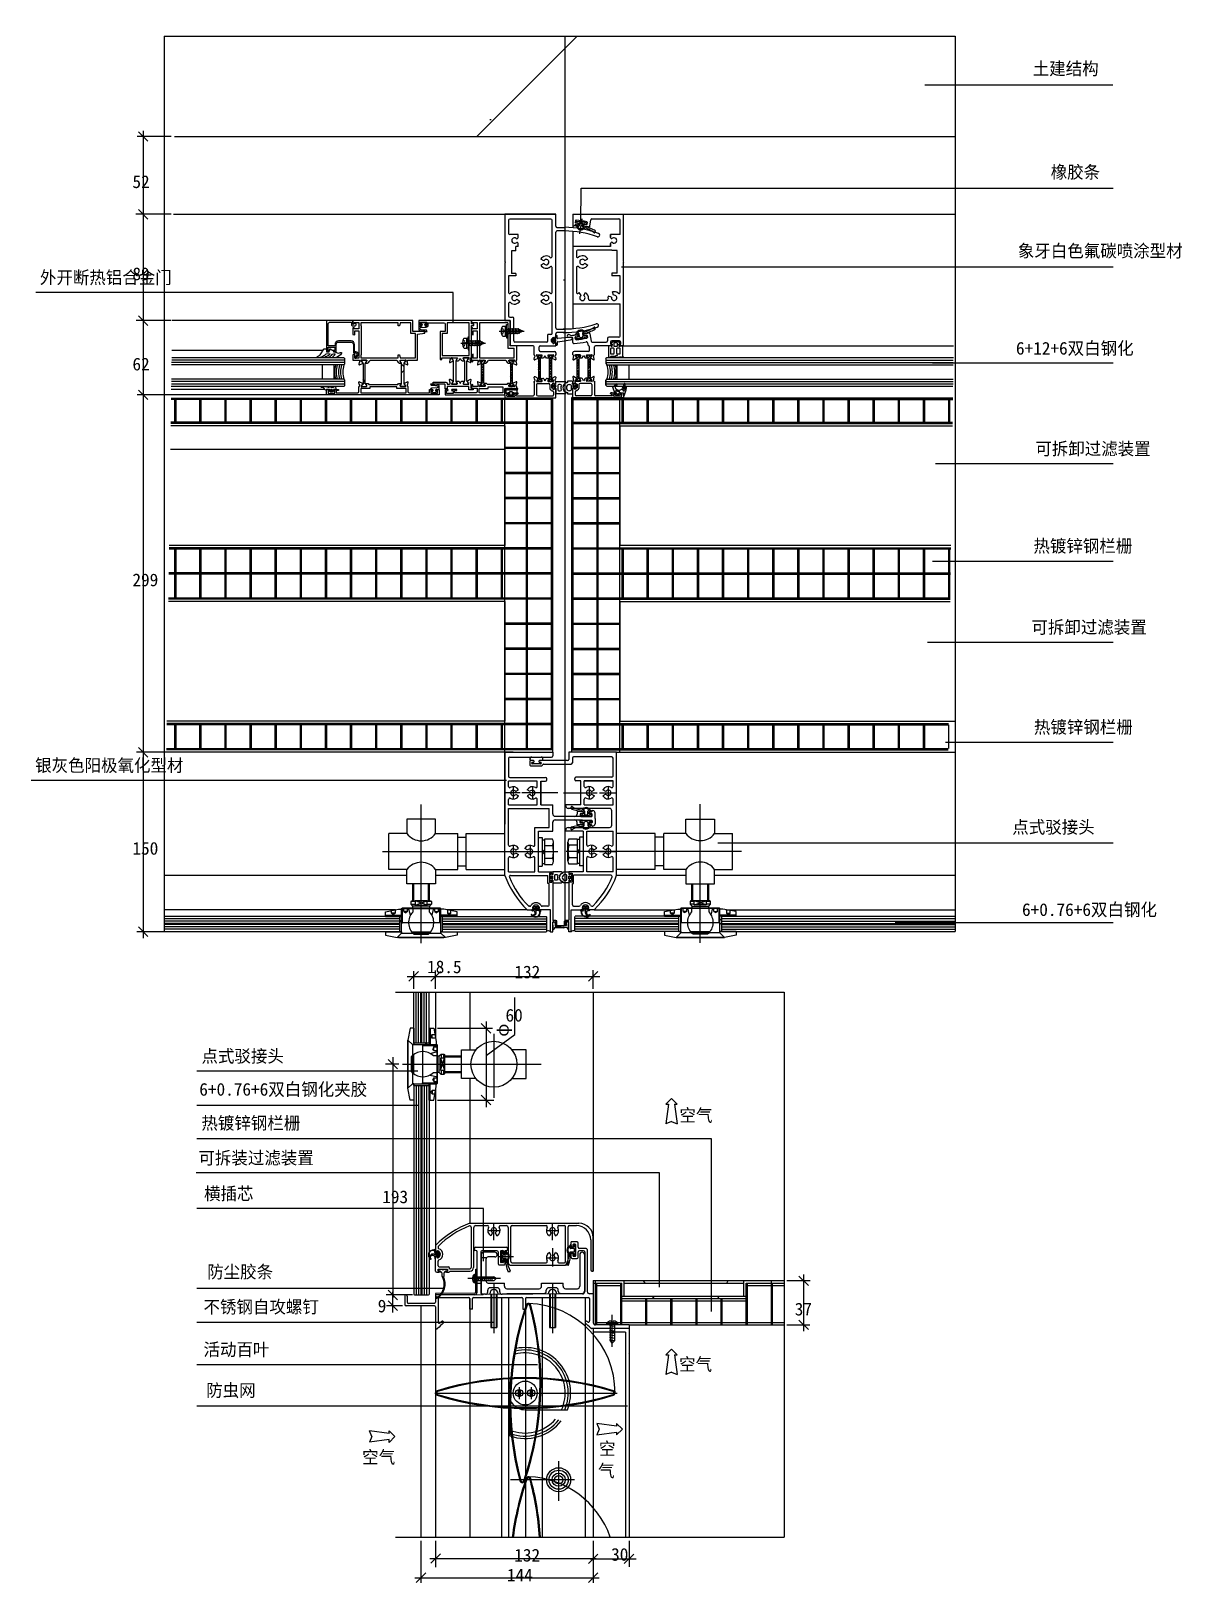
# Model space of a CAD drawing. Header units: metres. Extents: x 2762 to 3725, y 1252 to 2550.
import ezdxf

# ---------------------------------------------------------------- set-up
doc = ezdxf.new("R2010")
doc.units = ezdxf.units.M
for name, color, linetype in [('1', 1, 'Continuous'), ('10', 1, 'Continuous'), ('3', 5, 'Continuous'), ('4', 4, 'Continuous'), ('6', 6, 'Continuous'), ('CASTFIX', 1, 'Continuous'), ('CENTER', 2, 'Continuous'), ('GOMMA', 3, 'Continuous'), ('GROSSA', 4, 'Continuous'), ('T', 6, 'Continuous'), ('型材', 1, 'Continuous'), ('填充', 1, 'Continuous'), ('点划线', 1, 'Continuous'), ('玻璃', 7, 'Continuous'), ('胶条', 6, 'Continuous'), ('虚线', 5, 'Continuous'), ('隔热条', 3, 'Continuous')]:
    doc.layers.add(name, color=color, linetype=linetype)

msp = doc.modelspace()

# ---------------------------------------------------------------- texts
at = {"layer": '1'}
for s, p in [('空气', (3304.68, 1637.69)), ('空气', (3304.32, 1429.47)), ('空气', (3039.37, 1351.82)), ('空', (3237.3, 1358.97)), ('气', (3236.58, 1340.41))]:
    msp.add_text(s, height=10.6, dxfattribs=at).set_placement(p)
at = {"layer": '10', "char_height": 10.6, "attachment_point": 1}
for s, insert in [('土建结构', (3600.06, 2523.71)), ('\\A1;52', (2847.22, 2429.07)), ('橡胶条', (3615.06, 2437.18)), ('象牙白色氟碳喷涂型材', (3587.59, 2371.23)), ('外开断热铝合金门', (2769.86, 2349.01)), ('\\A1;89', (2847.22, 2352.07)), ('6+12+6双白钢化', (3586.01, 2289.8)), ('\\A1;62', (2847.22, 2276.57)), ('可拆卸过滤装置', (3602.19, 2205.78)), ('热镀锌钢栏栅', (3600.62, 2124.43)), ('\\A1;299', (2847.22, 2096.07)), ('可拆卸过滤装置', (3598.94, 2056.51)), ('热镀锌钢栏栅', (3601, 1973)), ('银灰色阳极氧化型材', (2765.84, 1940.97)), ('点式驳接头', (3582.94, 1889.31)), ('\\A1;150', (2847.22, 1871.57)), ('6+0.76+6双白钢化', (3591.09, 1820.32)), ('\\A1;18.5', (3093.61, 1772.48)), ('\\A1;132', (3166.61, 1768.18)), ('60', (3159.18, 1731.99)), ('点式驳接头', (2904.95, 1697.81)), ('6+0.76+6双白钢化夹胶', (2903.13, 1670.03)), ('热镀锌钢栏栅', (2904.88, 1641.82)), ('可拆装过滤装置', (2902.39, 1612.64)), ('横插芯', (2907.08, 1582.83)), ('\\A1;193', (3056.11, 1580.13)), ('防尘胶条', (2909.72, 1517.41)), ('不锈钢自攻螺钉', (2906.64, 1488.12)), ('\\A1;9', (3052.35, 1488.83)), ('\\A1;37', (3401.03, 1486.24)), ('活动百叶', (2906.64, 1452.46)), ('防虫网', (2908.88, 1418.29)), ('\\A1;132', (3166.49, 1280.43)), ('\\A1;30', (3247.48, 1281.09)), ('\\A1;144', (3160.4, 1263.79))]:
    msp.add_mtext(s, dxfattribs=dict(at, insert=insert))
at = {"layer": 'T'}
msp.add_text('φ', height=10.6, rotation=90, dxfattribs=at).set_placement((3161.85, 1708.72))

# ---------------------------------------------------------------- blocks, each defined once
blk = doc.blocks.new('_ArchTick')
at = {"color": 0, "linetype": 'ByBlock'}
blk.add_lwpolyline([(-0.5, -0.5), (0.5, 0.5)], dxfattribs=at)
blk = doc.blocks.new('14')
blk.add_line((6720.41, -286.02), (6720.41, -284.07))
blk.add_arc((6735.07, -284.47), 0.5, 149.98, 175.34)
blk.add_arc((6735.07, -284.47), 0.5, 149.98, 175.34)
at = {"layer": '10'}
blk.add_line((6720.61, -290.11), (6720.61, -294.47), dxfattribs=at)
at = {"layer": '10', "color": 6}
blk.add_line((6730.28, -294.47), (6730.16, -294.47), dxfattribs=at)
at = {"layer": '3', "color": 6, "linetype": 'Continuous'}
for centre, radius, start, end in [((6731.07, -289.27), 4.69, 126.04, 233.96), ((6728.24, -284.72), 0.77, 275.95, 57.9), ((6728.28, -289.24), 3.61, 150.11, 209.89), ((6730.73, -289.27), 4.34, 131.21, 228.86), ((6728.25, -293.82), 0.77, 302.1, 84.05), ((6731.97, -289.24), 2.7, 92.55, 267.45)]:
    blk.add_arc(centre, radius, start, end, dxfattribs=at)
at = {"layer": 'GOMMA', "color": 6}
for p, q in [((6720.61, -286.02), (6720.61, -284.07)), ((6720.61, -284.07), (6728.64, -284.07)), ((6730.16, -285.07), (6727.87, -286)), ((6730.16, -283.94), (6730.16, -285.07)), ((6734.17, -283.94), (6730.16, -283.94)), ((6734.46, -284), (6734.17, -283.94)), ((6734.46, -284), (6734.17, -283.94)), ((6734.46, -284), (6734.46, -284)), ((6734.46, -284), (6734.46, -284)), ((6734.46, -284), (6734.46, -284)), ((6734.46, -284), (6734.46, -284)), ((6734.49, -286.02), (6734.58, -284.43)), ((6726.38, -294.47), (6720.61, -294.47)), ((6730.28, -294.47), (6734.49, -294.47)), ((6734.69, -287.71), (6734.69, -288.42)), ((6734.71, -286.38), (6735.31, -286.68)), ((6734.71, -289.76), (6735.31, -289.46)), ((6736.29, -288.82), (6735.09, -288.82)), ((6736.13, -288.07), (6735.13, -288.07)), ((6735.98, -286.23), (6736.19, -286.01)), ((6735.98, -289.91), (6736.19, -290.12)), ((6736.48, -285.89), (6736.56, -285.89)), ((6736.48, -290.24), (6736.56, -290.24)), ((6736.69, -288.42), (6736.69, -287.71)), ((6736.84, -286.01), (6737.37, -286.55)), ((6736.84, -290.12), (6737.37, -289.59)), ((6737.49, -289.3), (6737.49, -286.83))]:
    blk.add_line(p, q, dxfattribs=at)
at = {"layer": 'GOMMA'}
blk.add_line((6734.49, -290.11), (6734.49, -294.47), dxfattribs=at)
at = {"layer": 'GOMMA', "color": 6}
for points in [[(6725.14, -287.44, 0.41), (6724.24, -286.54), (6722.99, -286.54, 0.41), (6722.09, -287.44), (6722.09, -291.04, 0.41), (6722.99, -291.94), (6724.24, -291.94, 0.41), (6725.14, -291.04)], [(6731.85, -286.54), (6732.52, -286.54, -0.41), (6733.42, -287.44), (6733.42, -291.04, -0.41), (6732.52, -291.94), (6731.85, -291.94)]]:
    blk.add_lwpolyline(points, format="xyb", dxfattribs=at)
for points in [[(6728.66, -294.47), (6728.64, -294.47), (6726.38, -294.47)], [(6727.87, -292.54), (6730.16, -293.47), (6730.16, -294.47)]]:
    blk.add_lwpolyline(points, dxfattribs=at)
for centre, radius, start, end in [((6734.46, -284.2), 0.2, 352.16, 90), ((6735.07, -284.47), 0.5, 149.98, 175.34), ((6734.89, -286.02), 0.4, 180, 243.43), ((6734.89, -290.11), 0.4, 116.57, 180), ((6735.09, -287.71), 0.4, 90, 180), ((6735.09, -288.42), 0.4, 180, 270), ((6735.49, -286.22), 0.49, 248.5, 359.37), ((6735.49, -289.81), 0.4, 13.48, 116.57), ((6736.27, -289.63), 0.4, 193.48, 224.62), ((6736.48, -286.29), 0.4, 90, 135.38), ((6736.48, -289.84), 0.4, 224.62, 270), ((6736.29, -287.71), 0.4, 0, 90), ((6736.29, -288.42), 0.4, 270, 360), ((6736.56, -286.29), 0.4, 44.98, 90), ((6736.56, -289.84), 0.4, 270, 315.02), ((6737.09, -286.83), 0.4, 0, 44.98), ((6737.09, -289.3), 0.4, 315.02, 0)]:
    blk.add_arc(centre, radius, start, end, dxfattribs=at)
at = {"layer": '胶条'}
for p, q in [((6717.61, -289.3), (6717.61, -286.83)), ((6718.27, -286.01), (6717.73, -286.55)), ((6718.27, -290.12), (6717.73, -289.59)), ((6718.41, -288.42), (6718.41, -287.71)), ((6718.63, -285.89), (6718.55, -285.89)), ((6718.63, -290.24), (6718.55, -290.24)), ((6718.81, -287.31), (6720.01, -287.31)), ((6718.81, -288.82), (6720.01, -288.82)), ((6719.12, -286.23), (6718.91, -286.01)), ((6718.98, -288.07), (6719.98, -288.07)), ((6719.41, -287.91), (6719.41, -288.27)), ((6720.39, -286.38), (6719.79, -286.68)), ((6720.39, -289.76), (6719.79, -289.46)), ((6720.41, -287.71), (6720.41, -288.42))]:
    blk.add_line(p, q, dxfattribs=at)
for centre, start, end in [((6718.01, -289.3), 180, 224.98), ((6718.55, -286.29), 90, 135.02), ((6718.55, -289.84), 224.98, 270), ((6718.81, -287.71), 90, 180), ((6718.81, -288.42), 180, 270), ((6718.63, -286.29), 44.62, 90), ((6718.63, -289.84), 270, 315.38), ((6719.61, -286.32), 193.48, 296.57), ((6719.61, -289.81), 63.43, 166.52), ((6720.01, -287.71), 360, 90), ((6720.01, -288.42), 270, 360), ((6720.21, -286.02), 296.57, 0), ((6720.21, -290.11), 360, 63.43)]:
    blk.add_arc(centre, 0.4, start, end, dxfattribs=at)

# ---------------------------------------------------------------- hatches: boundary and pattern name
at = {"layer": '1'}
h = msp.add_hatch(dxfattribs=at)
h.set_pattern_fill('ANSI38', scale=6)
h.paths.add_polyline_path([(3072.3, 1809.33), (3072.3, 1810.33), (3058.7, 1810.33), (3058.7, 1809.33)])
h = msp.add_hatch(dxfattribs=at)
h.set_pattern_fill('ANSI38', scale=6)
h.paths.add_polyline_path([(3058.7, 1809.33), (3058.7, 1810.33), (3072.3, 1810.33), (3072.3, 1809.33)])
h = msp.add_hatch(dxfattribs=at)
h.set_pattern_fill('ANSI38', scale=6)
h.paths.add_polyline_path([(3072.3, 1796.57), (3070.8, 1796.57, 1), (3070.8, 1797.07), (3070.8, 1809.12), (3072.3, 1809.12)])
h = msp.add_hatch(dxfattribs=at)
h.set_pattern_fill('ANSI38', scale=6)
h.paths.add_polyline_path([(3118.7, 1809.33), (3118.7, 1810.33), (3105.1, 1810.33), (3105.1, 1809.33)])
h = msp.add_hatch(dxfattribs=at)
h.set_pattern_fill('ANSI38', scale=6)
h.paths.add_polyline_path([(3105.1, 1796.57), (3106.6, 1796.57, -1), (3106.6, 1797.07), (3106.6, 1809.33), (3105.1, 1809.33)])
h = msp.add_hatch(dxfattribs=at)
h.set_pattern_fill('ANSI38', scale=6)
h.paths.add_polyline_path([(3305.67, 1809.46), (3305.67, 1810.46), (3292.07, 1810.46), (3292.07, 1809.46)])
h = msp.add_hatch(dxfattribs=at)
h.set_pattern_fill('ANSI38', scale=6)
h.paths.add_polyline_path([(3305.67, 1796.7), (3304.17, 1796.7, 1), (3304.17, 1797.2), (3304.17, 1809.46), (3305.67, 1809.46)])
h = msp.add_hatch(dxfattribs=at)
h.set_pattern_fill('ANSI38', scale=6)
h.paths.add_polyline_path([(3352.07, 1809.46), (3352.07, 1810.46), (3338.47, 1810.46), (3338.47, 1809.46)])
h = msp.add_hatch(dxfattribs=at)
h.set_pattern_fill('ANSI38', scale=6)
h.paths.add_polyline_path([(3352.07, 1809.46), (3352.07, 1810.46), (3338.47, 1810.46), (3338.47, 1809.46)])
h = msp.add_hatch(dxfattribs=at)
h.set_pattern_fill('ANSI38', scale=6)
h.paths.add_polyline_path([(3338.47, 1796.7), (3339.97, 1796.7, -1), (3339.97, 1797.2), (3339.97, 1809.25), (3338.47, 1809.25)])
h = msp.add_hatch(dxfattribs=at)
h.set_pattern_fill('ANSI38', scale=6)
h.paths.add_polyline_path([(3095.24, 1715.74), (3096.24, 1715.74), (3096.24, 1702.14), (3095.24, 1702.14)])
h = msp.add_hatch(dxfattribs=at)
h.set_pattern_fill('ANSI38', scale=6)
h.paths.add_polyline_path([(3095.24, 1702.14), (3096.24, 1702.14), (3096.24, 1715.74), (3095.24, 1715.74)])
h = msp.add_hatch(dxfattribs=at)
h.set_pattern_fill('ANSI38', scale=6)
h.paths.add_polyline_path([(3082.48, 1702.14), (3082.48, 1703.64, 1), (3082.98, 1703.64), (3095.03, 1703.64), (3095.03, 1702.14)])
h = msp.add_hatch(dxfattribs=at)
h.set_pattern_fill('ANSI38', scale=6)
h.paths.add_polyline_path([(3082.48, 1669.34), (3082.48, 1667.84, -1), (3082.98, 1667.84), (3095.24, 1667.84), (3095.24, 1669.34)])
h = msp.add_hatch(dxfattribs=at)
h.set_pattern_fill('ANSI38', scale=6)
h.paths.add_polyline_path([(3095.24, 1655.74), (3096.24, 1655.74), (3096.24, 1669.34), (3095.24, 1669.34)])
h = msp.add_hatch(dxfattribs=at)
h.set_pattern_fill('ZIGZAG', scale=20)
h.paths.add_polyline_path([(3225.25, 1495.99), (3225.25, 1502.74), (3221.25, 1502.74), (3221.25, 1499.99, -0.41), (3219.25, 1497.99), (3209.32, 1497.99, -0.41), (3207.32, 1499.99), (3207.32, 1502.74), (3198.48, 1502.74), (3198.48, 1498.74), (3201.32, 1498.74, -0.41), (3203.32, 1496.74), (3203.32, 1495.99, 0.41), (3205.32, 1493.99), (3223.25, 1493.99, 0.41)])
h.paths.add_polyline_path([(3225.25, 1526.5, 0.41), (3223.25, 1528.5, 0.41), (3221.25, 1526.5), (3221.25, 1502.74), (3225.25, 1502.74)])
h.paths.add_polyline_path([(3198.48, 1502.74), (3189.32, 1502.74), (3189.32, 1499.99, -0.41), (3187.32, 1497.99), (3160.32, 1497.99, -0.41), (3158.32, 1499.99), (3158.32, 1502.74), (3149.48, 1502.74), (3149.48, 1498.74), (3152.32, 1498.74, -0.41), (3154.32, 1496.74), (3154.32, 1495.33, 0.42), (3156.33, 1493.33), (3160.32, 1493.36), (3160.32, 1493.99), (3191.32, 1493.99, 0.41), (3193.32, 1495.99), (3193.32, 1496.74, -0.41), (3195.32, 1498.74), (3198.48, 1498.74)])
h.paths.add_polyline_path([(3149.48, 1502.74), (3144.73, 1502.74), (3138.73, 1502.74), (3138.73, 1495.29, 0.42), (3140.75, 1493.29), (3142.33, 1493.3, 0.41), (3144.32, 1495.3), (3144.32, 1496.74, -0.41), (3146.32, 1498.74), (3149.48, 1498.74)])
h.paths.add_polyline_path([(3142.73, 1522.5, -0.41), (3144.73, 1524.5), (3150.34, 1524.5, 0.41), (3152.34, 1526.5, 0.41), (3150.34, 1528.5), (3140.73, 1528.5, 0.41), (3138.73, 1526.5), (3138.73, 1507.78), (3142.73, 1507.78)])
h = msp.add_hatch(dxfattribs=at)
h.set_pattern_fill('ANSI31', scale=20)
h.paths.add_polyline_path([(3135.48, 1494.99, -0.41), (3133.5, 1492.99), (3140.5, 1493.04, -0.42), (3138.48, 1495.04), (3138.48, 1502.74), (3135.48, 1502.74)])
h = msp.add_hatch(dxfattribs=at)
h.set_pattern_fill('HONEY', scale=15)
h.paths.add_polyline_path([(3358.48, 1502.74), (3358.48, 1504.74), (3258.48, 1504.74), (3258.48, 1502.74)])
h.paths.add_polyline_path([(3360.48, 1489.74), (3360.48, 1491.74), (3256.48, 1491.74), (3256.48, 1489.74)])
h = msp.add_hatch(dxfattribs=at)
h.set_pattern_fill('DOTS', scale=30)
h.paths.add_polyline_path([(3258.48, 1502.74), (3258.48, 1491.74), (3358.48, 1491.74), (3358.48, 1502.74)])
at = {"layer": '10'}
h = msp.add_hatch(dxfattribs=at)
h.set_pattern_fill('HEX', scale=15)
h.paths.add_polyline_path([(3262.48, 1464.74), (3250.23, 1464.74), (3250.23, 1461.74), (3259.48, 1461.74), (3259.48, 1415.74), (3262.48, 1415.74)])
h.paths.add_polyline_path([(3262.48, 1415.74), (3259.48, 1415.74), (3259.48, 1390.04), (3259.72, 1390.04, -0.75), (3262.48, 1390.85)])
h.paths.add_polyline_path([(3246.73, 1464.74), (3232.48, 1464.74), (3232.48, 1461.74), (3246.73, 1461.74)])
h.paths.add_polyline_path([(3262.48, 1389.22, -0.75), (3259.72, 1390.04), (3259.48, 1390.04), (3259.48, 1290.24), (3262.48, 1290.24)])
at = {"layer": '填充'}
h = msp.add_hatch(dxfattribs=at)
h.set_pattern_fill('ANSI31', scale=150)
h.paths.add_polyline_path([(2883.64, 2549.79), (2882.48, 2461.57), (3208.7, 2461.57), (3208.7, 2545.53)])
h.paths.add_polyline_path([(3208.7, 2545.5), (3208.7, 2461.58), (3535.21, 2465.85), (3535.21, 2545.5)])
h = msp.add_hatch(dxfattribs=at)
h.set_pattern_fill('AR-CONC', scale=10)
h.paths.add_polyline_path([(3208.7, 2461.57), (3208.7, 2545.53), (2883.64, 2549.79), (2882.48, 2461.57)])
h.paths.add_polyline_path([(3208.7, 2545.5), (3208.7, 2461.58), (3535.21, 2465.85), (3535.21, 2545.5)])
h = msp.add_hatch(dxfattribs=at)
h.set_pattern_fill('HONEY', scale=100)
h.paths.add_polyline_path([(2879.31, 2219.57), (2878, 2119.57), (3158.7, 2119.57), (3158.7, 2219.57)])
h = msp.add_hatch(dxfattribs=at)
h.set_pattern_fill('HONEY', scale=100)
h.paths.add_polyline_path([(2877.39, 2072.57), (2876.08, 1972.57), (3158.7, 1972.57), (3158.7, 2072.57)])
at = {"layer": '隔热条'}
h = msp.add_hatch(dxfattribs=at)
h.set_pattern_fill('ANSI38', scale=5)
h.paths.add_polyline_path([(3074.13, 2271.41, -0.13), (3074.29, 2272), (3074.42, 2272.24), (3074.4, 2272.28, -0.58), (3074.56, 2272.58), (3074.63, 2272.59), (3075.33, 2273.81), (3075.33, 2274.17, 0.41), (3074.93, 2274.57), (3071.53, 2274.57, 0.41), (3071.13, 2274.17), (3071.13, 2273.81), (3071.68, 2272.85), (3071.97, 2272.37, -0.09), (3072, 2272.31), (3072.17, 2272, -0.13), (3072.33, 2271.41), (3072.33, 2255.73, -0.13), (3072.17, 2255.13), (3071.99, 2254.83, -0.09), (3071.97, 2254.76), (3071.68, 2254.29), (3071.13, 2253.33), (3071.13, 2252.97, 0.41), (3071.52, 2252.57), (3074.94, 2252.57, 0.41), (3075.33, 2252.97), (3075.33, 2253.33), (3074.63, 2254.55), (3074.56, 2254.55, -0.58), (3074.4, 2254.86), (3074.42, 2254.9), (3074.29, 2255.13, -0.13), (3074.13, 2255.73)])
h.paths.add_polyline_path([(3040.09, 2255.73, -0.13), (3039.93, 2255.13), (3039.79, 2254.9), (3039.82, 2254.86, -0.58), (3039.66, 2254.55), (3039.59, 2254.55), (3038.89, 2253.33), (3038.89, 2252.97, 0.41), (3039.28, 2252.57), (3042.69, 2252.57, 0.41), (3043.09, 2252.97), (3043.09, 2253.33), (3042.53, 2254.29), (3042.25, 2254.76, -0.09), (3042.22, 2254.83), (3042.05, 2255.13, -0.13), (3041.89, 2255.73), (3041.89, 2271.41, -0.13), (3042.05, 2272), (3042.22, 2272.31, -0.09), (3042.25, 2272.37), (3042.53, 2272.85), (3043.09, 2273.81), (3043.09, 2274.17, 0.41), (3042.69, 2274.57), (3039.29, 2274.57, 0.41), (3038.89, 2274.17), (3038.89, 2273.81), (3039.59, 2272.59), (3039.66, 2272.58, -0.58), (3039.82, 2272.28), (3039.79, 2272.24), (3039.93, 2272, -0.13), (3040.09, 2271.41)])
h = msp.add_hatch(dxfattribs=at)
h.set_pattern_fill('ANSI38', scale=0.5)
h.paths.add_polyline_path([(3163.33, 2255.73, -0.13), (3163.17, 2255.13), (3162.99, 2254.83, -0.09), (3162.97, 2254.76), (3162.68, 2254.29), (3162.13, 2253.33), (3162.13, 2252.97, 0.41), (3162.52, 2252.57), (3165.94, 2252.57, 0.41), (3166.33, 2252.97), (3166.33, 2253.33), (3165.63, 2254.55), (3165.56, 2254.55, -0.58), (3165.4, 2254.86), (3165.42, 2254.9), (3165.29, 2255.13, -0.13), (3165.13, 2255.73), (3165.13, 2271.41, -0.13), (3165.29, 2272), (3165.42, 2272.24), (3165.4, 2272.28, -0.58), (3165.56, 2272.58), (3165.63, 2272.59), (3166.33, 2273.81), (3166.33, 2274.17, 0.41), (3165.93, 2274.57), (3162.53, 2274.57, 0.41), (3162.13, 2274.17), (3162.13, 2273.81), (3162.68, 2272.85), (3162.97, 2272.37, -0.09), (3163, 2272.31), (3163.17, 2272, -0.13), (3163.33, 2271.41)])
h.paths.add_polyline_path([(3139.09, 2255.73, -0.13), (3138.93, 2255.13), (3138.79, 2254.9), (3138.82, 2254.86, -0.58), (3138.66, 2254.55), (3138.59, 2254.55), (3137.89, 2253.33), (3137.89, 2252.97, 0.41), (3138.28, 2252.57), (3141.69, 2252.57, 0.41), (3142.09, 2252.97), (3142.09, 2253.33), (3141.53, 2254.29), (3141.25, 2254.76, -0.09), (3141.22, 2254.83), (3141.05, 2255.13, -0.13), (3140.89, 2255.73), (3140.89, 2271.41, -0.13), (3141.05, 2272), (3141.22, 2272.31, -0.09), (3141.25, 2272.37), (3141.53, 2272.85), (3142.09, 2273.81), (3142.09, 2274.17, 0.41), (3141.69, 2274.57), (3138.29, 2274.57, 0.41), (3137.89, 2274.17), (3137.89, 2273.81), (3138.59, 2272.59), (3138.66, 2272.58, -0.58), (3138.82, 2272.28), (3138.79, 2272.24), (3138.93, 2272, -0.13), (3139.09, 2271.41)])
h = msp.add_hatch(dxfattribs=at)
h.set_pattern_fill('ANSI38', scale=0.5)
h.paths.add_polyline_path([(3189.67, 2257.53), (3189.67, 2257.17, -0.41), (3189.27, 2256.77), (3185.87, 2256.77, -0.41), (3185.47, 2257.17), (3185.47, 2257.53), (3186.18, 2258.75), (3186.25, 2258.75, 0.58), (3186.41, 2259.06), (3186.38, 2259.1), (3186.51, 2259.33, 0.13), (3186.67, 2259.93), (3186.67, 2275.61, 0.13), (3186.51, 2276.21), (3186.38, 2276.44), (3186.41, 2276.48, 0.58), (3186.25, 2276.78), (3186.18, 2276.79), (3185.47, 2278.01), (3185.47, 2278.37, -0.41), (3185.87, 2278.77), (3189.28, 2278.77, -0.41), (3189.67, 2278.37), (3189.67, 2278.01), (3189.12, 2277.05), (3188.83, 2276.57, 0.09), (3188.81, 2276.51), (3188.64, 2276.21, 0.13), (3188.47, 2275.61), (3188.47, 2259.93, 0.13), (3188.64, 2259.33), (3188.81, 2259.03, 0.09), (3188.83, 2258.96), (3189.12, 2258.48)])
h = msp.add_hatch(dxfattribs=at)
h.set_pattern_fill('ANSI38', scale=0.5)
h.paths.add_polyline_path([(3195.92, 2275.61, 0.13), (3195.76, 2276.21), (3195.58, 2276.51, 0.09), (3195.56, 2276.57), (3195.27, 2277.05), (3194.72, 2278.01), (3194.72, 2278.37, -0.41), (3195.11, 2278.77), (3198.52, 2278.77, -0.41), (3198.92, 2278.37), (3198.92, 2278.01), (3198.21, 2276.79), (3198.15, 2276.78, 0.58), (3197.99, 2276.48), (3198.01, 2276.44), (3197.88, 2276.21, 0.13), (3197.72, 2275.61), (3197.72, 2259.93, 0.13), (3197.88, 2259.33), (3198.01, 2259.1), (3197.99, 2259.06, 0.58), (3198.15, 2258.75), (3198.21, 2258.75), (3198.92, 2257.53), (3198.92, 2257.17, -0.41), (3198.52, 2256.77), (3195.12, 2256.77, -0.41), (3194.72, 2257.17), (3194.72, 2257.53), (3195.27, 2258.48), (3195.56, 2258.96, 0.09), (3195.58, 2259.03), (3195.76, 2259.33, 0.13), (3195.92, 2259.93)])
h = msp.add_hatch(dxfattribs=at)
h.set_pattern_fill('ANSI38', scale=0.5)
h.paths.add_polyline_path([(3220.76, 2275.7, -0.13), (3220.92, 2276.3), (3221.09, 2276.6, -0.09), (3221.11, 2276.66), (3221.4, 2277.14), (3221.96, 2278.1), (3221.96, 2278.46, 0.41), (3221.56, 2278.86), (3218.15, 2278.86, 0.41), (3217.76, 2278.46), (3217.76, 2278.1), (3218.46, 2276.88), (3218.53, 2276.88, -0.58), (3218.69, 2276.57), (3218.66, 2276.53), (3218.8, 2276.3, -0.13), (3218.96, 2275.7), (3218.96, 2260.02, -0.13), (3218.8, 2259.42), (3218.66, 2259.19), (3218.69, 2259.15, -0.58), (3218.53, 2258.84), (3218.46, 2258.84), (3217.76, 2257.62), (3217.76, 2257.26, 0.41), (3218.16, 2256.86), (3221.56, 2256.86, 0.41), (3221.96, 2257.26), (3221.96, 2257.62), (3221.4, 2258.58), (3221.11, 2259.06, -0.09), (3221.09, 2259.12), (3220.92, 2259.42, -0.13), (3220.76, 2260.02)])
h = msp.add_hatch(dxfattribs=at)
h.set_pattern_fill('ANSI38', scale=0.5)
h.paths.add_polyline_path([(3227, 2257.62), (3227, 2257.26, 0.41), (3227.4, 2256.86), (3230.8, 2256.86, 0.41), (3231.2, 2257.26), (3231.2, 2257.62), (3230.49, 2258.84), (3230.43, 2258.84, -0.58), (3230.27, 2259.15), (3230.29, 2259.19), (3230.16, 2259.42, -0.13), (3230, 2260.02), (3230, 2275.7, -0.13), (3230.16, 2276.3), (3230.29, 2276.53), (3230.27, 2276.57, -0.58), (3230.43, 2276.88), (3230.49, 2276.88), (3231.2, 2278.1), (3231.2, 2278.46, 0.41), (3230.81, 2278.86), (3227.39, 2278.86, 0.41), (3227, 2278.46), (3227, 2278.1), (3227.55, 2277.14), (3227.84, 2276.66, -0.09), (3227.86, 2276.6), (3228.04, 2276.3, -0.13), (3228.2, 2275.7), (3228.2, 2260.02, -0.13), (3228.04, 2259.42), (3227.86, 2259.12, -0.09), (3227.84, 2259.06), (3227.55, 2258.58)])

# ---------------------------------------------------------------- linework, layer by layer
for p, q in [((3201.2, 2396.57), (3158.7, 2396.57)), ((3158.7, 2396.57), (3158.7, 2356.97)), ((3161.7, 2391.57), (3161.7, 2380.57)), ((3197.2, 2392.57), (3162.7, 2392.57)), ((3198.2, 2361.24), (3198.2, 2391.57)), ((3201.2, 2386.57), (3201.2, 2396.57)), ((3215.48, 2396.66), (3215.48, 2385.34)), ((3215.48, 2396.66), (3535.24, 2396.66)), ((3217.77, 2391.27), (3217.54, 2389.79)), ((3217.86, 2390.19), (3217.86, 2390.19)), ((3219.86, 2388.47), (3219.78, 2387.98)), ((3223.05, 2392.61), (3221.09, 2380.27)), ((3227.24, 2388.7), (3227.24, 2388.7)), ((3227.41, 2388.22), (3227.65, 2389.71)), ((3229.71, 2386.72), (3230.52, 2391.82)), ((3231.5, 2392.66), (3253.98, 2392.66)), ((3254.98, 2379.66), (3254.98, 2391.66)), ((3257.98, 2357.06), (3257.98, 2396.66)), ((3169.7, 2379.57), (3162.7, 2379.57)), ((3169.7, 2377.13), (3169.7, 2379.57)), ((3201.2, 2301.57), (3201.2, 2381.57)), ((3202.2, 2385.57), (3208.7, 2385.57)), ((3208.7, 2382.57), (3202.2, 2382.57)), ((3215.48, 2387.91), (3215.48, 2387.53)), ((3215.48, 2382.33), (3215.48, 2369.66)), ((3217.64, 2387.25), (3217.59, 2386.96)), ((3217.59, 2386.96), (3218.09, 2386.88)), ((3218.21, 2387.67), (3219.46, 2387.47)), ((3224.72, 2387.19), (3224.8, 2387.69)), ((3237.97, 2379.11), (3237.97, 2379.11)), ((3246.98, 2379.66), (3246.98, 2377.22)), ((3254.98, 2379.66), (3246.98, 2379.66)), ((3246.98, 2377.22), (3246.98, 2379.66)), ((3164.2, 2366.07), (3164.2, 2347.07)), ((3167.7, 2366.07), (3164.2, 2366.07)), ((3167.7, 2366.07), (3167.7, 2369.57)), ((3169.7, 2369.57), (3167.7, 2369.57)), ((3169.7, 2369.57), (3169.7, 2372)), ((3246.98, 2369.66), (3215.48, 2369.66)), ((3215.48, 2369.66), (3215.48, 2321.66)), ((3218.48, 2365.66), (3218.48, 2361.33)), ((3247.98, 2366.66), (3219.48, 2366.66)), ((3246.98, 2372.1), (3246.98, 2369.66)), ((3246.98, 2369.66), (3246.98, 2372.1)), ((3247.98, 2366.16), (3247.98, 2366.66)), ((3252.48, 2366.16), (3247.98, 2366.16)), ((3252.48, 2347.16), (3252.48, 2366.16)), ((3159.1, 2356.57), (3158.7, 2356.97)), ((3159.1, 2356.57), (3158.7, 2356.17)), ((3158.7, 2356.17), (3158.7, 2307.57)), ((3191.25, 2357.69), (3188.74, 2359.14)), ((3191.25, 2355.44), (3188.74, 2353.99)), ((3198.2, 2331.24), (3198.2, 2351.9)), ((3218.48, 2351.99), (3218.48, 2331.33)), ((3225.43, 2357.79), (3227.94, 2359.24)), ((3225.43, 2355.54), (3227.94, 2354.09)), ((3257.58, 2356.66), (3257.98, 2357.06)), ((3257.58, 2356.66), (3257.98, 2356.26)), ((3257.98, 2286.66), (3257.98, 2356.26)), ((3167.7, 2345.07), (3161.7, 2345.07)), ((3161.7, 2345.07), (3161.7, 2331.24)), ((3167.7, 2347.07), (3164.2, 2347.07)), ((3167.7, 2347.07), (3167.7, 2345.07)), ((3207.77, 2341.78), (3208.57, 2341.77)), ((3247.98, 2347.16), (3247.98, 2345.16)), ((3252.48, 2347.16), (3247.98, 2347.16)), ((3254.98, 2345.16), (3247.98, 2345.16)), ((3254.98, 2331.33), (3254.98, 2345.16)), ((3168.64, 2327.69), (3171.16, 2329.14)), ((3168.64, 2325.44), (3171.16, 2323.99)), ((3191.25, 2327.69), (3188.74, 2329.14)), ((3191.25, 2325.44), (3188.74, 2323.99)), ((3222.35, 2328.61), (3220.9, 2331.12)), ((3224.6, 2328.61), (3226.05, 2331.12)), ((3229.55, 2324.66), (3243.91, 2324.66)), ((3247.8, 2327.24), (3245, 2327.99)), ((3249.39, 2328.83), (3248.64, 2331.63)), ((3161.7, 2321.9), (3161.7, 2311.57)), ((3162.7, 2310.57), (3165.11, 2310.57)), ((3198.2, 2297.07), (3198.2, 2321.9)), ((3215.48, 2321.66), (3215.48, 2300.99)), ((3215.48, 2321.66), (3254.98, 2321.66)), ((3254.98, 2294.66), (3254.98, 2321.66)), ((3009.61, 2307.57), (2880.46, 2307.57)), ((3158.7, 2307.57), (3163.2, 2307.57)), ((3163.2, 2286.57), (3163.2, 2307.57)), ((3166.11, 2290.57), (3166.11, 2309.57)), ((3202.2, 2300.57), (3208.7, 2300.57)), ((3208.7, 2297.57), (3202.2, 2297.57)), ((3236.98, 2303.43), (3236.98, 2303.43)), ((3182.2, 2286.57), (3163.2, 2286.57)), ((3193.7, 2289.57), (3167.11, 2289.57)), ((3183.2, 2278.77), (3183.2, 2285.57)), ((3187.2, 2282.77), (3187.2, 2285.56)), ((3188.2, 2286.56), (3201.2, 2286.57)), ((3197.2, 2296.07), (3194.7, 2296.07)), ((3194.7, 2290.57), (3194.7, 2296.07)), ((3197.7, 2290.07), (3197.7, 2292.07)), ((3198.2, 2292.57), (3198.2, 2292.57)), ((3198.2, 2289.57), (3198.2, 2289.57)), ((3198.7, 2293.57), (3199.7, 2293.57)), ((3198.7, 2293.07), (3198.7, 2293.57)), ((3198.7, 2289.07), (3198.7, 2288.57)), ((3198.7, 2288.57), (3199.7, 2288.57)), ((3200.2, 2292.81), (3200.2, 2293.07)), ((3200.2, 2289.32), (3200.2, 2289.07)), ((3201.09, 2292.93), (3200.49, 2292.63)), ((3201.09, 2289.2), (3200.49, 2289.5)), ((3201.2, 2293.19), (3201.2, 2296.57)), ((3201.2, 2293.19), (3201.2, 2296.57)), ((3201.2, 2286.57), (3201.2, 2289.07)), ((3201.2, 2289.02), (3201.2, 2286.57)), ((3201.2, 2289.02), (3201.2, 2287.48)), ((3211.79, 2293.66), (3214.48, 2293.66)), ((3215.48, 2289.43), (3215.48, 2292.66)), ((3217.77, 2292.05), (3217.54, 2293.53)), ((3217.86, 2293.13), (3217.86, 2293.13)), ((3219.86, 2294.85), (3219.78, 2295.34)), ((3224.72, 2296.13), (3224.8, 2295.63)), ((3227.41, 2295.1), (3227.65, 2293.61)), ((3227.87, 2289.05), (3228.25, 2286.66)), ((3228.48, 2286.66), (3228.25, 2286.66)), ((3229.48, 2282.86), (3229.48, 2285.66)), ((3229.71, 2296.6), (3230.68, 2290.5)), ((3231.66, 2289.66), (3243.48, 2289.66)), ((3233.48, 2278.86), (3233.48, 2285.66)), ((3247.78, 2286.66), (3234.48, 2286.66)), ((3244.48, 2292.66), (3244.48, 2290.66)), ((3253.98, 2293.66), (3245.48, 2293.66)), ((3246.98, 2289.66), (3246.98, 2287.86)), ((3246.98, 2287.86), (3248.48, 2287.86)), ((3248.48, 2287.36), (3247.78, 2286.66)), ((3254.48, 2290.66), (3247.98, 2290.66)), ((3253.98, 2287.86), (3255.48, 2287.86)), ((3254.68, 2286.66), (3253.98, 2287.36)), ((3257.98, 2286.66), (3254.68, 2286.66)), ((3255.48, 2287.86), (3255.48, 2289.66)), ((3257.98, 2286.66), (3533.8, 2286.66)), ((3006.57, 2282.57), (2880.14, 2282.57)), ((3183.36, 2278.77), (3183.2, 2278.77)), ((3183.25, 2275.11), (3183.51, 2277.02)), ((3183.86, 2277.6), (3183.66, 2278.53)), ((3186.11, 2276.01), (3183.68, 2274.8)), ((3185.02, 2278.61), (3185.9, 2276.9)), ((3189.5, 2278.77), (3185.48, 2278.77)), ((3186.07, 2276.79), (3186.25, 2276.78)), ((3186.41, 2276.48), (3186.11, 2276.01)), ((3188.2, 2281.77), (3200.2, 2281.77)), ((3188.83, 2276.57), (3189.75, 2278.1)), ((3190.99, 2276.27), (3189, 2276.27)), ((3189.8, 2278.25), (3189.8, 2278.47)), ((3192.2, 2278.27), (3190.99, 2276.27)), ((3193.41, 2276.27), (3192.2, 2278.27)), ((3195.39, 2276.27), (3193.41, 2276.27)), ((3194.6, 2278.47), (3194.6, 2278.25)), ((3194.64, 2278.1), (3195.56, 2276.57)), ((3198.91, 2278.77), (3194.9, 2278.77)), ((3198.29, 2276.01), (3197.99, 2276.48)), ((3198.15, 2276.78), (3198.32, 2276.79)), ((3200.71, 2274.8), (3198.29, 2276.01)), ((3198.49, 2276.9), (3199.38, 2278.61)), ((3200.74, 2278.53), (3200.53, 2277.6)), ((3200.88, 2277.02), (3201.14, 2275.11)), ((3201.03, 2278.77), (3201.2, 2278.77)), ((3201.2, 2280.77), (3201.2, 2278.77)), ((3215.48, 2278.86), (3215.48, 2280.86)), ((3215.64, 2278.86), (3215.48, 2278.86)), ((3215.79, 2277.11), (3215.54, 2275.2)), ((3215.94, 2278.62), (3216.14, 2277.69)), ((3215.96, 2274.89), (3218.39, 2276.1)), ((3228.48, 2281.86), (3216.48, 2281.86)), ((3218.18, 2276.99), (3217.3, 2278.7)), ((3217.76, 2278.86), (3221.78, 2278.86)), ((3218.53, 2276.88), (3218.35, 2276.89)), ((3218.39, 2276.1), (3218.69, 2276.57)), ((3222.03, 2278.19), (3221.11, 2276.66)), ((3221.29, 2276.36), (3223.27, 2276.36)), ((3222.08, 2278.56), (3222.08, 2278.34)), ((3223.27, 2276.36), (3224.48, 2278.37)), ((3224.48, 2278.37), (3225.69, 2276.36)), ((3225.69, 2276.36), (3227.67, 2276.36)), ((3227.84, 2276.66), (3226.92, 2278.19)), ((3227.18, 2278.86), (3231.19, 2278.86)), ((3230.27, 2276.57), (3230.57, 2276.1)), ((3230.6, 2276.89), (3230.43, 2276.88)), ((3230.57, 2276.1), (3233, 2274.89)), ((3231.66, 2278.7), (3230.77, 2276.99)), ((3232.81, 2277.69), (3233.02, 2278.62)), ((3233.42, 2275.2), (3233.17, 2277.11)), ((3233.31, 2278.86), (3233.48, 2278.86)), ((3242.98, 2275.66), (3243.98, 2276.66)), ((3242.98, 2275.66), (3242.98, 2271.66)), ((3242.98, 2274.66), (3533.64, 2274.66)), ((3242.98, 2272.66), (3533.61, 2272.66)), ((3242.98, 2271.66), (3243.98, 2270.66)), ((3243.98, 2276.66), (3533.66, 2276.66)), ((3005.75, 2270.57), (3005.75, 2258.57)), ((3015.75, 2270.57), (3015.75, 2258.57)), ((3183.51, 2258.52), (3183.25, 2260.42)), ((3183.68, 2260.74), (3186.11, 2259.53)), ((3185.9, 2258.63), (3185.02, 2256.93)), ((3186.25, 2258.75), (3186.07, 2258.74)), ((3186.11, 2259.53), (3186.41, 2259.06)), ((3189.75, 2257.44), (3188.83, 2258.96)), ((3189, 2259.27), (3190.42, 2259.27)), ((3191.28, 2258.78), (3192.2, 2257.26)), ((3192.2, 2257.26), (3193.11, 2258.78)), ((3193.97, 2259.27), (3195.39, 2259.27)), ((3195.56, 2258.96), (3194.64, 2257.44)), ((3197.99, 2259.06), (3198.29, 2259.53)), ((3198.32, 2258.74), (3198.15, 2258.75)), ((3198.29, 2259.53), (3200.71, 2260.74)), ((3199.38, 2256.93), (3198.49, 2258.63)), ((3201.14, 2260.42), (3200.88, 2258.52)), ((3215.54, 2260.52), (3215.79, 2258.61)), ((3218.39, 2259.62), (3215.96, 2260.83)), ((3217.3, 2257.02), (3218.18, 2258.73)), ((3218.35, 2258.83), (3218.53, 2258.84)), ((3218.69, 2259.15), (3218.39, 2259.62)), ((3221.11, 2259.06), (3222.03, 2257.53)), ((3222.7, 2259.36), (3221.29, 2259.36)), ((3224.48, 2257.35), (3223.56, 2258.88)), ((3225.4, 2258.88), (3224.48, 2257.35)), ((3227.67, 2259.36), (3226.25, 2259.36)), ((3226.92, 2257.53), (3227.84, 2259.06)), ((3230.57, 2259.62), (3230.27, 2259.15)), ((3230.43, 2258.84), (3230.6, 2258.83)), ((3233, 2260.83), (3230.57, 2259.62)), ((3230.77, 2258.73), (3231.66, 2257.02)), ((3233.17, 2258.61), (3233.42, 2260.52)), ((3242.98, 2257.66), (3243.98, 2258.66)), ((3243.98, 2270.66), (3533.59, 2270.66)), ((3243.98, 2258.66), (3533.43, 2258.66)), ((3252.3, 2270.66), (3252.3, 2258.66)), ((3262.3, 2270.66), (3262.3, 2258.66)), ((3009.61, 2245.57), (2879.65, 2245.57)), ((3008.14, 2250.07), (2879.71, 2250.07)), ((3158.7, 2245.68), (3158.7, 2246.82)), ((3158.7, 2245.68), (3158.7, 2246.82)), ((3158.7, 2245.68), (3158.7, 2243.57)), ((3158.7, 2245.68), (3158.7, 2243.07)), ((3161.09, 2247.02), (3158.9, 2247.02)), ((3161.09, 2247.02), (3158.9, 2247.02)), ((3160.2, 2244.82), (3160.2, 2245.52)), ((3161.49, 2246.02), (3160.7, 2246.02)), ((3161.69, 2246.22), (3161.69, 2246.42)), ((3165.7, 2246.22), (3165.7, 2246.42)), ((3165.7, 2246.22), (3165.7, 2246.42)), ((3166.7, 2246.02), (3165.9, 2246.02)), ((3168.19, 2247.02), (3166.3, 2247.02)), ((3167.2, 2244.82), (3167.2, 2245.52)), ((3168.19, 2247.02), (3169.5, 2247.02)), ((3168.2, 2245.07), (3168.2, 2245.52)), ((3169.2, 2246.02), (3168.7, 2246.02)), ((3169.7, 2246.52), (3169.7, 2246.82)), ((3183.36, 2256.77), (3183.2, 2256.77)), ((3183.2, 2255.97), (3183.2, 2256.77)), ((3183.2, 2256.77), (3183.2, 2245.57)), ((3183.66, 2257), (3183.86, 2257.94)), ((3185.2, 2253.97), (3185.2, 2245.57)), ((3185.48, 2256.77), (3189.5, 2256.77)), ((3186.2, 2254.97), (3195.2, 2254.97)), ((3189.8, 2257.07), (3189.8, 2257.28)), ((3194.6, 2257.28), (3194.6, 2257.07)), ((3194.9, 2256.77), (3198.91, 2256.77)), ((3196.2, 2253.97), (3196.2, 2250.77)), ((3197.7, 2254.27), (3197.7, 2251.27)), ((3197.7, 2254.27), (3198.2, 2254.27)), ((3197.7, 2251.27), (3198.2, 2251.27)), ((3198.2, 2256.77), (3198.35, 2256.77)), ((3198.2, 2248.77), (3198.35, 2248.77)), ((3198.7, 2254.77), (3198.7, 2255.27)), ((3198.7, 2255.27), (3199.7, 2255.27)), ((3198.7, 2250.77), (3198.7, 2250.27)), ((3198.7, 2250.27), (3199.7, 2250.27)), ((3199.2, 2257.62), (3199.2, 2257.62)), ((3199.2, 2247.92), (3199.2, 2247.92)), ((3199.2, 2247.92), (3199.2, 2245.42)), ((3199.2, 2245.42), (3199.2, 2245.42)), ((3200.2, 2254.51), (3200.2, 2254.77)), ((3200.2, 2251.02), (3200.2, 2250.77)), ((3201.09, 2254.63), (3200.49, 2254.33)), ((3201.09, 2250.9), (3200.49, 2251.2)), ((3200.53, 2257.94), (3200.74, 2257)), ((3201.03, 2256.77), (3201.2, 2256.77)), ((3201.2, 2254.81), (3201.2, 2256.77)), ((3201.2, 2243.07), (3201.2, 2250.72)), ((3215.64, 2256.86), (3215.48, 2256.86)), ((3215.48, 2254.91), (3215.48, 2256.86)), ((3215.48, 2254.91), (3215.48, 2256.45)), ((3215.48, 2243.16), (3215.48, 2250.81)), ((3215.59, 2254.73), (3216.19, 2254.43)), ((3215.59, 2250.99), (3216.19, 2251.29)), ((3216.14, 2258.03), (3215.94, 2257.1)), ((3216.48, 2254.61), (3216.48, 2254.86)), ((3216.48, 2251.11), (3216.48, 2250.86)), ((3217.98, 2255.36), (3216.98, 2255.36)), ((3217.98, 2250.36), (3216.98, 2250.36)), ((3217.48, 2257.71), (3217.48, 2257.71)), ((3217.48, 2248.01), (3217.48, 2245.51)), ((3217.48, 2245.51), (3217.48, 2245.51)), ((3221.78, 2256.86), (3217.76, 2256.86)), ((3217.98, 2254.86), (3217.98, 2255.36)), ((3217.98, 2250.86), (3217.98, 2250.36)), ((3218.48, 2256.86), (3218.33, 2256.86)), ((3218.48, 2248.86), (3218.33, 2248.86)), ((3218.98, 2254.36), (3218.48, 2254.36)), ((3218.98, 2251.36), (3218.48, 2251.36)), ((3218.98, 2254.36), (3218.98, 2251.36)), ((3220.48, 2254.06), (3220.48, 2250.86)), ((3230.48, 2255.06), (3221.48, 2255.06)), ((3222.08, 2257.38), (3222.08, 2257.16)), ((3226.88, 2257.16), (3226.88, 2257.38)), ((3231.19, 2256.86), (3227.18, 2256.86)), ((3231.48, 2254.06), (3231.48, 2245.66)), ((3233.02, 2257.1), (3232.81, 2258.03)), ((3233.31, 2256.86), (3233.48, 2256.86)), ((3233.48, 2256.06), (3233.48, 2256.86)), ((3233.48, 2256.86), (3233.48, 2245.66)), ((3242.98, 2253.66), (3242.98, 2257.66)), ((3242.98, 2257.66), (3242.98, 2253.66)), ((3242.98, 2256.66), (3533.4, 2256.66)), ((3242.98, 2254.66), (3533.38, 2254.66)), ((3242.98, 2253.66), (3243.98, 2252.66)), ((3242.98, 2253.66), (3243.98, 2252.66)), ((3243.98, 2252.66), (3533.35, 2252.66)), ((3246.98, 2246.62), (3246.98, 2246.92)), ((3248.49, 2247.12), (3247.18, 2247.12)), ((3247.48, 2246.12), (3247.98, 2246.12)), ((3248.48, 2245.16), (3248.48, 2245.62)), ((3248.49, 2247.12), (3250.38, 2247.12)), ((3249.48, 2244.91), (3249.48, 2245.62)), ((3249.98, 2246.12), (3250.78, 2246.12)), ((3250.98, 2246.32), (3250.98, 2246.52)), ((3250.98, 2246.32), (3250.98, 2246.52)), ((3254.98, 2246.32), (3254.98, 2246.52)), ((3255.18, 2246.12), (3255.98, 2246.12)), ((3255.27, 2247.07), (3255.36, 2247.07)), ((3255.58, 2247.12), (3257.78, 2247.12)), ((3255.58, 2247.12), (3257.78, 2247.12)), ((3256.48, 2244.91), (3256.48, 2245.62)), ((3257.98, 2245.78), (3257.98, 2246.92)), ((3257.98, 2245.78), (3257.98, 2246.92)), ((3257.98, 2245.78), (3257.98, 2243.16)), ((3257.98, 2245.78), (3257.98, 2243.66)), ((2882.7, 2222.57), (2882.7, 2241.57)), ((2883.7, 2222.57), (2883.7, 2241.57)), ((2903.7, 2222.57), (2903.7, 2241.57)), ((2904.7, 2222.57), (2904.7, 2241.57)), ((2924.7, 2222.57), (2924.7, 2241.57)), ((2925.7, 2222.57), (2925.7, 2241.57)), ((2945.7, 2222.57), (2945.7, 2241.57)), ((2946.7, 2222.57), (2946.7, 2241.57)), ((2966.7, 2222.57), (2966.7, 2241.57)), ((2967.7, 2222.57), (2967.7, 2241.57)), ((2987.7, 2222.57), (2987.7, 2241.57)), ((2988.7, 2222.57), (2988.7, 2241.57)), ((3008.7, 2222.57), (3008.7, 2241.57)), ((3009.7, 2222.57), (3009.7, 2241.57)), ((3029.7, 2222.57), (3029.7, 2241.57)), ((3030.7, 2222.57), (3030.7, 2241.57)), ((3050.7, 2222.57), (3050.7, 2241.57)), ((3051.7, 2222.57), (3051.7, 2241.57)), ((3071.7, 2222.57), (3071.7, 2241.57)), ((3072.7, 2222.57), (3072.7, 2241.57)), ((3092.7, 2222.57), (3092.7, 2241.57)), ((3093.7, 2222.57), (3093.7, 2241.57)), ((3113.7, 2222.57), (3113.7, 2241.57)), ((3114.7, 2222.57), (3114.7, 2241.57)), ((3134.7, 2222.57), (3134.7, 2241.57)), ((3135.7, 2222.57), (3135.7, 2241.57)), ((3155.7, 2222.57), (3155.7, 2241.57)), ((3156.7, 2222.57), (3156.7, 2241.57)), ((3158.7, 2243.07), (3201.2, 2243.07)), ((3158.7, 1946.57), (3158.7, 2243.07)), ((3160.7, 2244.32), (3166.7, 2244.32)), ((3168.7, 2244.57), (3182.2, 2244.57)), ((3176.7, 2222.57), (3176.7, 2241.57)), ((3177.7, 2222.57), (3177.7, 2241.57)), ((3186.2, 2244.57), (3198.35, 2244.57)), ((3197.7, 2222.57), (3197.7, 2241.57)), ((3198.7, 1946.57), (3198.7, 2243.07)), ((3214.75, 1946.68), (3214.75, 2243.18)), ((3257.98, 2243.16), (3215.48, 2243.16)), ((3215.75, 2222.68), (3215.75, 2241.68)), ((3230.48, 2244.66), (3218.33, 2244.66)), ((3247.98, 2244.66), (3234.48, 2244.66)), ((3235.75, 2222.68), (3235.75, 2241.68)), ((3236.75, 2222.68), (3236.75, 2241.68)), ((3255.98, 2244.41), (3249.98, 2244.41)), ((3254.75, 1946.68), (3254.75, 2243.18)), ((3256.75, 2222.68), (3256.75, 2241.68)), ((3257.75, 2222.68), (3257.75, 2241.68)), ((3257.98, 2243.16), (3533.23, 2243.16)), ((3277.75, 2222.68), (3277.75, 2241.68)), ((3278.75, 2222.68), (3278.75, 2241.68)), ((3298.75, 2222.68), (3298.75, 2241.68)), ((3299.75, 2222.68), (3299.75, 2241.68)), ((3319.75, 2222.68), (3319.75, 2241.68)), ((3320.75, 2222.68), (3320.75, 2241.68)), ((3340.75, 2222.68), (3340.75, 2241.68)), ((3341.75, 2222.68), (3341.75, 2241.68)), ((3361.75, 2222.68), (3361.75, 2241.68)), ((3362.75, 2222.68), (3362.75, 2241.68)), ((3382.75, 2222.68), (3382.75, 2241.68)), ((3383.75, 2222.68), (3383.75, 2241.68)), ((3403.75, 2222.68), (3403.75, 2241.68)), ((3404.75, 2222.68), (3404.75, 2241.68)), ((3424.75, 2222.68), (3424.75, 2241.68)), ((3425.75, 2222.68), (3425.75, 2241.68)), ((3445.75, 2222.68), (3445.75, 2241.68)), ((3446.75, 2222.68), (3446.75, 2241.68)), ((3466.75, 2222.68), (3466.75, 2241.68)), ((3467.75, 2222.68), (3467.75, 2241.68)), ((3487.75, 2222.68), (3487.75, 2241.68)), ((3488.75, 2222.68), (3488.75, 2241.68)), ((3508.75, 2222.68), (3508.75, 2241.68)), ((3509.75, 2222.68), (3509.75, 2241.68)), ((3529.75, 2222.68), (3529.75, 2241.68)), ((3530.75, 2222.68), (3530.75, 2241.68)), ((3158.7, 2219.57), (2879.31, 2219.57)), ((3158.7, 2219.57), (3158.7, 2119.57)), ((3176.7, 2201.57), (3176.7, 2221.57)), ((3177.7, 2201.57), (3177.7, 2221.57)), ((3197.7, 2180.57), (3197.7, 2221.57)), ((3215.75, 2180.68), (3215.75, 2221.68)), ((3235.75, 2201.68), (3235.75, 2221.68)), ((3236.75, 2201.68), (3236.75, 2221.68)), ((3254.75, 2219.68), (3254.75, 2119.68)), ((3254.75, 2219.68), (3532.92, 2219.68)), ((3176.7, 2180.57), (3176.7, 2200.57)), ((3177.7, 2180.57), (3177.7, 2200.57)), ((3235.75, 2180.68), (3235.75, 2200.68)), ((3236.75, 2180.68), (3236.75, 2200.68)), ((3176.7, 2159.57), (3176.7, 2179.57)), ((3177.7, 2159.57), (3177.7, 2179.57)), ((3197.7, 2159.57), (3197.7, 2179.57)), ((3215.75, 2159.68), (3215.75, 2179.68)), ((3235.75, 2159.68), (3235.75, 2179.68)), ((3236.75, 2159.68), (3236.75, 2179.68)), ((3176.7, 2138.57), (3176.7, 2158.57)), ((3177.7, 2138.57), (3177.7, 2158.57)), ((3197.7, 2117.57), (3197.7, 2158.57)), ((3215.75, 2117.68), (3215.75, 2158.68)), ((3235.75, 2138.68), (3235.75, 2158.68)), ((3236.75, 2138.68), (3236.75, 2158.68)), ((3176.7, 2117.57), (3176.7, 2137.57)), ((3177.7, 2117.57), (3177.7, 2137.57)), ((3235.75, 2117.68), (3235.75, 2137.68)), ((3236.75, 2117.68), (3236.75, 2137.68)), ((3158.7, 2119.57), (2878, 2119.57)), ((2882.7, 2096.57), (2882.7, 2116.57)), ((2883.7, 2096.57), (2883.7, 2116.57)), ((2903.7, 2096.57), (2903.7, 2116.57)), ((2904.7, 2096.57), (2904.7, 2116.57)), ((2924.7, 2096.57), (2924.7, 2116.57)), ((2925.7, 2096.57), (2925.7, 2116.57)), ((2945.7, 2096.57), (2945.7, 2116.57)), ((2946.7, 2096.57), (2946.7, 2116.57)), ((2966.7, 2096.57), (2966.7, 2116.57)), ((2967.7, 2096.57), (2967.7, 2116.57)), ((2987.7, 2096.57), (2987.7, 2116.57)), ((2988.7, 2096.57), (2988.7, 2116.57)), ((3008.7, 2096.57), (3008.7, 2116.57)), ((3009.7, 2096.57), (3009.7, 2116.57)), ((3029.7, 2096.57), (3029.7, 2116.57)), ((3030.7, 2096.57), (3030.7, 2116.57)), ((3050.7, 2096.57), (3050.7, 2116.57)), ((3051.7, 2096.57), (3051.7, 2116.57)), ((3071.7, 2096.57), (3071.7, 2116.57)), ((3072.7, 2096.57), (3072.7, 2116.57)), ((3092.7, 2096.57), (3092.7, 2116.57)), ((3093.7, 2096.57), (3093.7, 2116.57)), ((3113.7, 2096.57), (3113.7, 2116.57)), ((3114.7, 2096.57), (3114.7, 2116.57)), ((3134.7, 2096.57), (3134.7, 2116.57)), ((3135.7, 2096.57), (3135.7, 2116.57)), ((3155.7, 2096.57), (3155.7, 2116.57)), ((3156.7, 2096.57), (3156.7, 2116.57)), ((3176.7, 2096.57), (3176.7, 2116.57)), ((3177.7, 2096.57), (3177.7, 2116.57)), ((3197.7, 2096.57), (3197.7, 2116.57)), ((3215.75, 2096.68), (3215.75, 2116.68)), ((3235.75, 2096.68), (3235.75, 2116.68)), ((3236.75, 2096.68), (3236.75, 2116.68)), ((3254.75, 2119.68), (3531.61, 2119.68)), ((3256.75, 2096.68), (3256.75, 2116.68)), ((3257.75, 2096.68), (3257.75, 2116.68)), ((3277.75, 2096.68), (3277.75, 2116.68)), ((3278.75, 2096.68), (3278.75, 2116.68)), ((3298.75, 2096.68), (3298.75, 2116.68)), ((3299.75, 2096.68), (3299.75, 2116.68)), ((3319.75, 2096.68), (3319.75, 2116.68)), ((3320.75, 2096.68), (3320.75, 2116.68)), ((3340.75, 2096.68), (3340.75, 2116.68)), ((3341.75, 2096.68), (3341.75, 2116.68)), ((3361.75, 2096.68), (3361.75, 2116.68)), ((3362.75, 2096.68), (3362.75, 2116.68)), ((3382.75, 2096.68), (3382.75, 2116.68)), ((3383.75, 2096.68), (3383.75, 2116.68)), ((3403.75, 2096.68), (3403.75, 2116.68)), ((3404.75, 2096.68), (3404.75, 2116.68)), ((3424.75, 2096.68), (3424.75, 2116.68)), ((3425.75, 2096.68), (3425.75, 2116.68)), ((3445.75, 2096.68), (3445.75, 2116.68)), ((3446.75, 2096.68), (3446.75, 2116.68)), ((3466.75, 2096.68), (3466.75, 2116.68)), ((3467.75, 2096.68), (3467.75, 2116.68)), ((3487.75, 2096.68), (3487.75, 2116.68)), ((3488.75, 2096.68), (3488.75, 2116.68)), ((3508.75, 2096.68), (3508.75, 2116.68)), ((3509.75, 2096.68), (3509.75, 2116.68)), ((3529.75, 2096.68), (3529.75, 2116.68)), ((3530.75, 2096.68), (3530.75, 2116.68)), ((2882.7, 2075.57), (2882.7, 2095.57)), ((2883.7, 2075.57), (2883.7, 2095.57)), ((2903.7, 2075.57), (2903.7, 2095.57)), ((2904.7, 2075.57), (2904.7, 2095.57)), ((2924.7, 2075.57), (2924.7, 2095.57)), ((2925.7, 2075.57), (2925.7, 2095.57)), ((2945.7, 2075.57), (2945.7, 2095.57)), ((2946.7, 2075.57), (2946.7, 2095.57)), ((2966.7, 2075.57), (2966.7, 2095.57)), ((2967.7, 2075.57), (2967.7, 2095.57)), ((2987.7, 2075.57), (2987.7, 2095.57)), ((2988.7, 2075.57), (2988.7, 2095.57)), ((3008.7, 2075.57), (3008.7, 2095.57)), ((3009.7, 2075.57), (3009.7, 2095.57)), ((3029.7, 2075.57), (3029.7, 2095.57)), ((3030.7, 2075.57), (3030.7, 2095.57)), ((3050.7, 2075.57), (3050.7, 2095.57)), ((3051.7, 2075.57), (3051.7, 2095.57)), ((3071.7, 2075.57), (3071.7, 2095.57)), ((3072.7, 2075.57), (3072.7, 2095.57)), ((3092.7, 2075.57), (3092.7, 2095.57)), ((3093.7, 2075.57), (3093.7, 2095.57)), ((3113.7, 2075.57), (3113.7, 2095.57)), ((3114.7, 2075.57), (3114.7, 2095.57)), ((3134.7, 2075.57), (3134.7, 2095.57)), ((3135.7, 2075.57), (3135.7, 2095.57)), ((3155.7, 2075.57), (3155.7, 2095.57)), ((3156.7, 2075.57), (3156.7, 2095.57)), ((3176.7, 2075.57), (3176.7, 2095.57)), ((3177.7, 2075.57), (3177.7, 2095.57)), ((3197.7, 2054.57), (3197.7, 2095.57)), ((3215.75, 2054.68), (3215.75, 2095.68)), ((3235.75, 2075.68), (3235.75, 2095.68)), ((3236.75, 2075.68), (3236.75, 2095.68)), ((3256.75, 2075.68), (3256.75, 2095.68)), ((3257.75, 2075.68), (3257.75, 2095.68)), ((3277.75, 2075.68), (3277.75, 2095.68)), ((3278.75, 2075.68), (3278.75, 2095.68)), ((3298.75, 2075.68), (3298.75, 2095.68)), ((3299.75, 2075.68), (3299.75, 2095.68)), ((3319.75, 2075.68), (3319.75, 2095.68)), ((3320.75, 2075.68), (3320.75, 2095.68)), ((3340.75, 2075.68), (3340.75, 2095.68)), ((3341.75, 2075.68), (3341.75, 2095.68)), ((3361.75, 2075.68), (3361.75, 2095.68)), ((3362.75, 2075.68), (3362.75, 2095.68)), ((3382.75, 2075.68), (3382.75, 2095.68)), ((3383.75, 2075.68), (3383.75, 2095.68)), ((3403.75, 2075.68), (3403.75, 2095.68)), ((3404.75, 2075.68), (3404.75, 2095.68)), ((3424.75, 2075.68), (3424.75, 2095.68)), ((3425.75, 2075.68), (3425.75, 2095.68)), ((3445.75, 2075.68), (3445.75, 2095.68)), ((3446.75, 2075.68), (3446.75, 2095.68)), ((3466.75, 2075.68), (3466.75, 2095.68)), ((3467.75, 2075.68), (3467.75, 2095.68)), ((3487.75, 2075.68), (3487.75, 2095.68)), ((3488.75, 2075.68), (3488.75, 2095.68)), ((3508.75, 2075.68), (3508.75, 2095.68)), ((3509.75, 2075.68), (3509.75, 2095.68)), ((3529.75, 2075.68), (3529.75, 2095.68)), ((3530.75, 2075.68), (3530.75, 2095.68)), ((3158.7, 2072.57), (2877.39, 2072.57)), ((3158.7, 2072.57), (3158.7, 1972.57)), ((3176.7, 2054.57), (3176.7, 2074.57)), ((3177.7, 2054.57), (3177.7, 2074.57)), ((3235.75, 2054.68), (3235.75, 2074.68)), ((3236.75, 2054.68), (3236.75, 2074.68)), ((3254.75, 2072.68), (3530.99, 2072.68)), ((3254.75, 2072.68), (3254.75, 1972.68)), ((3176.7, 2033.57), (3176.7, 2053.57)), ((3177.7, 2033.57), (3177.7, 2053.57)), ((3197.7, 2033.57), (3197.7, 2053.57)), ((3215.75, 2033.68), (3215.75, 2053.68)), ((3235.75, 2033.68), (3235.75, 2053.68)), ((3236.75, 2033.68), (3236.75, 2053.68)), ((3176.7, 2012.57), (3176.7, 2032.57)), ((3177.7, 2012.57), (3177.7, 2032.57)), ((3197.7, 1991.57), (3197.7, 2032.57)), ((3215.75, 1991.68), (3215.75, 2032.68)), ((3235.75, 2012.68), (3235.75, 2032.68)), ((3236.75, 2012.68), (3236.75, 2032.68)), ((3176.7, 1991.57), (3176.7, 2011.57)), ((3177.7, 1991.57), (3177.7, 2011.57)), ((3235.75, 1991.68), (3235.75, 2011.68)), ((3236.75, 1991.68), (3236.75, 2011.68)), ((3176.7, 1970.57), (3176.7, 1990.57)), ((3177.7, 1970.57), (3177.7, 1990.57)), ((3197.7, 1970.57), (3197.7, 1990.57)), ((3215.75, 1970.68), (3215.75, 1990.68)), ((3235.75, 1970.68), (3235.75, 1990.68)), ((3236.75, 1970.68), (3236.75, 1990.68)), ((3158.7, 1972.57), (2876.08, 1972.57)), ((2882.7, 1949.57), (2882.7, 1969.57)), ((2883.7, 1949.57), (2883.7, 1969.57)), ((2903.7, 1949.57), (2903.7, 1969.57)), ((2904.7, 1949.57), (2904.7, 1969.57)), ((2924.7, 1949.57), (2924.7, 1969.57)), ((2925.7, 1949.57), (2925.7, 1969.57)), ((2945.7, 1949.57), (2945.7, 1969.57)), ((2946.7, 1949.57), (2946.7, 1969.57)), ((2966.7, 1949.57), (2966.7, 1969.57)), ((2967.7, 1949.57), (2967.7, 1969.57)), ((2987.7, 1949.57), (2987.7, 1969.57)), ((2988.7, 1949.57), (2988.7, 1969.57)), ((3008.7, 1949.57), (3008.7, 1969.57)), ((3009.7, 1949.57), (3009.7, 1969.57)), ((3029.7, 1949.57), (3029.7, 1969.57)), ((3030.7, 1949.57), (3030.7, 1969.57)), ((3050.7, 1949.57), (3050.7, 1969.57)), ((3051.7, 1949.57), (3051.7, 1969.57)), ((3071.7, 1949.57), (3071.7, 1969.57)), ((3072.7, 1949.57), (3072.7, 1969.57)), ((3092.7, 1949.57), (3092.7, 1969.57)), ((3093.7, 1949.57), (3093.7, 1969.57)), ((3113.7, 1949.57), (3113.7, 1969.57)), ((3114.7, 1949.57), (3114.7, 1969.57)), ((3134.7, 1949.57), (3134.7, 1969.57)), ((3135.7, 1949.57), (3135.7, 1969.57)), ((3155.7, 1949.57), (3155.7, 1969.57)), ((3156.7, 1949.57), (3156.7, 1969.57)), ((3176.7, 1949.57), (3176.7, 1969.57)), ((3177.7, 1949.57), (3177.7, 1969.57)), ((3197.7, 1949.57), (3197.7, 1969.57)), ((3215.75, 1949.68), (3215.75, 1969.68)), ((3235.75, 1949.68), (3235.75, 1969.68)), ((3236.75, 1949.68), (3236.75, 1969.68)), ((3254.75, 1972.68), (3535.21, 1972.68)), ((3256.75, 1949.68), (3256.75, 1969.68)), ((3257.75, 1949.68), (3257.75, 1969.68)), ((3277.75, 1949.68), (3277.75, 1969.68)), ((3278.75, 1949.68), (3278.75, 1969.68)), ((3298.75, 1949.68), (3298.75, 1969.68)), ((3299.75, 1949.68), (3299.75, 1969.68)), ((3319.75, 1949.68), (3319.75, 1969.68)), ((3320.75, 1949.68), (3320.75, 1969.68)), ((3340.75, 1949.68), (3340.75, 1969.68)), ((3341.75, 1949.68), (3341.75, 1969.68)), ((3361.75, 1949.68), (3361.75, 1969.68)), ((3362.75, 1949.68), (3362.75, 1969.68)), ((3382.75, 1949.68), (3382.75, 1969.68)), ((3383.75, 1949.68), (3383.75, 1969.68)), ((3403.75, 1949.68), (3403.75, 1969.68)), ((3404.75, 1949.68), (3404.75, 1969.68)), ((3424.75, 1949.68), (3424.75, 1969.68)), ((3425.75, 1949.68), (3425.75, 1969.68)), ((3445.75, 1949.68), (3445.75, 1969.68)), ((3446.75, 1949.68), (3446.75, 1969.68)), ((3466.75, 1949.68), (3466.75, 1969.68)), ((3467.75, 1949.68), (3467.75, 1969.68)), ((3487.75, 1949.68), (3487.75, 1969.68)), ((3488.75, 1949.68), (3488.75, 1969.68)), ((3508.75, 1949.68), (3508.75, 1969.68)), ((3509.75, 1949.68), (3509.75, 1969.68)), ((3529.75, 1949.68), (3529.75, 1969.68)), ((3158.7, 1946.57), (2875.74, 1946.57)), ((3158.7, 1946.57), (3158.7, 1886.57)), ((3165.7, 1946.57), (3158.7, 1946.57)), ((3252.07, 1946.7), (3535.21, 1946.7)), ((3188.7, 1922.07), (3188.7, 1903.07)), ((3188.7, 1922.07), (3188.7, 1903.07)), ((3188.7, 1922.07), (3188.7, 1903.07)), ((3188.7, 1922.07), (3188.7, 1903.07)), ((3171.33, 1912.62), (3158.7, 1912.62)), ((3165.7, 1917.77), (3165.7, 1907.47)), ((3167.66, 1913.74), (3170.16, 1915.19)), ((3167.66, 1911.49), (3170.16, 1910.04)), ((3203.03, 1912.57), (3172.79, 1912.57)), ((3179.74, 1913.74), (3177.23, 1915.19)), ((3179.74, 1911.49), (3177.23, 1910.04)), ((3181.69, 1917.77), (3181.69, 1907.47)), ((3207.73, 1912.7), (3235.84, 1912.7)), ((3229.07, 1917.9), (3229.07, 1907.6)), ((3231.03, 1913.88), (3233.54, 1915.32)), ((3231.03, 1911.62), (3233.54, 1910.17)), ((3237.89, 1912.75), (3252.07, 1912.75)), ((3243.11, 1913.88), (3240.6, 1915.32)), ((3243.11, 1911.62), (3240.6, 1910.17)), ((3245.06, 1917.9), (3245.06, 1907.6)), ((3219.15, 1896.98), (3219.12, 1894.98)), ((3223.65, 1896.92), (3219.15, 1896.98)), ((3221.62, 1894.94), (3221.6, 1893.44)), ((3223.63, 1895.42), (3222.13, 1895.44)), ((3224.14, 1896.41), (3224.13, 1895.91)), ((3229.13, 1895.84), (3229.14, 1896.34)), ((3231.15, 1896.82), (3229.39, 1896.84)), ((3231.13, 1895.32), (3229.63, 1895.34)), ((3231.65, 1897.31), (3231.65, 1897.41)), ((3232.06, 1897.81), (3232.16, 1897.81)), ((3234.07, 1891.28), (3234.13, 1895.78)), ((3200.7, 1893.07), (3223.69, 1893.07)), ((3200.7, 1890.07), (3223.69, 1890.07)), ((3219, 1885.98), (3219.03, 1887.98)), ((3223.5, 1885.92), (3219, 1885.98)), ((3221.53, 1887.94), (3221.55, 1889.44)), ((3221.78, 1888.38), (3221.78, 1888.38)), ((3221.86, 1894.5), (3221.86, 1894.5)), ((3223.52, 1887.42), (3222.02, 1887.44)), ((3222.06, 1889.94), (3231.06, 1889.82)), ((3222.1, 1892.94), (3231.09, 1892.82)), ((3224.01, 1886.41), (3224.02, 1886.91)), ((3229.02, 1886.85), (3229.01, 1886.35)), ((3231, 1885.82), (3229.25, 1885.84)), ((3231.02, 1887.32), (3229.52, 1887.34)), ((3231.28, 1888.25), (3231.28, 1888.25)), ((3231.5, 1885.31), (3231.5, 1885.21)), ((3231.55, 1889.31), (3231.53, 1887.81)), ((3231.6, 1893.31), (3231.62, 1894.81)), ((3231.89, 1884.81), (3231.99, 1884.81)), ((3234.07, 1891.28), (3234.02, 1886.78)), ((3186.7, 1875.45), (3189.7, 1875.45)), ((3189.7, 1875.45), (3189.7, 1851.45)), ((3189.7, 1873.41), (3191.7, 1873.41)), ((3198.56, 1874), (3191.7, 1874)), ((3191.7, 1874), (3191.7, 1852.89)), ((3199.38, 1855.53), (3199.38, 1871.36)), ((3211.39, 1855.66), (3211.39, 1871.49)), ((3212.2, 1874.13), (3219.07, 1874.13)), ((3219.07, 1874.13), (3219.07, 1853.02)), ((3221.07, 1873.54), (3219.07, 1873.54)), ((3221.07, 1875.58), (3221.07, 1851.58)), ((3224.07, 1875.58), (3221.07, 1875.58)), ((3165.7, 1868.77), (3165.7, 1858.47)), ((3167.66, 1864.74), (3170.16, 1866.19)), ((3167.66, 1862.49), (3170.16, 1861.04)), ((3177.74, 1864.74), (3175.23, 1866.19)), ((3177.74, 1862.49), (3175.23, 1861.04)), ((3179.69, 1868.77), (3179.69, 1858.47)), ((3189.7, 1865.43), (3191.7, 1863.45)), ((3189.7, 1863.45), (3191.7, 1861.46)), ((3191.7, 1868.72), (3198.56, 1868.72)), ((3191.7, 1858.17), (3198.56, 1858.17)), ((3219.07, 1868.86), (3212.2, 1868.86)), ((3219.07, 1858.3), (3212.2, 1858.3)), ((3221.07, 1865.57), (3219.07, 1863.58)), ((3221.07, 1863.58), (3219.07, 1861.59)), ((3239.42, 1863.75), (3224.07, 1863.75)), ((3231.07, 1868.9), (3231.07, 1858.6)), ((3233.03, 1864.88), (3235.54, 1866.32)), ((3233.03, 1862.62), (3235.54, 1861.17)), ((3237.89, 1863.75), (3252.07, 1863.75)), ((3243.11, 1864.88), (3240.6, 1866.32)), ((3243.11, 1862.62), (3240.6, 1861.17)), ((3245.06, 1868.9), (3245.06, 1858.6)), ((3076.7, 1843.57), (2874.39, 1843.57)), ((3158.7, 1843.57), (3100.7, 1843.57)), ((3186.7, 1851.45), (3189.7, 1851.45)), ((3189.7, 1853.48), (3191.7, 1853.48)), ((3191.7, 1852.89), (3198.56, 1852.89)), ((3219.07, 1853.02), (3212.2, 1853.02)), ((3221.07, 1853.61), (3219.07, 1853.61)), ((3224.07, 1851.58), (3221.07, 1851.58)), ((3252.07, 1843.7), (3310.07, 1843.7)), ((3334.07, 1843.7), (3535.21, 1843.7)), ((3067.3, 1814.83), (2874.01, 1814.83)), ((3177.41, 1814.83), (3110.09, 1814.83)), ((3177.41, 1814.83), (3182.65, 1814.83)), ((3182.95, 1815.83), (3182.28, 1815.83)), ((3182.83, 1814.94), (3183.13, 1815.54)), ((3186.56, 1814.94), (3186.26, 1815.54)), ((3186.44, 1815.83), (3187.11, 1815.83)), ((3224.32, 1815.96), (3223.65, 1815.96)), ((3224.2, 1815.07), (3224.5, 1815.67)), ((3227.93, 1815.07), (3227.63, 1815.67)), ((3227.81, 1815.96), (3228.48, 1815.96)), ((3233.35, 1814.96), (3228.11, 1814.96)), ((3228.24, 1816.75), (3228.24, 1816.82)), ((3233.35, 1814.96), (3300.67, 1814.96)), ((3343.46, 1814.96), (3535.21, 1814.96)), ((3166.91, 1710.69), (3166.91, 1741.47)), ((3142.94, 1693.05), (3166.91, 1710.69)), ((3134.49, 1550.74), (3144.12, 1550.74)), ((3144.33, 1546.73), (3154.63, 1546.73)), ((3148.36, 1544.78), (3146.91, 1542.27)), ((3149.48, 1538.56), (3149.48, 1552.74)), ((3150.61, 1544.78), (3152.06, 1542.27)), ((3154.85, 1550.74), (3159.65, 1550.74)), ((3161.65, 1518.93), (3161.65, 1548.73)), ((3163.65, 1520.67), (3163.65, 1549.74)), ((3193.33, 1546.73), (3203.63, 1546.73)), ((3197.36, 1544.78), (3195.91, 1542.27)), ((3198.48, 1538.56), (3198.48, 1552.74)), ((3199.61, 1544.78), (3201.06, 1542.27)), ((3100.74, 1534.02), (3100.74, 1528.78)), ((3102.74, 1532.8), (3102.74, 1532.36)), ((3134.43, 1532.7), (3159.65, 1532.7)), ((3198.48, 1531.85), (3198.48, 1516.5)), ((3213.99, 1532.69), (3213.99, 1537.2)), ((3218.99, 1537.2), (3213.99, 1537.2)), ((3213.99, 1534.19), (3213.99, 1532.93)), ((3214.99, 1532.69), (3214.49, 1532.69)), ((3215.49, 1534.7), (3215.49, 1533.19)), ((3217.49, 1535.2), (3215.99, 1535.2)), ((3217.99, 1525.68), (3217.99, 1534.7)), ((3219.99, 1532.7), (3219.99, 1536.2)), ((3226.5, 1531.7), (3220.99, 1531.7)), ((3100.85, 1528.61), (3101.45, 1528.31)), ((3100.85, 1524.87), (3101.45, 1525.17)), ((3101.74, 1528.48), (3101.74, 1529.16)), ((3101.74, 1524.99), (3101.74, 1524.32)), ((3134.48, 1529.82), (3133.84, 1529.82)), ((3135.48, 1494.99), (3135.48, 1528.82)), ((3138.48, 1528.7), (3138.48, 1495.04)), ((3138.73, 1526.5), (3138.73, 1495.29)), ((3152.02, 1529.7), (3139.48, 1529.7)), ((3150.34, 1528.5), (3140.73, 1528.5)), ((3142.73, 1522.5), (3142.73, 1504.74)), ((3150.34, 1524.5), (3144.73, 1524.5)), ((3152.34, 1526.5), (3152.34, 1526.5)), ((3153.02, 1528.7), (3153.02, 1518.8)), ((3153.37, 1524.81), (3165.87, 1524.81)), ((3155.02, 1529.32), (3155.02, 1520.3)), ((3155.52, 1529.82), (3157.02, 1529.82)), ((3157.02, 1519.8), (3155.52, 1519.8)), ((3157.52, 1529.32), (3157.52, 1527.82)), ((3157.52, 1521.81), (3157.52, 1520.3)), ((3158.02, 1527.32), (3158.52, 1527.32)), ((3158.52, 1522.31), (3158.02, 1522.31)), ((3159.02, 1529.82), (3160.24, 1529.82)), ((3159.02, 1527.82), (3159.02, 1529.82)), ((3159.02, 1518.8), (3159.02, 1521.81)), ((3164.65, 1519.67), (3193.12, 1519.67)), ((3193.33, 1523.68), (3203.63, 1523.68)), ((3197.36, 1525.63), (3195.91, 1528.14)), ((3199.61, 1525.63), (3201.06, 1528.14)), ((3203.85, 1519.67), (3208.48, 1519.67)), ((3213.99, 1524.18), (3213.99, 1527.19)), ((3214.49, 1527.69), (3214.99, 1527.69)), ((3214.99, 1523.18), (3218.99, 1523.18)), ((3215.49, 1527.19), (3215.49, 1525.68)), ((3215.99, 1525.18), (3217.49, 1525.18)), ((3219.99, 1524.18), (3219.99, 1528.7)), ((3224.5, 1529.7), (3220.99, 1529.7)), ((3221.25, 1526.5), (3221.25, 1499.99)), ((3223.25, 1528.5), (3223.25, 1528.5)), ((3225.25, 1526.5), (3225.25, 1495.99)), ((3225.5, 1528.7), (3225.5, 1495.67)), ((3227.5, 1530.7), (3227.5, 1495.74)), ((3134.28, 1494.99), (3134.28, 1514.32)), ((3134.28, 1514.32), (3135.48, 1514.32)), ((3158.02, 1517.8), (3154.02, 1517.8)), ((3163.51, 1517.67), (3209.48, 1517.67)), ((3146.98, 1493.37), (3146.98, 1465.44)), ((3147.48, 1493.39), (3147.48, 1465.44)), ((3149.48, 1502.74), (3149.48, 1460.78)), ((3151.49, 1493.56), (3151.49, 1465.44)), ((3151.99, 1493.59), (3151.99, 1465.44)), ((3195.98, 1493.37), (3195.98, 1465.44)), ((3196.48, 1493.39), (3196.48, 1465.44)), ((3198.48, 1502.74), (3198.48, 1460.78)), ((3200.49, 1493.56), (3200.49, 1465.44)), ((3200.99, 1493.59), (3200.99, 1465.44)), ((3155.78, 1490.74), (3155.78, 1290.24)), ((3161.78, 1490.74), (3161.78, 1290.24)), ((3173.78, 1489.74), (3173.78, 1480.74)), ((3175.78, 1479.93), (3175.78, 1290.24)), ((3189.78, 1490.74), (3189.78, 1290.24)), ((3225.78, 1490.74), (3225.78, 1290.24)), ((3146.98, 1465.44), (3151.99, 1465.44)), ((3195.98, 1465.44), (3200.99, 1465.44)), ((3161.85, 1413.17), (3167.98, 1447.96)), ((3170.63, 1415.5), (3170.63, 1405.49)), ((3180.63, 1415.5), (3180.63, 1405.49)), ((3100.08, 1410.74), (3252.53, 1410.74)), ((3161.64, 1410.25), (3162.88, 1374.94)), ((3169.83, 1413.24), (3169.83, 1408.23)), ((3171.43, 1413.24), (3171.43, 1408.23)), ((3179.83, 1413.24), (3179.83, 1408.23)), ((3181.43, 1413.24), (3181.43, 1408.23)), ((3175.63, 1396.74), (3210.96, 1396.74)), ((3203.63, 1353.72), (3203.63, 1320.58)), ((3216.97, 1338.24), (3163.49, 1338.24))]:
    msp.add_line(p, q)
for points in [[(3015.11, 2282.57), (3015.38, 2281.57), (3017.61, 2281.57), (3017.61, 2287.67, -0.41), (3019.61, 2289.67), (3030.01, 2289.67, -0.41), (3032.01, 2287.67), (3032.01, 2280.57), (3034.01, 2280.57, -0.58), (3034.87, 2279.07), (3034.01, 2277.57), (3033.26, 2277.57), (3033.26, 2276.07), (3034.3, 2276.07), (3035.74, 2278.57, 0.58), (3034.01, 2281.57), (3033.01, 2281.57), (3033.01, 2287.67, 0.41), (3030.01, 2290.67), (3019.61, 2290.67, 0.41), (3016.61, 2287.67), (3016.61, 2286.57), (3010.81, 2286.57), (3010.81, 2304.37, -0.41), (3012.81, 2306.37), (3030.41, 2306.37), (3030.41, 2303.77, 0.41), (3030.91, 2303.27), (3033.49, 2303.27, 1.25), (3032.91, 2305.13), (3031.61, 2304.38), (3031.61, 2307.57), (3009.61, 2307.57), (3009.61, 2281.57), (3011.84, 2281.57), (3012.11, 2282.57), (3010.81, 2282.57), (3010.81, 2285.37), (3016.41, 2285.37), (3016.41, 2282.57)], [(3039.52, 2271.81), (3039.82, 2272.28, 0.58), (3039.66, 2272.58), (3039.48, 2272.59, -0.27), (3039.32, 2272.7), (3038.43, 2274.41, -1.21), (3038.89, 2274.57), (3042.91, 2274.57, -0.41), (3043.21, 2274.27), (3043.21, 2274.05, -0.14), (3043.16, 2273.9), (3042.25, 2272.37, 0.58), (3042.42, 2272.07), (3043.83, 2272.07, 0.26), (3044.69, 2272.55), (3045.61, 2274.08, -0.26), (3046.47, 2274.57), (3067.75, 2274.57, -0.26), (3068.6, 2274.08), (3069.53, 2272.55, 0.26), (3070.38, 2272.07), (3071.8, 2272.07, 0.58), (3071.97, 2272.37), (3071.05, 2273.9, -0.14), (3071.01, 2274.05), (3071.01, 2274.27, -0.41), (3071.31, 2274.57), (3075.32, 2274.57, -1.21), (3075.79, 2274.41), (3074.9, 2272.7, -0.27), (3074.73, 2272.59), (3074.56, 2272.58, 0.58), (3074.4, 2272.28), (3074.7, 2271.81), (3077.13, 2270.6, 0.59), (3077.55, 2270.91), (3077.3, 2272.82, 0.27), (3077.12, 2273.05, -0.36), (3076.94, 2273.4), (3077.15, 2274.33, -0.35), (3077.44, 2274.57), (3085.61, 2274.57), (3085.61, 2296.33), (3091.61, 2297.07), (3091.61, 2298.57), (3081.61, 2298.57), (3081.61, 2307.57), (3031.61, 2307.57), (3031.61, 2305.24), (3032.61, 2304.97), (3032.61, 2305.97), (3036.61, 2305.97), (3036.61, 2300.77), (3032.61, 2300.77), (3032.61, 2301.97), (3031.61, 2301.7), (3031.61, 2296.06), (3033.26, 2295.62), (3033.26, 2299.12), (3036.61, 2299.12), (3036.61, 2276.07), (3033.26, 2276.07), (3033.26, 2279.57), (3031.61, 2279.13), (3031.61, 2274.57), (3036.78, 2274.57, -0.35), (3037.07, 2274.33), (3037.28, 2273.4, -0.36), (3037.1, 2273.05, 0.27), (3036.92, 2272.82), (3036.67, 2270.91, 0.59), (3037.09, 2270.6)], [(3132.61, 2304.97), (3130.61, 2304.97), (3130.61, 2307.57), (3086.61, 2307.57), (3086.61, 2303.07), (3088.85, 2303.07), (3089.11, 2304.07), (3087.81, 2304.07), (3087.81, 2306.37), (3093.41, 2306.37), (3093.41, 2304.07), (3092.14, 2304.07), (3092.41, 2303.07), (3094.61, 2303.07), (3094.61, 2305.87), (3107.61, 2305.87, -0.41), (3108.61, 2304.87), (3108.61, 2298.57), (3104.61, 2298.57), (3104.61, 2275.07), (3105.81, 2275.07), (3105.81, 2276.57), (3112.48, 2276.57, -0.35), (3112.77, 2276.33), (3112.98, 2275.4, -0.36), (3112.8, 2275.05, 0.27), (3112.62, 2274.82), (3112.37, 2272.91, 0.59), (3112.79, 2272.6), (3115.22, 2273.81), (3115.52, 2274.28, 0.58), (3115.36, 2274.58), (3115.18, 2274.59, -0.27), (3115.02, 2274.7), (3114.13, 2276.41, -1.21), (3114.59, 2276.57), (3118.61, 2276.57, -0.41), (3118.91, 2276.27), (3118.91, 2276.05, -0.14), (3118.86, 2275.9), (3117.95, 2274.37, 0.58), (3118.12, 2274.07), (3119.53, 2274.07, 0.26), (3120.39, 2274.55), (3121.05, 2275.65, -0.56), (3121.56, 2275.65), (3122.23, 2274.55, 0.26), (3123.08, 2274.07), (3124.5, 2274.07, 0.58), (3124.67, 2274.37), (3123.75, 2275.9, -0.14), (3123.71, 2276.05), (3123.71, 2276.27, -0.41), (3124.01, 2276.57), (3128.02, 2276.57), (3124.01, 2276.57), (3128.02, 2276.57, -1.21), (3128.49, 2276.41), (3127.6, 2274.7, -0.27), (3127.43, 2274.59), (3127.26, 2274.58, 0.58), (3127.1, 2274.28), (3127.4, 2273.81), (3129.83, 2272.6, 0.59), (3130.25, 2272.91), (3130, 2274.82, 0.27), (3129.82, 2275.05, -0.36), (3129.64, 2275.4), (3129.85, 2276.33, -0.35), (3130.14, 2276.57), (3130.61, 2276.57), (3130.61, 2303.47), (3132.61, 2303.47)], [(3197.72, 2259.93, 0.13), (3197.88, 2259.33), (3198.92, 2257.53), (3198.92, 2257.17, -0.41), (3198.52, 2256.77), (3195.12, 2256.77, -0.41), (3194.72, 2257.17), (3194.72, 2257.53), (3195.76, 2259.33, 0.13), (3195.92, 2259.93), (3195.92, 2275.61, 0.13), (3195.76, 2276.21), (3194.72, 2278.01), (3194.72, 2278.37, -0.41), (3195.12, 2278.77), (3198.52, 2278.77, -0.41), (3198.92, 2278.37), (3198.92, 2278.01), (3197.88, 2276.21, 0.13), (3197.72, 2275.61)], [(3017.61, 2249.07), (3017.61, 2247.27), (3035.61, 2247.27, 0.41), (3036.61, 2248.27), (3036.61, 2252.57), (3036.78, 2252.57, 0.35), (3037.07, 2252.8), (3037.28, 2253.74, 0.36), (3037.1, 2254.08, -0.27), (3036.92, 2254.32), (3036.67, 2256.22, -0.59), (3037.09, 2256.54), (3039.52, 2255.33), (3039.82, 2254.86, -0.58), (3039.66, 2254.55), (3039.48, 2254.54, 0.27), (3039.32, 2254.43), (3038.43, 2252.73, 1.21), (3038.89, 2252.57), (3042.91, 2252.57, 0.41), (3043.21, 2252.87), (3043.21, 2253.08, 0.14), (3043.16, 2253.24), (3042.25, 2254.76, -0.58), (3042.42, 2255.07), (3044.4, 2255.07), (3045, 2254.07), (3069.22, 2254.07), (3069.82, 2255.07), (3071.8, 2255.07, -0.58), (3071.97, 2254.76), (3071.05, 2253.24, 0.14), (3071.01, 2253.08), (3071.01, 2252.87, 0.41), (3071.31, 2252.57), (3075.32, 2252.57, 1.21), (3075.79, 2252.73), (3074.9, 2254.43, 0.27), (3074.73, 2254.54), (3074.56, 2254.55, -0.58), (3074.4, 2254.86), (3074.7, 2255.33), (3077.13, 2256.54, -0.59), (3077.55, 2256.22), (3077.3, 2254.32, -0.27), (3077.12, 2254.08, 0.36), (3076.94, 2253.74), (3077.15, 2252.8, 0.35), (3077.44, 2252.57), (3077.61, 2252.57), (3077.61, 2248.27, 0.41), (3078.61, 2247.27), (3095.61, 2247.27), (3095.61, 2250.07), (3097.84, 2250.07), (3098.11, 2249.07), (3096.81, 2249.07), (3096.81, 2246.77), (3102.41, 2246.77), (3102.41, 2249.07), (3101.12, 2249.07), (3101.39, 2250.07), (3103.61, 2250.07), (3103.61, 2245.57), (3009.61, 2245.57), (3009.61, 2250.07), (3011.82, 2250.07), (3012.1, 2249.05), (3012.11, 2249.07), (3010.81, 2249.07), (3010.81, 2246.77), (3016.41, 2246.77), (3016.41, 2249.07), (3015.11, 2249.07), (3015.37, 2250.07), (3019.61, 2250.07), (3019.61, 2249.07)], [(3180.26, 1484.26, 0.74), (3176.44, 1484.39, 0.15), (3171.3, 1337.22, 0.74), (3175.12, 1337.08, 0.15)], [(3179.49, 1484.05, 0.74), (3177.2, 1484.13, 0.15), (3172.08, 1337.43, 0.74), (3174.37, 1337.35, 0.15)], [(3249.41, 1408.83, 0.74), (3249.41, 1412.65, 0.15), (3102.15, 1412.65, 0.74), (3102.15, 1408.83, 0.15)], [(3249.18, 1409.59, 0.74), (3249.18, 1411.88, 0.15), (3102.39, 1411.88, 0.74), (3102.39, 1409.59, 0.15)]]:
    msp.add_lwpolyline(points, format="xyb", close=True)
for points in [[(3038.61, 2278.87), (3038.31, 2278.87), (3038.31, 2276.37), (3069.41, 2276.37), (3069.41, 2278.87), (3070.41, 2278.87), (3071.09, 2276.37), (3083.91, 2276.37), (3083.91, 2296.87), (3079.91, 2296.87), (3079.91, 2305.87), (3071.09, 2305.87), (3070.41, 2303.37), (3069.41, 2303.37), (3069.41, 2305.87), (3038.31, 2305.87), (3038.31, 2303.37), (3038.61, 2303.37)], [(3106.31, 2296.87), (3106.31, 2278.32), (3128.91, 2278.32), (3128.91, 2305.87), (3110.31, 2305.87), (3110.31, 2296.87)], [(3045.81, 2252.32), (3045.81, 2250.77), (3038.11, 2250.77), (3038.11, 2247.27), (3076.11, 2247.27), (3076.11, 2250.77), (3068.41, 2250.77), (3068.41, 2252.32)], [(3157, 2252.32), (3157, 2247.27), (3137.11, 2247.27), (3137.11, 2250.77), (3144.81, 2250.77), (3144.81, 2252.32), (3157, 2252.32)]]:
    msp.add_lwpolyline(points, close=True)
for points in [[(3163.11, 2307.57), (3130.61, 2307.57), (3130.61, 2305.24), (3131.61, 2304.97), (3131.61, 2305.97), (3135.61, 2305.97), (3135.61, 2300.77), (3131.61, 2300.77), (3131.61, 2301.97), (3130.61, 2301.7), (3130.61, 2296.06), (3132.26, 2295.62), (3132.26, 2299.12), (3135.61, 2299.12), (3135.61, 2276.07), (3132.26, 2276.07), (3132.26, 2279.57), (3130.61, 2279.13), (3130.61, 2273.39), (3131.81, 2273.07), (3131.81, 2274.57), (3135.78, 2274.57, -0.35), (3136.07, 2274.33), (3136.28, 2273.4, -0.36), (3136.1, 2273.05, 0.27), (3135.92, 2272.82), (3135.67, 2270.91, 0.59), (3136.09, 2270.6), (3138.52, 2271.81), (3138.82, 2272.28, 0.58), (3138.66, 2272.58), (3138.48, 2272.59, -0.27), (3138.32, 2272.7), (3137.43, 2274.41, -1.21), (3137.89, 2274.57), (3141.91, 2274.57, -0.41), (3142.21, 2274.27), (3142.21, 2274.05, -0.14), (3142.16, 2273.9), (3141.25, 2272.37, 0.58), (3141.42, 2272.07), (3142.83, 2272.07, 0.26), (3143.69, 2272.55), (3144.61, 2274.08, -0.26), (3145.47, 2274.57), (3158.75, 2274.57, -0.26), (3159.6, 2274.08), (3160.53, 2272.55, 0.26), (3161.38, 2272.07), (3162.8, 2272.07, 0.58), (3162.97, 2272.37), (3162.05, 2273.9, -0.14), (3162.01, 2274.05), (3162.01, 2274.27, -0.41), (3162.31, 2274.57), (3166.32, 2274.57, -1.21), (3166.79, 2274.41), (3165.9, 2272.7, -0.27), (3165.73, 2272.59), (3165.56, 2272.58, 0.58), (3165.4, 2272.28), (3165.7, 2271.81), (3168.13, 2270.6, 0.59), (3168.55, 2270.91), (3168.3, 2272.82, 0.27), (3168.12, 2273.05, -0.36), (3167.94, 2273.4), (3168.15, 2274.33, -0.35), (3168.44, 2274.57), (3168.55, 2274.57), (3168.55, 2286.57)], [(3132.11, 2251.17), (3132.11, 2249.67), (3128.61, 2249.67), (3128.61, 2252.57), (3110.31, 2252.57), (3110.31, 2250.47), (3108.61, 2250.47), (3108.61, 2254.07, 0.41), (3108.11, 2254.57), (3098.61, 2254.57), (3098.61, 2256.07), (3109.31, 2256.07, -0.41), (3110.31, 2255.07), (3110.31, 2254.57), (3112.48, 2254.57, 0.35), (3112.77, 2254.8), (3112.98, 2255.74, 0.36), (3112.8, 2256.08, -0.27), (3112.62, 2256.32), (3112.37, 2258.22, -0.59), (3112.79, 2258.54), (3115.22, 2257.33), (3115.52, 2256.86, -0.58), (3115.36, 2256.55), (3115.18, 2256.54, 0.27), (3115.02, 2256.43), (3114.13, 2254.73, 1.21), (3114.59, 2254.57), (3118.61, 2254.57, 0.41), (3118.91, 2254.87), (3118.91, 2255.08, 0.14), (3118.86, 2255.24), (3117.95, 2256.76, -0.58), (3118.12, 2257.07), (3119.53, 2257.07, -0.26), (3120.39, 2256.58), (3121.05, 2255.49, 0.56), (3121.56, 2255.49), (3122.23, 2256.58, -0.26), (3123.08, 2257.07), (3124.5, 2257.07, -0.58), (3124.67, 2256.76), (3123.75, 2255.24, 0.14), (3123.71, 2255.08), (3123.71, 2254.87, 0.41), (3124.01, 2254.57), (3128.02, 2254.57, 1.21), (3128.49, 2254.73), (3127.6, 2256.43, 0.27), (3127.43, 2256.54), (3127.26, 2256.55, -0.58), (3127.1, 2256.86), (3127.4, 2257.33), (3129.83, 2258.54, -0.59), (3130.25, 2258.22), (3130, 2256.32, -0.27), (3129.82, 2256.08, 0.36), (3129.64, 2255.74), (3129.85, 2254.8, 0.32), (3130.11, 2254.57), (3130.11, 2251.17), (3130.61, 2251.17)], [(3168.55, 2252.57), (3168.44, 2252.57, -0.35), (3168.15, 2252.8), (3167.94, 2253.74, -0.36), (3168.12, 2254.08, 0.27), (3168.3, 2254.32), (3168.55, 2256.22, 0.59), (3168.13, 2256.54), (3165.7, 2255.33), (3165.4, 2254.86, 0.58), (3165.56, 2254.55), (3165.73, 2254.54, -0.27), (3165.9, 2254.43), (3166.79, 2252.73, -1.21), (3166.32, 2252.57), (3162.31, 2252.57, -0.41), (3162.01, 2252.87), (3162.01, 2253.08, -0.14), (3162.05, 2253.24), (3162.97, 2254.76, 0.58), (3162.8, 2255.07), (3160.82, 2255.07), (3160.22, 2254.07), (3144, 2254.07), (3143.4, 2255.07), (3141.42, 2255.07, 0.58), (3141.25, 2254.76), (3142.16, 2253.24, -0.14), (3142.21, 2253.08), (3142.21, 2252.87, -0.41), (3141.91, 2252.57), (3137.89, 2252.57, -1.21), (3137.43, 2252.73), (3138.32, 2254.43, -0.27), (3138.48, 2254.54), (3138.66, 2254.55, 0.58), (3138.82, 2254.86), (3138.52, 2255.33), (3136.09, 2256.54, 0.59), (3135.67, 2256.22), (3135.92, 2254.32, 0.27), (3136.1, 2254.08, -0.36), (3136.28, 2253.74), (3136.07, 2252.8, -0.35), (3135.78, 2252.57), (3131.81, 2252.57), (3131.81, 2254.07), (3130.61, 2253.74), (3130.61, 2251.17), (3135.61, 2251.17), (3135.61, 2248.27, -0.41), (3134.61, 2247.27), (3116.61, 2247.27), (3116.61, 2249.07), (3118.61, 2249.07), (3118.61, 2250.07), (3114.37, 2250.07), (3114.11, 2249.07), (3115.41, 2249.07), (3115.41, 2246.77), (3109.81, 2246.77), (3109.81, 2249.07), (3111.11, 2249.07), (3111.1, 2249.05), (3110.82, 2250.07), (3108.61, 2250.07), (3108.61, 2245.57), (3158.7, 2245.57), (3158.7, 2250.77)], [(3188.4, 1290.24, 0.05), (3180.26, 1339.26, 0.74), (3176.44, 1339.39, 0.05), (3164.8, 1290.24, 0.05)], [(3187.6, 1290.24, 0.05), (3179.49, 1339.05, 0.74), (3177.2, 1339.13, 0.05), (3165.6, 1290.24, 0.05)]]:
    msp.add_lwpolyline(points, format="xyb")
for points in [[(3161.11, 2305.67), (3137.31, 2305.67), (3137.31, 2303.67), (3137.51, 2303.67), (3137.51, 2299.67), (3137.31, 2299.67), (3137.31, 2282.47), (3137.51, 2282.47), (3137.51, 2278.47), (3137.31, 2278.47), (3137.31, 2276.47), (3166.55, 2276.47), (3166.55, 2284.57)], [(3161.11, 2305.67), (3161.11, 2284.57), (3166.55, 2284.57)], [(3163.11, 2307.57), (3163.11, 2286.57)]]:
    msp.add_lwpolyline(points)
for centre, radius in [((3175.63, 1410.74), 10), ((3170.63, 1410.74), 3), ((3180.63, 1410.74), 3), ((3203.63, 1338.24), 10), ((3203.63, 1338.24), 8), ((3203.63, 1338.24), 5.5), ((3203.63, 1338.24), 3.5)]:
    msp.add_circle(centre, radius)
for centre, radius, start, end in [((3162.7, 2391.57), 1, 90, 180), ((3197.2, 2391.57), 1, 0, 90), ((3197.2, 2391.57), 1, 0, 90), ((3218.03, 2389.71), 0.5, 170.98, 263.77), ((3218.27, 2391.2), 0.5, 83.72, 170.98), ((3218.36, 2390.11), 0.5, 80.98, 170.98), ((3207.98, 2297.66), 92.1, 82.86, 83.77), ((3207.98, 2297.66), 94.6, 78.24, 83.72), ((3219.37, 2388.55), 0.5, 350.98, 82.86), ((3226.92, 2388.3), 0.5, 258.2, 350.98), ((3227.16, 2389.78), 0.5, 350.98, 78.24), ((3231.5, 2391.66), 1, 90, 170.98), ((3253.98, 2391.66), 1, 0, 90), ((3162.7, 2380.57), 1, 180, 270), ((3166.7, 2374.57), 2.25, 52.02, 307.98), ((3168.7, 2377.13), 1, 232.02, 0), ((3202.2, 2386.57), 1, 180, 270), ((3202.2, 2381.57), 1, 90, 180), ((3207.4, 2297.66), 85, 70.36, 89.25), ((3207.4, 2297.66), 88, 70.36, 89.25), ((3216.23, 2387.53), 0.75, 180, 332.55), ((3217.78, 2386.72), 1, 83.72, 152.55), ((3207.98, 2297.66), 90.6, 82.87, 83.72), ((3219.29, 2388.06), 0.5, 262.87, 350.98), ((3219.53, 2387.96), 0.5, 260.98, 350.98), ((3225.21, 2387.11), 0.5, 170.98, 259.09), ((3225.29, 2387.61), 0.5, 79.1, 170.98), ((3207.98, 2297.66), 90.6, 76.91, 79.09), ((3207.98, 2297.66), 92.1, 78.2, 79.1), ((3228.72, 2386.88), 1, 256.91, 350.98), ((3236.47, 2379.13), 1.5, 250.36, 359.25), ((3236.47, 2379.13), 1.5, 359.25, 70.36), ((3247.98, 2377.22), 1, 180, 307.98), ((3249.98, 2374.66), 2.25, 232.02, 127.98), ((3168.7, 2372), 1, 0, 127.98), ((3219.48, 2365.66), 1, 90, 180), ((3247.98, 2372.1), 1, 52.02, 180), ((3193.2, 2356.57), 5.15, 49.43, 150), ((3193.2, 2356.57), 5.15, 210, 310.57), ((3193.2, 2356.57), 2.25, 210, 150), ((3197.2, 2361.24), 1, 229.43, 0), ((3197.2, 2351.9), 1, 0, 130.57), ((3219.48, 2361.33), 1, 180, 310.57), ((3219.48, 2351.99), 1, 49.43, 180), ((3223.48, 2356.66), 5.15, 30, 130.57), ((3223.48, 2356.66), 5.15, 229.43, 330), ((3223.48, 2356.66), 2.25, 30, 330), ((3162.7, 2331.24), 1, 180, 310.57), ((3166.7, 2326.57), 5.15, 30, 130.57), ((3166.7, 2326.57), 5.15, 229.43, 330), ((3166.7, 2326.57), 2.25, 30, 330), ((3193.2, 2326.57), 5.15, 49.43, 150), ((3193.2, 2326.57), 5.15, 210, 310.57), ((3193.2, 2326.57), 2.25, 210, 150), ((3197.2, 2331.24), 1, 229.43, 0), ((3219.48, 2331.33), 1, 180, 310.57), ((3223.48, 2326.66), 5.15, 120, 130.57), ((3223.48, 2326.66), 2.25, 120, 60), ((3223.48, 2326.66), 5.15, 350.64, 60), ((3229.55, 2325.66), 1, 170.64, 270), ((3243.91, 2325.66), 1, 270, 9.36), ((3249.98, 2326.66), 5.15, 165, 189.36), ((3249.98, 2326.66), 2.25, 165, 105), ((3249.98, 2326.66), 5.15, 49.43, 105), ((3253.98, 2331.33), 1, 229.43, 0), ((3162.7, 2321.9), 1, 49.43, 180), ((3162.7, 2311.57), 1, 180, 270), ((3165.11, 2309.57), 1, 0, 90), ((3197.2, 2321.9), 1, 0, 130.57), ((3202.2, 2301.57), 1, 180, 270), ((3202.2, 2296.57), 1, 90, 180), ((3208.55, 2385.66), 88, 269.25, 288.14), ((3208.55, 2385.66), 85, 269.25, 288.14), ((3207.98, 2385.66), 90.6, 280.91, 283.09), ((3228.72, 2296.44), 1, 9.02, 103.09), ((3235.48, 2303.45), 1.5, 359.25, 108.14), ((3235.48, 2303.45), 1.5, 288.14, 359.25), ((3167.11, 2290.57), 1, 180, 270), ((3182.2, 2285.57), 1, 0, 90), ((3188.2, 2285.56), 1, 90.03, 180), ((3193.7, 2290.57), 1, 270, 0), ((3197.2, 2297.07), 1, 270, 0), ((3198.2, 2292.07), 0.5, 90, 180), ((3198.2, 2290.07), 0.5, 180, 270), ((3198.2, 2293.07), 0.5, 270, 0), ((3198.2, 2289.07), 0.5, 0, 90), ((3199.7, 2293.07), 0.5, 0, 90), ((3199.7, 2289.07), 0.5, 270, 0), ((3200.4, 2292.81), 0.2, 180, 296.57), ((3200.4, 2289.32), 0.2, 63.43, 180), ((3201, 2293.11), 0.2, 296.57, 0), ((3201, 2289.02), 0.2, 0, 63.43), ((3200.81, 2287.47), 0.5, 329.98, 355.34), ((3212, 2294.92), 1.25, 36.28, 189.02), ((3211.79, 2294.66), 1, 189.02, 270), ((3213.82, 2296.25), 1, 216.28, 273.74), ((3207.98, 2385.66), 90.6, 273.74, 277.13), ((3214.48, 2292.66), 1, 0, 90), ((3216.48, 2289.43), 1, 180, 275.05), ((3207.98, 2385.66), 97.6, 275.05, 281.05), ((3218.03, 2293.61), 0.5, 96.23, 189.02), ((3218.27, 2292.12), 0.5, 189.02, 276.28), ((3207.98, 2385.66), 92.1, 276.23, 277.14), ((3207.98, 2385.66), 94.6, 276.28, 281.76), ((3219.29, 2295.26), 0.5, 9.02, 97.13), ((3219.37, 2294.77), 0.5, 277.14, 9.02), ((3225.21, 2296.21), 0.5, 100.91, 189.02), ((3225.29, 2295.71), 0.5, 189.02, 280.9), ((3207.98, 2385.66), 92.1, 280.9, 281.8), ((3226.88, 2288.89), 1, 9.02, 101.05), ((3226.92, 2295.02), 0.5, 9.02, 101.8), ((3227.16, 2293.54), 0.5, 281.76, 9.02), ((3228.48, 2285.66), 1, 0, 90), ((3231.66, 2290.66), 1, 189.02, 270), ((3234.48, 2285.66), 1, 90, 180), ((3243.48, 2290.66), 1, 270, 0), ((3245.48, 2292.66), 1, 90, 180), ((3247.98, 2289.66), 1, 90, 180), ((3253.98, 2294.66), 1, 270, 0), ((3254.48, 2289.66), 1, 0, 90), ((3183.55, 2275.07), 0.3, 172.48, 294.74), ((3183.36, 2278.47), 0.3, 12.48, 90), ((3183.8, 2276.98), 0.3, 112.92, 172.48), ((3183.57, 2277.53), 0.3, 292.92, 12.48), ((3185.23, 2278.73), 0.25, 8, 209.91), ((3186.08, 2276.99), 0.2, 207.48, 267.48), ((3186.24, 2276.58), 0.2, 327.48, 87.48), ((3188.2, 2282.77), 1, 180, 270), ((3189, 2276.47), 0.2, 148.92, 270), ((3189.5, 2278.47), 0.3, 0, 90), ((3189.5, 2278.25), 0.3, 328.92, 0), ((3194.9, 2278.47), 0.3, 90, 180), ((3194.9, 2278.25), 0.3, 180, 211.08), ((3195.39, 2276.47), 0.2, 269.98, 31.01), ((3198.15, 2276.58), 0.2, 92.52, 212.52), ((3198.31, 2276.99), 0.2, 272.52, 332.52), ((3199.16, 2278.73), 0.25, 330.09, 172), ((3200.2, 2280.77), 1, 0, 90), ((3200.82, 2277.53), 0.3, 167.52, 247.08), ((3200.59, 2276.98), 0.3, 7.52, 67.08), ((3200.84, 2275.07), 0.3, 245.26, 7.52), ((3201.03, 2278.47), 0.3, 90, 167.52), ((3216.48, 2280.86), 1, 90, 180), ((3215.83, 2275.16), 0.3, 172.48, 294.74), ((3215.64, 2278.56), 0.3, 12.48, 90), ((3216.09, 2277.07), 0.3, 112.92, 172.48), ((3215.85, 2277.62), 0.3, 292.92, 12.48), ((3217.51, 2278.83), 0.25, 8, 209.91), ((3218.36, 2277.09), 0.2, 207.48, 267.48), ((3218.52, 2276.68), 0.2, 327.48, 87.48), ((3221.29, 2276.56), 0.2, 148.99, 270.02), ((3221.78, 2278.56), 0.3, 360, 90), ((3221.78, 2278.34), 0.3, 328.92, 0), ((3227.18, 2278.56), 0.3, 90, 180), ((3227.18, 2278.34), 0.3, 180, 211.08), ((3227.67, 2276.56), 0.2, 270, 31.08), ((3228.48, 2282.86), 1, 270, 0), ((3230.43, 2276.68), 0.2, 92.52, 212.52), ((3230.59, 2277.09), 0.2, 272.52, 332.52), ((3231.44, 2278.83), 0.25, 330.09, 172), ((3233.1, 2277.62), 0.3, 167.52, 247.08), ((3232.87, 2277.07), 0.3, 7.52, 67.08), ((3233.12, 2275.16), 0.3, 245.26, 7.52), ((3233.31, 2278.56), 0.3, 90, 167.52), ((3035.07, 2264.57), 18.87, 161.46, 198.54), ((3036.39, 2264.57), 18.87, 161.46, 198.54), ((3038.36, 2264.57), 18.87, 161.46, 198.54), ((3040, 2264.57), 18.87, 161.46, 198.54), ((3041.97, 2264.57), 18.87, 161.46, 198.54), ((3183.55, 2260.46), 0.3, 65.26, 187.52), ((3183.8, 2258.55), 0.3, 187.52, 247.08), ((3186.08, 2258.54), 0.2, 92.52, 152.52), ((3186.24, 2258.95), 0.2, 272.52, 32.52), ((3189, 2259.07), 0.2, 90, 211.08), ((3190.42, 2258.27), 1, 31.08, 90), ((3193.97, 2258.27), 1, 90, 148.92), ((3195.39, 2259.07), 0.2, 328.92, 90), ((3198.15, 2258.95), 0.2, 147.48, 267.48), ((3198.31, 2258.54), 0.2, 27.48, 87.48), ((3200.84, 2260.46), 0.3, 352.48, 114.74), ((3200.59, 2258.55), 0.3, 292.92, 352.48), ((3215.83, 2260.56), 0.3, 65.26, 187.52), ((3216.09, 2258.65), 0.3, 187.52, 247.08), ((3215.85, 2258.1), 0.3, 347.52, 67.08), ((3218.36, 2258.63), 0.2, 92.52, 152.52), ((3218.52, 2259.04), 0.2, 272.52, 32.52), ((3221.29, 2259.16), 0.2, 90, 211.08), ((3222.7, 2258.36), 1, 31.08, 90), ((3226.25, 2258.36), 1, 90, 148.92), ((3227.67, 2259.16), 0.2, 328.92, 90), ((3230.43, 2259.04), 0.2, 147.48, 267.48), ((3230.59, 2258.63), 0.2, 27.48, 87.48), ((3233.1, 2258.1), 0.3, 112.92, 192.48), ((3233.12, 2260.56), 0.3, 352.48, 114.74), ((3232.87, 2258.65), 0.3, 292.92, 352.48), ((3226.08, 2264.66), 18.87, 341.46, 18.54), ((3228.05, 2264.66), 18.87, 341.46, 18.54), ((3229.69, 2264.66), 18.87, 341.46, 18.54), ((3231.66, 2264.66), 18.87, 341.46, 18.54), ((3232.98, 2264.66), 18.87, 341.46, 18.54), ((3158.9, 2246.82), 0.2, 90, 180), ((3158.9, 2246.82), 0.2, 90, 180), ((3160.7, 2245.52), 0.5, 90, 180), ((3161.09, 2246.42), 0.6, 360, 90), ((3161.49, 2246.22), 0.2, 270, 360), ((3166.3, 2246.42), 0.6, 90, 180), ((3166.3, 2246.42), 0.6, 90, 180), ((3165.9, 2246.22), 0.2, 180, 270), ((3166.7, 2245.52), 0.5, 0, 90), ((3168.7, 2245.52), 0.5, 90, 180), ((3169.2, 2246.52), 0.5, 270, 0), ((3169.5, 2246.82), 0.2, 0, 90), ((3182.2, 2245.57), 1, 270, 0), ((3183.36, 2257.07), 0.3, 270, 347.52), ((3183.57, 2258), 0.3, 347.52, 67.08), ((3185.23, 2256.8), 0.25, 150.09, 352), ((3186.2, 2253.97), 1, 90, 180), ((3186.2, 2245.57), 1, 180, 270), ((3189.5, 2257.07), 0.3, 270, 360), ((3189.5, 2257.28), 0.3, 360, 31.08), ((3194.9, 2257.28), 0.3, 148.92, 180), ((3194.9, 2257.07), 0.3, 180, 270), ((3195.2, 2253.97), 1, 0, 90), ((3197.2, 2250.77), 1, 180, 270), ((3198.2, 2249.77), 1, 180, 270), ((3198.2, 2254.77), 0.5, 270, 0), ((3198.2, 2250.77), 0.5, 0, 90), ((3198.35, 2247.92), 0.85, 0, 90), ((3198.35, 2245.42), 0.85, 270, 0), ((3199.16, 2256.8), 0.25, 188, 29.91), ((3199.7, 2254.77), 0.5, 0, 90), ((3199.7, 2250.77), 0.5, 270, 0), ((3200.4, 2254.51), 0.2, 180, 296.57), ((3200.4, 2251.02), 0.2, 63.43, 180), ((3200.82, 2258), 0.3, 112.92, 192.48), ((3201.03, 2257.07), 0.3, 192.48, 270), ((3201, 2254.81), 0.2, 296.57, 0), ((3201, 2250.72), 0.2, 0, 63.43), ((3215.68, 2254.91), 0.2, 180, 243.43), ((3215.68, 2250.81), 0.2, 116.57, 180), ((3215.64, 2257.16), 0.3, 270, 347.52), ((3216.28, 2254.61), 0.2, 243.43, 0), ((3216.28, 2251.11), 0.2, 0, 116.57), ((3216.98, 2254.86), 0.5, 90, 180), ((3216.98, 2250.86), 0.5, 180, 270), ((3217.51, 2256.89), 0.25, 150.09, 352), ((3218.33, 2248.01), 0.85, 90, 180), ((3218.33, 2245.51), 0.85, 180, 270), ((3218.48, 2254.86), 0.5, 180, 270), ((3218.48, 2250.86), 0.5, 90, 180), ((3218.48, 2249.86), 1, 270, 0), ((3219.48, 2250.86), 1, 270, 0), ((3221.48, 2254.06), 1, 90, 180), ((3221.78, 2257.16), 0.3, 270, 0), ((3221.78, 2257.38), 0.3, 360, 31.08), ((3227.18, 2257.38), 0.3, 148.92, 180), ((3227.18, 2257.16), 0.3, 180, 270), ((3230.48, 2254.06), 1, 0, 90), ((3230.48, 2245.66), 1, 270, 0), ((3231.44, 2256.89), 0.25, 188, 29.91), ((3233.31, 2257.16), 0.3, 192.48, 270), ((3234.48, 2245.66), 1, 180, 270), ((3247.18, 2246.92), 0.2, 90, 180), ((3247.48, 2246.62), 0.5, 180, 270), ((3247.98, 2245.62), 0.5, 0, 90), ((3249.98, 2245.62), 0.5, 90, 180), ((3250.38, 2246.52), 0.6, 0, 90), ((3250.38, 2246.52), 0.6, 0, 90), ((3250.78, 2246.32), 0.2, 270, 0), ((3255.58, 2246.52), 0.6, 90, 180), ((3255.18, 2246.32), 0.2, 180, 270), ((3255.98, 2245.62), 0.5, 0, 90), ((3257.78, 2246.92), 0.2, 0, 90), ((3257.78, 2246.92), 0.2, 0, 90), ((3160.7, 2244.82), 0.5, 180, 270), ((3166.7, 2244.82), 0.5, 270, 0), ((3168.7, 2245.07), 0.5, 180, 270), ((3247.98, 2245.16), 0.5, 270, 0), ((3249.98, 2244.91), 0.5, 180, 270), ((3255.98, 2244.91), 0.5, 270, 0), ((3162.7, 1917.98), 1, 180, 299.29), ((3162.7, 1907.25), 1, 60.71, 180), ((3165.7, 1912.62), 5.15, 30, 119.29), ((3165.7, 1912.62), 5.15, 240.71, 330), ((3165.7, 1912.62), 2.25, 30, 330), ((3181.69, 1912.62), 5.15, 60.71, 150), ((3181.69, 1912.62), 5.15, 210, 299.29), ((3181.69, 1912.62), 2.25, 210, 150), ((3184.7, 1917.98), 1, 240.71, 0), ((3184.7, 1907.25), 1, 0, 119.29), ((3226.07, 1918.11), 1, 180, 299.29), ((3226.07, 1907.38), 1, 60.71, 180), ((3229.07, 1912.75), 5.15, 30, 119.29), ((3229.07, 1912.75), 5.15, 240.71, 330), ((3229.07, 1912.75), 2.25, 30, 330), ((3245.06, 1912.75), 5.15, 60.71, 150), ((3245.06, 1912.75), 5.15, 210, 299.29), ((3245.06, 1912.75), 2.25, 210, 150), ((3248.07, 1918.11), 1, 240.71, 0), ((3248.07, 1907.38), 1, 0, 119.29), ((3217.12, 1895), 2, 269.25, 359.25), ((3222.12, 1894.94), 0.5, 89.25, 179.25), ((3223.63, 1895.92), 0.5, 269.25, 359.25), ((3223.64, 1896.42), 0.5, 359.25, 89.25), ((3229.63, 1895.84), 0.5, 179.25, 269.25), ((3229.64, 1896.34), 0.5, 89.25, 179.25), ((3231.12, 1894.82), 0.5, 359.25, 89.25), ((3231.15, 1897.32), 0.5, 269.25, 359.25), ((3232.05, 1897.41), 0.4, 89.25, 179.25), ((3232.13, 1895.81), 2, 359.25, 89.25), ((3217.03, 1888), 2, 359.25, 89.25), ((3222.03, 1887.94), 0.5, 179.25, 269.25), ((3222.05, 1889.44), 0.5, 89.25, 179.25), ((3222.1, 1893.44), 0.5, 179.25, 269.25), ((3223.51, 1886.42), 0.5, 269.25, 359.25), ((3223.52, 1886.92), 0.5, 359.25, 89.25), ((3229.51, 1886.34), 0.5, 179.25, 269.25), ((3229.52, 1886.84), 0.5, 89.25, 179.25), ((3231, 1885.32), 0.5, 359.25, 89.25), ((3231.03, 1887.82), 0.5, 269.25, 359.25), ((3231.05, 1889.32), 0.5, 359.25, 89.25), ((3231.1, 1893.32), 0.5, 269.25, 359.25), ((3231.89, 1885.21), 0.4, 179.25, 269.25), ((3232.02, 1886.81), 2, 269.25, 359.25), ((3162.7, 1868.98), 1, 180, 299.29), ((3182.7, 1868.98), 1, 240.71, 0), ((3194.7, 1871.36), 4.67, 325.62, 34.38), ((3216.06, 1871.49), 4.67, 145.62, 214.38), ((3228.07, 1869.11), 1, 180, 299.29), ((3248.07, 1869.11), 1, 240.71, 0), ((3162.7, 1858.25), 1, 60.71, 180), ((3165.7, 1863.62), 5.15, 30, 119.29), ((3165.7, 1863.62), 5.15, 240.71, 330), ((3165.7, 1863.62), 2.25, 30, 330), ((3179.69, 1863.62), 5.15, 60.71, 150), ((3179.69, 1863.62), 5.15, 210, 299.29), ((3179.69, 1863.62), 2.25, 210, 150), ((3182.7, 1858.25), 1, 0, 119.29), ((3181.91, 1863.45), 17.46, 342.41, 17.59), ((3194.7, 1855.53), 4.67, 325.62, 34.38), ((3228.85, 1863.58), 17.46, 162.41, 197.59), ((3216.06, 1855.66), 4.67, 145.62, 214.38), ((3228.07, 1858.38), 1, 60.71, 180), ((3231.07, 1863.75), 5.15, 30, 119.29), ((3231.07, 1863.75), 5.15, 240.71, 330), ((3231.07, 1863.75), 2.25, 30, 330), ((3245.06, 1863.75), 5.15, 60.71, 150), ((3245.06, 1863.75), 5.15, 210, 299.29), ((3245.06, 1863.75), 2.25, 210, 150), ((3248.07, 1858.38), 1, 0, 119.29), ((3184.7, 1815.83), 4.97, 30.17, 149.83), ((3184.7, 1815.83), 2.97, 11.68, 168.32), ((3226.07, 1815.96), 4.97, 30.17, 149.83), ((3226.07, 1815.96), 2.97, 11.68, 168.32), ((3182.28, 1816.33), 0.5, 168.32, 270), ((3182.65, 1815.03), 0.2, 270, 333.43), ((3182.95, 1815.63), 0.2, 333.43, 90), ((3186.44, 1815.63), 0.2, 90, 206.57), ((3186.26, 1816.4), 0.4, 283.48, 314.62), ((3186.74, 1815.03), 0.2, 206.57, 270), ((3187.11, 1816.33), 0.5, 270, 11.68), ((3223.65, 1816.46), 0.5, 168.32, 270), ((3224.02, 1815.16), 0.2, 270, 333.43), ((3224.32, 1815.76), 0.2, 333.43, 90), ((3227.81, 1815.76), 0.2, 90, 206.57), ((3228.11, 1815.16), 0.2, 206.57, 270), ((3228.48, 1816.46), 0.5, 270, 11.68), ((3134.49, 1548.73), 2, 90, 180), ((3144.12, 1549.74), 1, 330.71, 90), ((3149.48, 1546.73), 5.15, 150.71, 240), ((3149.48, 1546.73), 2.25, 300, 240), ((3149.48, 1546.73), 5.15, 300, 29.29), ((3154.85, 1549.74), 1, 90, 209.29), ((3159.65, 1548.73), 2, 0, 90), ((3193.12, 1549.74), 1, 330.71, 90), ((3198.48, 1546.73), 5.15, 150.71, 240), ((3198.48, 1546.73), 2.25, 300, 240), ((3198.48, 1546.73), 5.15, 300, 29.29), ((3203.85, 1549.74), 1, 90, 209.29), ((3103.74, 1532.36), 1, 180, 250.42), ((3134.43, 1531.2), 1.5, 90, 247.03), ((3159.65, 1531.2), 1.5, 292.97, 90), ((3214.49, 1533.19), 0.5, 180, 270), ((3214.49, 1532.93), 0.5, 180, 270), ((3214.99, 1533.19), 0.5, 270, 0), ((3215.99, 1534.7), 0.5, 90, 180), ((3217.49, 1534.7), 0.5, 0, 90), ((3218.99, 1536.2), 1, 0, 90), ((3220.99, 1532.7), 1, 180, 270), ((3226.5, 1530.7), 1, 0, 90), ((3100.94, 1528.78), 0.2, 180, 243.43), ((3100.94, 1524.69), 0.2, 116.57, 180), ((3101.54, 1528.48), 0.2, 243.43, 0), ((3101.54, 1524.99), 0.2, 0, 116.57), ((3102.24, 1529.16), 0.5, 78.32, 180), ((3102.24, 1524.32), 0.5, 180, 281.68), ((3101.74, 1526.74), 2.97, 281.68, 78.32), ((3101.74, 1526.74), 4.97, 289.58, 70.42), ((3134.48, 1528.82), 1, 0, 90), ((3139.48, 1528.7), 1, 90, 180), ((3140.73, 1526.5), 2, 90, 180), ((3144.73, 1522.5), 2, 90, 180), ((3150.34, 1526.5), 2, 0, 90), ((3150.34, 1526.5), 2, 270, 0), ((3152.02, 1528.7), 1, 0, 90), ((3154.02, 1518.8), 1, 180, 270), ((3155.52, 1529.32), 0.5, 90, 180), ((3155.52, 1520.3), 0.5, 180, 270), ((3157.02, 1529.32), 0.5, 0, 90), ((3157.02, 1520.3), 0.5, 270, 0), ((3158.02, 1527.82), 0.5, 180, 270), ((3158.02, 1521.81), 0.5, 90, 180), ((3158.02, 1518.8), 1, 270, 0), ((3158.52, 1527.82), 0.5, 270, 0), ((3158.52, 1521.81), 0.5, 0, 90), ((3163.51, 1519.67), 2, 201.64, 270), ((3164.65, 1520.67), 1, 180, 270), ((3193.12, 1520.67), 1, 270, 29.29), ((3198.48, 1523.68), 5.15, 120, 209.29), ((3198.48, 1523.68), 2.25, 120, 60), ((3198.48, 1523.68), 5.15, 330.71, 60), ((3203.85, 1520.67), 1, 150.71, 270), ((3214.49, 1527.19), 0.5, 90, 180), ((3214.99, 1524.18), 1, 180, 270), ((3214.99, 1527.19), 0.5, 0, 90), ((3215.99, 1525.68), 0.5, 180, 270), ((3217.49, 1525.68), 0.5, 270, 0), ((3218.99, 1524.18), 1, 270, 0), ((3220.99, 1528.7), 1, 90, 180), ((3223.25, 1526.5), 2, 90, 180), ((3223.25, 1526.5), 2, 0, 90), ((3224.5, 1528.7), 1, 0, 90), ((3210.31, 1518.16), 0.5, 165.07, 270), ((3149.48, 1493.81), 3.51, 0, 180), ((3198.48, 1493.81), 3.51, 0, 180), ((3175.63, 1410.74), 33.5, 335.3, 104.7), ((3175.63, 1410.74), 36, 337.11, 102.89), ((3175.63, 1410.74), 38, 338.38, 101.62), ((3175.63, 1410.74), 14, 170, 270), ((3170.63, 1410.74), 2.63, 72.27, 107.73), ((3170.63, 1410.74), 2.63, 252.27, 287.73), ((3180.63, 1410.74), 2.63, 72.27, 107.73), ((3180.63, 1410.74), 2.63, 252.27, 287.73), ((3175.63, 1410.74), 33.5, 247.3, 319.53), ((3175.63, 1410.74), 36, 249.11, 321.28), ((3175.63, 1410.74), 38, 250.38, 322.5)]:
    msp.add_arc(centre, radius, start, end)
at = {"layer": '1'}
for p, q in [((2873.81, 2545.55), (2873.81, 1796.61)), ((2873.81, 2545.5), (3535.21, 2545.5)), ((3535.21, 2545.55), (3535.21, 1796.61)), ((2882.48, 2461.57), (3535.21, 2461.57)), ((2881.63, 2396.57), (3201.2, 2396.57)), ((3201.2, 2286.57), (3201.2, 2289.02)), ((3215.48, 2256.86), (3215.48, 2254.91)), ((3198.7, 2241.57), (2879.6, 2241.57)), ((3198.7, 2242.57), (2879.61, 2242.57)), ((3214.75, 2242.68), (3533.22, 2242.68)), ((3214.75, 2241.68), (3533.21, 2241.68)), ((3198.7, 2221.57), (2879.34, 2221.57)), ((3198.7, 2222.57), (2879.35, 2222.57)), ((3214.75, 2222.68), (3532.96, 2222.68)), ((3214.75, 2221.68), (3532.94, 2221.68)), ((3198.7, 2201.57), (3158.7, 2201.57)), ((3198.7, 2200.57), (3158.7, 2200.57)), ((3214.75, 2201.68), (3254.75, 2201.68)), ((3214.75, 2200.68), (3254.75, 2200.68)), ((3198.7, 2180.57), (3158.7, 2180.57)), ((3214.75, 2180.68), (3254.75, 2180.68)), ((3198.7, 2179.57), (3158.7, 2179.57)), ((3214.75, 2179.68), (3254.75, 2179.68)), ((3198.7, 2159.57), (3158.7, 2159.57)), ((3198.7, 2158.57), (3158.7, 2158.57)), ((3214.75, 2159.68), (3254.75, 2159.68)), ((3214.75, 2158.68), (3254.75, 2158.68)), ((3198.7, 2138.57), (3158.7, 2138.57)), ((3198.7, 2137.57), (3158.7, 2137.57)), ((3214.75, 2138.68), (3254.75, 2138.68)), ((3214.75, 2137.68), (3254.75, 2137.68)), ((3198.7, 2116.57), (2877.96, 2116.57)), ((3198.7, 2117.57), (2877.98, 2117.57)), ((3214.75, 2117.68), (3531.58, 2117.68)), ((3214.75, 2116.68), (3531.57, 2116.68)), ((3198.7, 2095.57), (2877.69, 2095.57)), ((3198.7, 2096.57), (2877.7, 2096.57)), ((3214.75, 2096.68), (3531.31, 2096.68)), ((3214.75, 2095.68), (3531.29, 2095.68)), ((3198.7, 2074.57), (2877.41, 2074.57)), ((3198.7, 2075.57), (2877.43, 2075.57)), ((3214.75, 2075.68), (3531.03, 2075.68)), ((3214.75, 2074.68), (3531.02, 2074.68)), ((3198.7, 2054.57), (3158.7, 2054.57)), ((3198.7, 2053.57), (3158.7, 2053.57)), ((3214.75, 2054.68), (3254.75, 2054.68)), ((3214.75, 2053.68), (3254.75, 2053.68)), ((3198.7, 2033.57), (3158.7, 2033.57)), ((3198.7, 2032.57), (3158.7, 2032.57)), ((3214.75, 2033.68), (3254.75, 2033.68)), ((3214.75, 2032.68), (3254.75, 2032.68)), ((3198.7, 2012.57), (3158.7, 2012.57)), ((3214.75, 2012.68), (3254.75, 2012.68)), ((3198.7, 2011.57), (3158.7, 2011.57)), ((3214.75, 2011.68), (3254.75, 2011.68)), ((3198.7, 1991.57), (3158.7, 1991.57)), ((3198.7, 1990.57), (3158.7, 1990.57)), ((3214.75, 1991.68), (3254.75, 1991.68)), ((3214.75, 1990.68), (3254.75, 1990.68)), ((3198.7, 1969.57), (2876.04, 1969.57)), ((3198.7, 1970.57), (2876.05, 1970.57)), ((3214.75, 1970.68), (3529.66, 1970.68)), ((3214.75, 1969.68), (3529.65, 1969.68)), ((3198.7, 1948.57), (2875.77, 1948.57)), ((3198.7, 1949.57), (2875.78, 1949.57)), ((3214.75, 1949.68), (3529.38, 1949.68)), ((3214.75, 1948.68), (3529.37, 1948.68)), ((3158.7, 1843.57), (3158.7, 1946.57)), ((3158.7, 1946.57), (3198.7, 1946.57)), ((3161.7, 1941.57), (3161.7, 1926.57)), ((3162.7, 1942.57), (3197.7, 1942.57)), ((3179.57, 1939.2), (3179.57, 1935.9)), ((3182.57, 1939.7), (3180.07, 1939.7)), ((3180.07, 1935.4), (3189.52, 1935.4)), ((3181.07, 1937.4), (3181.07, 1937.8)), ((3181.57, 1938.3), (3182.57, 1938.3)), ((3188.57, 1936.9), (3181.57, 1936.9)), ((3183.07, 1938.8), (3183.07, 1939.2)), ((3187.07, 1939.2), (3187.07, 1938.8)), ((3211.07, 1939.7), (3187.57, 1939.7)), ((3187.57, 1938.3), (3188.57, 1938.3)), ((3189.07, 1937.8), (3189.07, 1937.4)), ((3190.95, 1936.7), (3214.14, 1936.7)), ((3198.7, 1946.57), (3198.7, 1943.57)), ((3212.07, 1946.7), (3212.07, 1940.7)), ((3252.07, 1946.7), (3212.07, 1946.7)), ((3215.07, 1941.7), (3215.07, 1937.7)), ((3248.07, 1942.7), (3216.07, 1942.7)), ((3249.07, 1926.7), (3249.07, 1941.7)), ((3252.07, 1843.7), (3252.07, 1946.7)), ((3161.7, 1917.98), (3161.7, 1922.57)), ((3185.7, 1922.57), (3161.7, 1922.57)), ((3162.7, 1925.57), (3192.7, 1925.57)), ((3185.7, 1917.98), (3185.7, 1922.57)), ((3188.7, 1922.57), (3192.7, 1922.57)), ((3188.7, 1902.57), (3188.7, 1922.57)), ((3193.7, 1923.57), (3193.7, 1924.57)), ((3217.07, 1923.7), (3217.07, 1924.7)), ((3248.07, 1925.7), (3218.07, 1925.7)), ((3222.07, 1902.7), (3222.07, 1922.7)), ((3225.07, 1918.11), (3225.07, 1922.7)), ((3225.07, 1922.7), (3249.07, 1922.7)), ((3249.07, 1918.08), (3249.07, 1922.7)), ((3161.7, 1902.57), (3161.7, 1907.25)), ((3161.7, 1868.98), (3161.7, 1899.57)), ((3185.7, 1902.57), (3185.7, 1907.25)), ((3195.7, 1883.57), (3195.7, 1899.57)), ((3198.7, 1895.07), (3198.7, 1902.57)), ((3209.57, 1901.7), (3209.57, 1902.7)), ((3246.07, 1899.7), (3211.57, 1899.7)), ((3225.07, 1902.7), (3225.07, 1907.38)), ((3225.07, 1902.7), (3249.07, 1902.7)), ((3248.07, 1885.7), (3248.07, 1897.7)), ((3249.07, 1902.7), (3249.07, 1907.42)), ((3183.7, 1868.98), (3183.7, 1883.57)), ((3183.7, 1883.57), (3195.7, 1883.57)), ((3198.7, 1880.57), (3198.7, 1888.07)), ((3211.57, 1883.7), (3246.07, 1883.7)), ((3186.7, 1846.57), (3186.7, 1880.57)), ((3209.57, 1880.7), (3209.57, 1881.7)), ((3227.07, 1869.11), (3227.07, 1880.7)), ((3227.07, 1880.7), (3249.07, 1880.7)), ((3249.07, 1869.08), (3249.07, 1880.7)), ((3161.7, 1846.57), (3161.7, 1858.25)), ((3183.7, 1846.57), (3183.7, 1858.25)), ((3227.07, 1846.7), (3227.07, 1858.38)), ((3249.07, 1846.7), (3249.07, 1858.42)), ((3212.07, 1838.68), (3212.06, 1806.17)), ((3215.07, 1818.96), (3215.07, 1836.78)), ((3179.54, 1817.83), (3179.04, 1817.83)), ((3216.07, 1817.96), (3220.9, 1817.96)), ((3231.23, 1817.96), (3231.72, 1817.96)), ((3214.06, 1814.96), (3224.02, 1814.96)), ((3100.74, 1745.85), (3100.74, 1707.13)), ((3129.48, 1745.85), (3129.48, 1697.74)), ((3232.48, 1745.85), (3232.48, 1532.05)), ((3100.74, 1664.34), (3100.74, 1534.02)), ((3129.48, 1673.74), (3129.48, 1552.74)), ((3298.05, 1657.04), (3293.25, 1652.24)), ((3293.25, 1652.24), (3295.56, 1652.24)), ((3295.56, 1652.24), (3293.33, 1635.79)), ((3298.05, 1657.04), (3302.84, 1652.24)), ((3300.53, 1652.24), (3302.84, 1652.24)), ((3300.53, 1652.24), (3302.77, 1635.79)), ((3298.05, 1637.77), (3293.33, 1635.79)), ((3298.05, 1637.77), (3302.77, 1635.79)), ((3129.48, 1552.74), (3220.48, 1552.74)), ((3164.65, 1550.74), (3193.12, 1550.74)), ((3203.85, 1550.74), (3208.48, 1550.74)), ((3212.48, 1550.74), (3218.48, 1550.74)), ((3232.48, 1552.74), (3232.48, 1512.74)), ((3230.48, 1538.74), (3230.48, 1513.74)), ((3232.48, 1512.74), (3232.48, 1540.74)), ((3100.74, 1512.74), (3100.74, 1524.69)), ((3102.74, 1517.24), (3102.74, 1521.11)), ((3101.74, 1511.74), (3103.24, 1511.74)), ((3102.74, 1514.24), (3110.74, 1514.24)), ((3102.74, 1512.74), (3102.74, 1514.24)), ((3103.87, 1512.74), (3102.74, 1512.74)), ((3103.74, 1516.24), (3111.24, 1516.24)), ((3110.74, 1512.74), (3109.61, 1512.74)), ((3110.24, 1511.74), (3111.74, 1511.74)), ((3110.6, 1513.36), (3110.6, 1513.56)), ((3110.74, 1514.24), (3110.74, 1512.74)), ((3112.24, 1514.74), (3112.24, 1515.24)), ((3112.24, 1514.74), (3129.48, 1514.74)), ((3112.74, 1512.74), (3129.48, 1512.74)), ((3231.48, 1512.74), (3232.48, 1512.74)), ((3074.98, 1492.74), (3074.98, 1484.74)), ((3075.98, 1492.74), (3074.98, 1492.74)), ((3133.49, 1494.19), (3100.73, 1493.94)), ((3100.73, 1493.94), (3100.74, 1492.74)), ((3133.5, 1492.99), (3100.74, 1492.74)), ((3100.74, 1492.74), (3100.74, 1486.74)), ((3133.5, 1492.99), (3140.5, 1493.04)), ((3223.51, 1493.67), (3140.5, 1493.04)), ((3142.33, 1493.3), (3140.75, 1493.29)), ((3144.32, 1495.3), (3144.32, 1496.74)), ((3144.73, 1502.74), (3158.32, 1502.74)), ((3152.32, 1498.74), (3146.32, 1498.74)), ((3154.32, 1495.33), (3154.32, 1496.74)), ((3160.32, 1493.36), (3156.33, 1493.33)), ((3158.32, 1499.99), (3158.32, 1502.74)), ((3160.32, 1497.99), (3187.32, 1497.99)), ((3160.32, 1493.99), (3191.32, 1493.99)), ((3160.32, 1493.99), (3160.32, 1493.36)), ((3189.32, 1499.99), (3189.32, 1502.74)), ((3189.32, 1502.74), (3207.32, 1502.74)), ((3193.32, 1495.99), (3193.32, 1496.74)), ((3201.32, 1498.74), (3195.32, 1498.74)), ((3203.32, 1495.99), (3203.32, 1496.74)), ((3205.32, 1493.99), (3223.25, 1493.99)), ((3207.32, 1499.99), (3207.32, 1502.74)), ((3209.32, 1497.99), (3219.25, 1497.99)), ((3232.48, 1493.74), (3229.5, 1493.74)), ((3232.48, 1504.74), (3232.48, 1493.74)), ((3232.48, 1504.74), (3381.48, 1504.74)), ((3232.48, 1502.74), (3256.48, 1502.74)), ((3232.48, 1493.74), (3232.48, 1469.74)), ((3234.48, 1467.74), (3234.48, 1504.74)), ((3234.48, 1500.74), (3256.48, 1500.74)), ((3235.48, 1467.74), (3235.48, 1502.74)), ((3255.48, 1467.74), (3255.48, 1502.74)), ((3256.48, 1467.74), (3256.48, 1502.74)), ((3258.48, 1491.74), (3258.48, 1504.74)), ((3258.48, 1502.74), (3358.48, 1502.74)), ((3358.48, 1491.74), (3358.48, 1504.74)), ((3360.48, 1502.74), (3392.06, 1502.74)), ((3360.48, 1467.74), (3360.48, 1502.74)), ((3360.48, 1500.74), (3392.06, 1500.74)), ((3361.48, 1467.74), (3361.48, 1502.74)), ((3381.48, 1504.74), (3392.06, 1504.74)), ((3381.48, 1467.74), (3381.48, 1504.74)), ((3382.48, 1467.74), (3382.48, 1502.74)), ((3099.74, 1483.74), (3075.98, 1483.74)), ((3076.98, 1491.74), (3076.98, 1486.74)), ((3099.74, 1485.74), (3077.98, 1485.74)), ((3100.74, 1482.74), (3100.74, 1290.24)), ((3102.74, 1489.74), (3102.74, 1470.09)), ((3103.74, 1490.74), (3128.48, 1490.74)), ((3129.48, 1489.74), (3129.48, 1290.24)), ((3131.48, 1480.74), (3129.48, 1480.74)), ((3132.48, 1490.74), (3172.78, 1490.74)), ((3173.78, 1480.74), (3175.21, 1480.74)), ((3175.78, 1482.46), (3175.21, 1480.74)), ((3175.78, 1489.74), (3175.78, 1482.46)), ((3176.78, 1490.74), (3228.48, 1490.74)), ((3229.48, 1489.74), (3229.48, 1470.98)), ((3255.48, 1489.74), (3361.48, 1489.74)), ((3255.48, 1487.74), (3361.48, 1487.74)), ((3256.48, 1491.74), (3360.48, 1491.74)), ((3276.48, 1467.74), (3276.48, 1489.74)), ((3277.48, 1467.74), (3277.48, 1489.74)), ((3297.48, 1467.74), (3297.48, 1489.74)), ((3298.48, 1467.74), (3298.48, 1489.74)), ((3318.48, 1467.74), (3318.48, 1489.74)), ((3319.48, 1467.74), (3319.48, 1489.74)), ((3339.48, 1467.74), (3339.48, 1489.74)), ((3340.48, 1467.74), (3340.48, 1489.74)), ((3107.44, 1469.81), (3107.44, 1469.35)), ((3225.78, 1469.81), (3225.78, 1469.35)), ((3234.48, 1469.74), (3392.06, 1469.74)), ((3262.48, 1467.74), (3234.48, 1467.74)), ((3262.48, 1467.74), (3392.06, 1467.74)), ((3262.48, 1467.74), (3262.48, 1464.74)), ((3262.48, 1467.74), (3262.48, 1290.24)), ((3262.48, 1464.74), (3231.15, 1464.74)), ((3232.48, 1464.74), (3232.48, 1290.24)), ((3259.48, 1461.74), (3232.48, 1461.74)), ((3259.48, 1461.74), (3259.48, 1290.24)), ((3298.05, 1447.54), (3293.25, 1442.74)), ((3293.25, 1442.74), (3295.56, 1442.74)), ((3295.56, 1442.74), (3293.33, 1426.29)), ((3298.05, 1447.54), (3302.84, 1442.74)), ((3300.53, 1442.74), (3302.77, 1426.29)), ((3300.53, 1442.74), (3302.84, 1442.74)), ((3298.05, 1428.27), (3293.33, 1426.29)), ((3298.05, 1428.27), (3302.77, 1426.29)), ((3061.85, 1376.77), (3045.4, 1379)), ((3047.38, 1374.28), (3045.4, 1379)), ((3061.85, 1376.77), (3061.85, 1379.08)), ((3066.65, 1374.28), (3061.85, 1379.08)), ((3047.38, 1374.28), (3045.4, 1369.56)), ((3061.85, 1371.79), (3045.4, 1369.56)), ((3066.65, 1374.28), (3061.85, 1369.49)), ((3061.85, 1369.49), (3061.85, 1371.79))]:
    msp.add_line(p, q, dxfattribs=at)
msp.add_lwpolyline([(3235.65, 1375.87), (3252.1, 1378.1), (3252.1, 1375.79), (3256.9, 1380.59), (3252.1, 1385.38), (3252.1, 1383.07), (3235.65, 1385.31), (3237.63, 1380.59)], close=True, dxfattribs=at)
msp.add_circle((3149.48, 1685.74), 19.21, dxfattribs=at)
for centre, radius, start, end in [((3162.7, 1941.57), 1, 90, 180), ((3180.07, 1939.2), 0.5, 90, 180), ((3180.07, 1935.9), 0.5, 180, 270), ((3181.57, 1937.8), 0.5, 90, 180), ((3181.57, 1937.4), 0.5, 180, 270), ((3182.57, 1939.2), 0.5, 0, 90), ((3182.57, 1938.8), 0.5, 270, 0), ((3187.57, 1939.2), 0.5, 90, 180), ((3187.57, 1938.8), 0.5, 180, 270), ((3188.57, 1937.8), 0.5, 0, 90), ((3188.57, 1937.4), 0.5, 270, 0), ((3189.21, 1936.67), 1.3, 283.76, 344.83), ((3190.95, 1936.2), 0.5, 90, 164.83), ((3197.7, 1943.57), 1, 270, 0), ((3211.07, 1940.7), 1, 270, 0), ((3214.07, 1937.7), 1, 270, 360), ((3216.07, 1941.7), 1, 90, 180), ((3248.07, 1941.7), 1, 0, 90), ((3162.7, 1926.57), 1, 180, 270), ((3192.7, 1924.57), 1, 0, 90), ((3192.7, 1923.57), 1, 270, 0), ((3218.07, 1924.7), 1, 90, 180), ((3218.07, 1923.7), 1, 180, 270), ((3248.07, 1926.7), 1, 270, 0), ((3200.7, 1895.07), 2, 180, 270), ((3211.57, 1901.7), 2, 180, 270), ((3246.07, 1897.7), 2, 0, 90), ((3200.7, 1888.07), 2, 90, 180), ((3211.57, 1881.7), 2, 90, 180), ((3246.07, 1885.7), 2, 270, 0), ((3181.13, 1869.42), 75.46, 313.8, 340.07), ((3247.4, 1842.7), 1, 338.04, 90), ((3181.13, 1869.42), 72.46, 315.07, 338.04), ((3179.04, 1818.83), 1, 224.93, 270), ((3179.54, 1818.83), 1, 270, 329.83), ((3189.86, 1818.83), 1, 210.17, 270), ((3216.07, 1818.96), 1, 180, 270), ((3220.9, 1818.96), 1, 270, 329.83), ((3231.23, 1818.96), 1, 210.17, 270), ((3231.72, 1818.96), 1, 270, 315.07), ((3155.21, 1481.8), 75.46, 109.93, 136.2), ((3155.21, 1481.8), 73.46, 110.8, 135.26), ((3129.48, 1549.54), 1, 0, 110.8), ((3164.65, 1549.74), 1, 90, 180), ((3208.48, 1549.74), 1, 0, 90), ((3212.48, 1549.74), 1, 90, 180), ((3218.48, 1538.74), 12, 0, 90), ((3220.48, 1540.74), 12, 0, 90), ((3103.74, 1532.8), 1, 135.26, 180), ((3103.74, 1521.11), 1, 109.58, 180), ((3208.48, 1520.67), 1, 270, 0), ((3209.48, 1519.67), 2, 270, 0), ((3101.74, 1512.74), 1, 180, 270), ((3103.74, 1517.24), 1, 180, 270), ((3103.24, 1512.74), 1, 270, 334.62), ((3103.87, 1512.44), 0.3, 334.62, 90), ((3109.61, 1512.44), 0.3, 90, 205.38), ((3110.24, 1512.74), 1, 205.38, 270), ((3111.24, 1515.24), 1, 0, 90), ((3111.74, 1512.74), 1, 270, 0), ((3129.48, 1515.74), 3, 270, 0), ((3129.48, 1515.74), 1, 270, 0), ((3231.48, 1513.74), 1, 180, 270), ((3075.98, 1491.74), 1, 0, 90), ((3133.48, 1494.99), 0.8, 270.43, 0), ((3133.48, 1494.99), 2, 270.43, 0), ((3140.48, 1495.04), 2, 180, 270.43), ((3140.73, 1495.29), 2, 180, 270.43), ((3142.32, 1495.3), 2, 270.43, 0), ((3144.73, 1504.74), 2, 180, 270), ((3146.32, 1496.74), 2, 90, 180), ((3152.32, 1496.74), 2, 0, 90), ((3156.32, 1495.33), 2, 180, 270.43), ((3160.32, 1499.99), 2, 180, 270), ((3187.32, 1499.99), 2, 270, 0), ((3191.32, 1495.99), 2, 270, 0), ((3195.32, 1496.74), 2, 90, 180), ((3201.32, 1496.74), 2, 0, 90), ((3205.32, 1495.99), 2, 180, 270), ((3209.32, 1499.99), 2, 180, 270), ((3219.25, 1499.99), 2, 270, 0), ((3223.25, 1495.99), 2, 270, 0), ((3223.5, 1495.67), 2, 270.43, 0), ((3229.5, 1495.74), 2, 180, 270), ((3075.98, 1484.74), 1, 180, 270), ((3077.98, 1486.74), 1, 180, 270), ((3099.74, 1486.74), 1, 270, 0), ((3099.74, 1482.74), 1, 0, 90), ((3103.74, 1489.74), 1, 90, 180), ((3128.48, 1489.74), 1, 0, 90), ((3132.48, 1489.74), 1, 90, 180), ((3172.78, 1489.74), 1, 0, 90), ((3176.78, 1489.74), 1, 90, 180), ((3175.78, 1410.74), 75.04, 0, 88), ((3228.48, 1489.74), 1, 0, 90), ((3157.44, 1410.74), 77.04, 130.47, 135.54), ((3103.74, 1470.09), 1, 180, 312.14), ((3157.44, 1410.74), 79.04, 130.81, 132.14), ((3106.44, 1469.81), 1, 0, 130.81), ((3226.78, 1469.81), 1, 49.19, 180), ((3175.78, 1410.74), 77.04, 44.81, 49.53), ((3175.78, 1410.74), 79.04, 48.82, 49.19), ((3228.48, 1470.98), 1, 228.82, 0), ((3234.48, 1469.74), 2, 180, 270), ((3101.74, 1465.4), 1, 180, 315.54), ((3231.15, 1465.74), 1, 224.81, 270), ((3175.78, 1265.74), 75.04, 19.06, 88)]:
    msp.add_arc(centre, radius, start, end, dxfattribs=at)
at = {"layer": '10'}
for p, q in [((3509.79, 2504.81), (3667.05, 2504.81)), ((2856.22, 2466.46), (2856.22, 2394.07)), ((2879.48, 2461.57), (2851.17, 2461.57)), ((3222.15, 2388.67), (3222.53, 2418.36)), ((3222.53, 2418.36), (3667.33, 2418.36)), ((2879.48, 2396.57), (2850.1, 2396.57)), ((2879.48, 2396.57), (2853.22, 2396.57)), ((2856.22, 2399.07), (2856.22, 2305.07)), ((3256.15, 2352.63), (3667.33, 2352.63)), ((3115.44, 2331.26), (2766.56, 2331.26)), ((3115.44, 2306.68), (3115.44, 2331.26)), ((2879.48, 2307.57), (2850.39, 2307.57)), ((2879.48, 2307.57), (2853.22, 2307.57)), ((2856.22, 2310.07), (2856.22, 2243.07)), ((3516.33, 2272.17), (3667.33, 2272.17)), ((2876.98, 2245.57), (2851.25, 2245.57)), ((2879.48, 2245.57), (2853.22, 2245.57)), ((2856.22, 2248.07), (2856.22, 1944.07)), ((3518.8, 2188.24), (3667.33, 2188.24)), ((3516.16, 2106.31), (3667.33, 2106.31)), ((3512.05, 2038.62), (3667.33, 2038.62)), ((2856.22, 1949.07), (2856.22, 1791.11)), ((3526.97, 1955.17), (3667.33, 1955.17)), ((2879.48, 1946.57), (2850.62, 1946.57)), ((2879.48, 1946.57), (2853.22, 1946.57)), ((3160.04, 1923.09), (2762.44, 1923.09)), ((3336.73, 1870.81), (3667.33, 1870.81)), ((3485.03, 1804.15), (3667.33, 1804.15)), ((2879.48, 1796.57), (2850.85, 1796.57)), ((3077.07, 1759.18), (3103.24, 1759.18)), ((3082.48, 1748.85), (3082.48, 1763.55)), ((3098.24, 1759.18), (3238.1, 1759.18)), ((3100.74, 1748.85), (3100.74, 1764.19)), ((3100.74, 1748.85), (3100.74, 1764.19)), ((3232.48, 1748.85), (3232.48, 1764.41)), ((3067.28, 1745.85), (3392.06, 1745.85)), ((3392.06, 1745.85), (3392.06, 1290.24)), ((3102.19, 1715.74), (3148.34, 1715.74)), ((3142.88, 1721.36), (3142.88, 1649.92)), ((3064.94, 1691.73), (3064.94, 1490.24)), ((3085.81, 1679.79), (2901.06, 1679.79)), ((3069.97, 1685.74), (3058.72, 1685.74)), ((3085.81, 1651.06), (2901.06, 1651.06)), ((3102.19, 1655.74), (3149.51, 1655.74)), ((3331.5, 1623.2), (2901.06, 1623.2)), ((3331.5, 1478.82), (3331.5, 1623.2)), ((3287.95, 1595.01), (2900.52, 1595.01)), ((3287.95, 1499.25), (3287.95, 1595.01)), ((3140.67, 1565.02), (2901.06, 1565.02)), ((3140.67, 1520.92), (3140.67, 1565.02)), ((3408.53, 1462.34), (3408.53, 1509.82)), ((3107.3, 1498.02), (2901.06, 1498.02)), ((3079.98, 1492.74), (3059.52, 1492.74)), ((3081.48, 1492.74), (3061.94, 1492.74)), ((3064.94, 1478.08), (3064.94, 1495.24)), ((3394.56, 1504.74), (3413.83, 1504.74)), ((3072.98, 1483.74), (3059.65, 1483.74)), ((3149.73, 1469.84), (2901.06, 1469.84)), ((3394.56, 1467.74), (3413.71, 1467.74)), ((3185.96, 1434.18), (2901.06, 1434.18)), ((3261.22, 1399.73), (2901.06, 1399.73)), ((3067.28, 1290.24), (3392.06, 1290.24)), ((3088.48, 1287.24), (3088.48, 1251.89)), ((3100.74, 1287.24), (3100.74, 1265.07)), ((3232.48, 1287.24), (3232.48, 1267.38)), ((3232.48, 1287.24), (3232.48, 1251.89)), ((3232.48, 1287.24), (3232.48, 1267.17)), ((3262.48, 1287.24), (3262.48, 1265.45)), ((3096.01, 1272.31), (3234.98, 1272.31)), ((3229.98, 1272.09), (3268.33, 1272.09)), ((3083.31, 1256.27), (3237.59, 1256.27))]:
    msp.add_line(p, q, dxfattribs=at)
at = {"layer": '3'}
for centre, radius, start, end in [((3205.79, 1841.92), 3.21, 150.11, 209.89), ((3207.97, 1841.94), 3.86, 131.14, 228.79), ((3208.28, 1841.94), 4.16, 126.04, 233.96), ((3205.77, 1845.99), 0.68, 275.95, 57.9), ((3209.07, 1841.92), 2.4, 92.55, 267.45), ((3205.76, 1837.9), 0.68, 302.1, 84.05)]:
    msp.add_arc(centre, radius, start, end, dxfattribs=at)
at = {"layer": '4'}
for p, q in [((3215.48, 2243.16), (3214.75, 2243.18)), ((3222.07, 1922.7), (3218.07, 1922.7)), ((3249.07, 1922.7), (3225.07, 1922.7)), ((3161.7, 1902.57), (3185.7, 1902.57)), ((3161.7, 1899.57), (3195.7, 1899.57)), ((3188.7, 1902.57), (3198.7, 1902.57)), ((3222.07, 1902.7), (3209.57, 1902.7)), ((3100.7, 1890.57), (3076.7, 1890.57)), ((3076.7, 1890.57), (3076.7, 1878.57)), ((3100.7, 1878.57), (3100.7, 1890.57)), ((3310.07, 1878.7), (3310.07, 1890.7)), ((3310.07, 1890.7), (3334.07, 1890.7)), ((3334.07, 1890.7), (3334.07, 1878.7)), ((3061.7, 1848.57), (3061.7, 1878.57)), ((3076.7, 1878.57), (3061.7, 1878.57)), ((3100.7, 1878.57), (3119.23, 1878.57)), ((3119.23, 1848.57), (3119.23, 1878.57)), ((3119.23, 1875.57), (3126.42, 1875.57)), ((3126.42, 1848.57), (3126.42, 1878.57)), ((3126.42, 1878.57), (3158.7, 1878.57)), ((3186.7, 1880.57), (3198.7, 1880.57)), ((3224.07, 1880.7), (3209.57, 1880.7)), ((3284.34, 1878.7), (3252.07, 1878.7)), ((3284.34, 1848.7), (3284.34, 1878.7)), ((3291.53, 1875.7), (3284.34, 1875.7)), ((3291.53, 1848.7), (3291.53, 1878.7)), ((3310.07, 1878.7), (3291.53, 1878.7)), ((3334.07, 1878.7), (3349.07, 1878.7)), ((3349.07, 1848.7), (3349.07, 1878.7)), ((3076.7, 1848.57), (3061.7, 1848.57)), ((3076.7, 1836.57), (3076.7, 1848.57)), ((3100.7, 1848.57), (3100.7, 1836.57)), ((3100.7, 1848.57), (3119.23, 1848.57)), ((3119.23, 1851.57), (3126.42, 1851.57)), ((3126.42, 1848.57), (3158.7, 1848.57)), ((3161.7, 1846.57), (3183.7, 1846.57)), ((3163.36, 1843.57), (3194.7, 1843.57)), ((3186.7, 1846.57), (3198.7, 1846.57)), ((3194.7, 1836.78), (3194.7, 1843.57)), ((3216.06, 1836.78), (3216.06, 1843.7)), ((3247.4, 1843.7), (3216.06, 1843.7)), ((3249.07, 1846.7), (3227.07, 1846.7)), ((3284.34, 1848.7), (3252.07, 1848.7)), ((3291.53, 1851.7), (3284.34, 1851.7)), ((3310.07, 1848.7), (3291.53, 1848.7)), ((3310.07, 1848.7), (3310.07, 1836.7)), ((3334.07, 1836.7), (3334.07, 1848.7)), ((3334.07, 1848.7), (3349.07, 1848.7)), ((3100.7, 1836.57), (3076.7, 1836.57)), ((3081.7, 1822.33), (3081.7, 1836.57)), ((3095.7, 1822.33), (3095.7, 1836.57)), ((3195.7, 1836.78), (3194.7, 1836.78)), ((3195.7, 1818.83), (3195.7, 1836.78)), ((3198.7, 1838.55), (3198.7, 1805.86)), ((3215.07, 1836.78), (3216.06, 1836.78)), ((3310.07, 1836.7), (3334.07, 1836.7)), ((3315.07, 1822.46), (3315.07, 1836.7)), ((3329.07, 1822.46), (3329.07, 1836.7)), ((3095.7, 1817.83), (3081.7, 1817.83)), ((3194.7, 1817.83), (3189.86, 1817.83)), ((3315.07, 1817.96), (3329.07, 1817.96)), ((3070.8, 1805.33), (2873.89, 1805.33)), ((3070.8, 1807.33), (2873.92, 1807.33)), ((3071, 1809.33), (2873.94, 1809.33)), ((3058.7, 1813.28), (3069.8, 1815.28)), ((3058.7, 1809.33), (3058.7, 1813.28)), ((3058.7, 1810.33), (3072.3, 1810.33)), ((3058.7, 1809.33), (3072.3, 1809.33)), ((3058.7, 1809.33), (3072.3, 1809.33)), ((3069.8, 1815.28), (3072.3, 1815.28)), ((3070.8, 1809.33), (3072.3, 1809.33)), ((3070.8, 1797.07), (3070.8, 1809.33)), ((3072.3, 1815.83), (3072.8, 1816.33)), ((3072.3, 1795.39), (3072.3, 1815.83)), ((3104.6, 1816.33), (3072.8, 1816.33)), ((3105.1, 1815.83), (3104.6, 1816.33)), ((3105.1, 1795.39), (3105.1, 1815.83)), ((3107.6, 1815.28), (3105.1, 1815.28)), ((3118.7, 1810.33), (3105.1, 1810.33)), ((3106.6, 1809.33), (3105.1, 1809.33)), ((3118.7, 1809.33), (3105.1, 1809.33)), ((3106.4, 1809.33), (3193.2, 1809.33)), ((3106.6, 1797.07), (3106.6, 1809.33)), ((3106.6, 1807.33), (3193.7, 1807.33)), ((3106.6, 1805.33), (3193.7, 1805.33)), ((3118.7, 1813.28), (3107.6, 1815.28)), ((3118.7, 1809.33), (3118.7, 1813.28)), ((3196.7, 1814.83), (3186.74, 1814.83)), ((3196.7, 1796.57), (3196.7, 1814.83)), ((3201.4, 1805.86), (3198.7, 1805.86)), ((3198.7, 1804.86), (3200.8, 1804.86)), ((3198.7, 1796.57), (3198.7, 1804.86)), ((3201.2, 1804.46), (3201.2, 1802.77)), ((3202.2, 1801.1), (3202.2, 1805.06)), ((3208.56, 1801.42), (3208.56, 1805.37)), ((3209.36, 1806.17), (3212.06, 1806.17)), ((3209.56, 1804.77), (3209.56, 1803.09)), ((3212.06, 1805.17), (3209.96, 1805.17)), ((3212.06, 1796.57), (3212.06, 1805.17)), ((3214.06, 1796.57), (3214.06, 1814.96)), ((3304.17, 1807.46), (3217.07, 1807.46)), ((3304.17, 1805.46), (3217.07, 1805.46)), ((3304.36, 1809.46), (3217.57, 1809.46)), ((3292.07, 1813.41), (3303.17, 1815.41)), ((3292.07, 1809.46), (3292.07, 1813.41)), ((3292.07, 1810.46), (3305.67, 1810.46)), ((3292.07, 1809.46), (3305.67, 1809.46)), ((3303.17, 1815.41), (3305.67, 1815.41)), ((3304.17, 1809.46), (3305.67, 1809.46)), ((3304.17, 1797.2), (3304.17, 1809.46)), ((3305.67, 1815.96), (3306.17, 1816.46)), ((3305.67, 1795.52), (3305.67, 1815.96)), ((3306.17, 1816.46), (3337.97, 1816.46)), ((3338.47, 1815.96), (3337.97, 1816.46)), ((3338.47, 1795.52), (3338.47, 1815.96)), ((3340.97, 1815.41), (3338.47, 1815.41)), ((3352.07, 1810.46), (3338.47, 1810.46)), ((3339.97, 1809.46), (3338.47, 1809.46)), ((3352.07, 1809.46), (3338.47, 1809.46)), ((3352.07, 1809.46), (3338.47, 1809.46)), ((3339.77, 1809.46), (3535.21, 1809.46)), ((3339.97, 1797.2), (3339.97, 1809.46)), ((3339.97, 1807.46), (3535.21, 1807.46)), ((3339.97, 1805.46), (3535.21, 1805.46)), ((3352.07, 1813.41), (3340.97, 1815.41)), ((3352.07, 1809.46), (3352.07, 1813.41)), ((3071, 1796.57), (2873.78, 1796.57)), ((3070.8, 1798.57), (2873.8, 1798.57)), ((3070.8, 1800.57), (2873.83, 1800.57)), ((3070.8, 1802.57), (2873.85, 1802.57)), ((3070.8, 1803.33), (2873.86, 1803.33)), ((3058.7, 1796.57), (3071, 1796.57)), ((3058.7, 1796.57), (3058.7, 1793.62)), ((3058.7, 1793.62), (3068.52, 1791.62)), ((3072.3, 1795.39), (3068.52, 1791.62)), ((3072.3, 1795.39), (3068.52, 1791.62)), ((3108.87, 1791.62), (3068.52, 1791.62)), ((3108.87, 1791.62), (3068.52, 1791.62)), ((3069.8, 1791.62), (3107.6, 1791.62)), ((3070.8, 1796.57), (3072.3, 1796.57)), ((3072.3, 1795.39), (3072.3, 1796.57)), ((3072.3, 1796.57), (3072.3, 1795.39)), ((3105.1, 1796.57), (3105.1, 1795.39)), ((3106.6, 1796.57), (3105.1, 1796.57)), ((3105.1, 1795.39), (3108.87, 1791.62)), ((3105.1, 1795.39), (3108.87, 1791.62)), ((3106.4, 1796.57), (3193.2, 1796.57)), ((3106.6, 1803.33), (3193.7, 1803.33)), ((3106.6, 1802.57), (3193.7, 1802.57)), ((3106.6, 1800.57), (3193.7, 1800.57)), ((3106.6, 1798.57), (3193.7, 1798.57)), ((3106.6, 1796.57), (3118.7, 1796.57)), ((3118.7, 1793.62), (3108.87, 1791.62)), ((3118.7, 1796.57), (3118.7, 1793.62)), ((3196.7, 1796.57), (3198.7, 1796.57)), ((3200.26, 1799.85), (3199.09, 1798.13)), ((3201.2, 1802.77), (3200.72, 1802.77)), ((3200.72, 1802.77), (3201.52, 1801.1)), ((3201.52, 1801.1), (3202.2, 1801.1)), ((3210.04, 1803.09), (3209.24, 1801.42)), ((3209.56, 1803.09), (3210.04, 1803.09)), ((3214.06, 1796.57), (3212.06, 1796.57)), ((3304.17, 1803.46), (3217.07, 1803.46)), ((3304.17, 1802.7), (3217.07, 1802.7)), ((3304.17, 1800.7), (3217.07, 1800.7)), ((3304.17, 1798.7), (3217.07, 1798.7)), ((3304.36, 1796.7), (3217.57, 1796.7)), ((3292.07, 1796.7), (3292.07, 1793.75)), ((3304.17, 1796.7), (3292.07, 1796.7)), ((3292.07, 1793.75), (3301.89, 1791.75)), ((3305.67, 1795.52), (3301.89, 1791.75)), ((3305.67, 1795.52), (3301.89, 1791.75)), ((3301.89, 1791.75), (3342.24, 1791.75)), ((3301.89, 1791.75), (3342.24, 1791.75)), ((3340.97, 1791.75), (3303.17, 1791.75)), ((3304.17, 1796.7), (3305.67, 1796.7)), ((3305.67, 1796.7), (3305.67, 1795.52)), ((3339.97, 1796.7), (3338.47, 1796.7)), ((3338.47, 1796.7), (3338.47, 1795.52)), ((3338.47, 1795.52), (3338.47, 1796.7)), ((3338.47, 1795.52), (3342.24, 1791.75)), ((3338.47, 1795.52), (3342.24, 1791.75)), ((3352.07, 1796.7), (3339.77, 1796.7)), ((3339.77, 1796.7), (3535.21, 1796.7)), ((3339.97, 1803.46), (3535.21, 1803.46)), ((3339.97, 1802.7), (3535.21, 1802.7)), ((3339.97, 1800.7), (3535.21, 1800.7)), ((3339.97, 1798.7), (3535.21, 1798.7)), ((3352.07, 1793.75), (3342.24, 1791.75)), ((3352.07, 1796.7), (3352.07, 1793.75)), ((3082.48, 1703.44), (3082.48, 1745.85)), ((3084.48, 1703.64), (3084.48, 1745.85)), ((3086.48, 1703.64), (3086.48, 1745.85)), ((3088.48, 1703.64), (3088.48, 1745.85)), ((3089.24, 1703.64), (3089.24, 1745.85)), ((3091.24, 1703.64), (3091.24, 1745.85)), ((3093.24, 1703.64), (3093.24, 1745.85)), ((3095.24, 1703.44), (3095.24, 1745.85)), ((3079.53, 1715.74), (3077.53, 1705.91)), ((3082.48, 1715.74), (3079.53, 1715.74)), ((3082.48, 1715.74), (3082.48, 1703.44)), ((3095.24, 1715.74), (3095.24, 1702.14)), ((3095.24, 1715.74), (3095.24, 1702.14)), ((3095.24, 1715.74), (3099.19, 1715.74)), ((3096.24, 1715.74), (3096.24, 1702.14)), ((3099.19, 1715.74), (3101.19, 1704.64)), ((3077.53, 1665.57), (3077.53, 1705.91)), ((3077.53, 1665.57), (3077.53, 1705.91)), ((3081.3, 1702.14), (3077.53, 1705.91)), ((3081.3, 1702.14), (3077.53, 1705.91)), ((3077.53, 1704.64), (3077.53, 1666.84)), ((3081.3, 1702.14), (3101.74, 1702.14)), ((3082.48, 1702.14), (3081.3, 1702.14)), ((3081.3, 1702.14), (3082.48, 1702.14)), ((3082.48, 1703.64), (3082.48, 1702.14)), ((3082.98, 1703.64), (3095.24, 1703.64)), ((3095.24, 1703.64), (3095.24, 1702.14)), ((3101.19, 1704.64), (3101.19, 1702.14)), ((3101.74, 1702.14), (3102.24, 1701.64)), ((3102.24, 1669.84), (3102.24, 1701.64)), ((3103.74, 1678.74), (3103.74, 1692.74)), ((3108.24, 1692.74), (3122.48, 1692.74)), ((3122.48, 1697.74), (3134.48, 1697.74)), ((3122.48, 1673.74), (3122.48, 1697.74)), ((3176.48, 1697.74), (3164.48, 1697.74)), ((3176.48, 1673.74), (3176.48, 1697.74)), ((3108.24, 1678.74), (3122.48, 1678.74)), ((3081.3, 1669.34), (3077.53, 1665.57)), ((3081.3, 1669.34), (3077.53, 1665.57)), ((3079.53, 1655.74), (3077.53, 1665.57)), ((3081.3, 1669.34), (3101.74, 1669.34)), ((3082.48, 1669.34), (3081.3, 1669.34)), ((3082.48, 1667.84), (3082.48, 1669.34)), ((3082.48, 1668.04), (3082.48, 1493.24)), ((3082.48, 1667.84), (3082.48, 1655.74)), ((3082.98, 1667.84), (3095.24, 1667.84)), ((3084.48, 1667.84), (3084.48, 1492.74)), ((3086.48, 1667.84), (3086.48, 1492.74)), ((3088.48, 1667.84), (3088.48, 1492.74)), ((3089.24, 1667.84), (3089.24, 1492.74)), ((3091.24, 1667.84), (3091.24, 1492.74)), ((3093.24, 1667.84), (3093.24, 1492.74)), ((3095.24, 1667.84), (3095.24, 1669.34)), ((3095.24, 1655.74), (3095.24, 1669.34)), ((3095.24, 1668.04), (3095.24, 1493.24)), ((3096.24, 1655.74), (3096.24, 1669.34)), ((3099.19, 1655.74), (3101.19, 1666.84)), ((3101.19, 1666.84), (3101.19, 1669.34)), ((3101.74, 1669.34), (3102.24, 1669.84)), ((3134.48, 1673.74), (3122.48, 1673.74)), ((3164.48, 1673.74), (3176.48, 1673.74)), ((3082.48, 1655.74), (3079.53, 1655.74)), ((3095.24, 1655.74), (3099.19, 1655.74)), ((3130.48, 1549.54), (3130.48, 1515.74)), ((3132.48, 1548.73), (3132.48, 1515.74)), ((3209.48, 1520.67), (3209.48, 1549.74)), ((3211.48, 1519.67), (3211.48, 1549.74)), ((3135.48, 1502.74), (3138.48, 1502.74)), ((3088.48, 1483.63), (3088.48, 1290.24)), ((3129.48, 1480.74), (3129.48, 1489.74)), ((3131.48, 1480.74), (3131.48, 1489.74))]:
    msp.add_line(p, q, dxfattribs=at)
for points in [[(3224.07, 1880.7), (3224.07, 1846.57), (3212.06, 1846.57), (3212.06, 1844.6), (3212.86, 1844.38), (3212.86, 1845.37), (3214.86, 1845.37), (3214.86, 1837.98), (3212.86, 1837.98), (3212.86, 1839.58), (3212.06, 1839.37), (3212.06, 1836.78)], [(3197.1, 1846.57), (3198.7, 1846.57), (3198.7, 1844.6), (3197.9, 1844.38), (3197.9, 1845.37), (3195.9, 1845.37), (3195.9, 1837.98), (3197.9, 1837.98), (3197.9, 1839.58), (3198.7, 1839.37), (3198.7, 1836.78)], [(3081.7, 1816.33), (3081.7, 1817.83), (3080.2, 1819.53), (3080.2, 1821.83), (3080.7, 1822.33), (3096.7, 1822.33), (3097.2, 1821.83), (3097.2, 1819.53), (3095.7, 1817.83), (3095.7, 1816.33)], [(3329.07, 1816.46), (3329.07, 1817.96), (3330.57, 1819.66), (3330.57, 1821.96), (3330.07, 1822.46), (3314.07, 1822.46), (3313.57, 1821.96), (3313.57, 1819.66), (3315.07, 1817.96), (3315.07, 1816.46)], [(3193.2, 1796.57), (3193.7, 1797.07), (3193.7, 1808.83), (3193.2, 1809.33)], [(3217.57, 1796.7), (3217.07, 1797.2), (3217.07, 1808.96), (3217.57, 1809.46)], [(3102.24, 1692.74), (3103.74, 1692.74), (3105.44, 1694.24), (3107.74, 1694.24), (3108.24, 1693.74), (3108.24, 1677.74), (3107.74, 1677.24), (3105.44, 1677.24), (3103.74, 1678.74), (3102.24, 1678.74)], [(3082.48, 1493.24), (3082.98, 1492.74), (3094.74, 1492.74), (3095.24, 1493.24)]]:
    msp.add_lwpolyline(points, dxfattribs=at)
for points in [[(3093.7, 1818.83), (3093.7, 1822.33), (3083.7, 1822.33), (3083.7, 1818.83)], [(3317.07, 1818.96), (3317.07, 1822.46), (3327.07, 1822.46), (3327.07, 1818.96)], [(3104.74, 1680.74), (3108.24, 1680.74), (3108.24, 1690.74), (3104.74, 1690.74)]]:
    msp.add_lwpolyline(points, close=True, dxfattribs=at)
for centre, radius, start, end in [((3088.7, 1887.57), 15, 216.87, 323.13), ((3322.07, 1887.7), 15, 216.87, 323.13), ((3088.7, 1839.57), 15, 36.87, 143.13), ((3229.63, 1869.29), 75.46, 199.93, 226.2), ((3163.36, 1842.57), 1, 90, 201.96), ((3322.07, 1839.7), 15, 36.87, 143.13), ((3229.63, 1869.29), 72.46, 201.96, 224.93), ((3194.7, 1818.83), 1, 270, 0), ((3200.8, 1804.46), 0.4, 360, 90), ((3201.4, 1805.06), 0.8, 360, 90), ((3209.36, 1805.37), 0.8, 90, 180), ((3209.96, 1804.77), 0.4, 90, 180), ((3070.8, 1796.82), 0.25, 270, 90), ((3106.6, 1796.82), 0.25, 90, 270), ((3194.7, 1793.84), 3.38, 53.8, 107.28), ((3198.91, 1798.31), 0.26, 160.23, 315), ((3216.06, 1793.84), 3.38, 72.72, 126.2), ((3304.17, 1796.95), 0.25, 270, 90), ((3339.97, 1796.95), 0.25, 90, 270), ((3082.73, 1703.64), 0.25, 180, 0), ((3082.73, 1667.84), 0.25, 0, 180)]:
    msp.add_arc(centre, radius, start, end, dxfattribs=at)
at = {"layer": '6'}
for p, q in [((3088.7, 1787.05), (3088.7, 1903.04)), ((3322.07, 1787.19), (3322.07, 1903.17)), ((3056.34, 1863.57), (3202.98, 1863.57)), ((3356.54, 1863.7), (3209.9, 1863.7)), ((3082.5, 1822.33), (3082.5, 1836.57)), ((3094.9, 1822.33), (3094.9, 1836.57)), ((3315.87, 1822.46), (3315.87, 1836.7)), ((3328.27, 1822.46), (3328.27, 1836.7)), ((3083.7, 1821.83), (3080.2, 1821.83)), ((3080.2, 1819.53), (3083.7, 1819.53)), ((3083.7, 1818.83), (3093.7, 1822.33)), ((3093.7, 1818.83), (3083.7, 1822.33)), ((3097.2, 1821.83), (3093.7, 1821.83)), ((3093.7, 1819.53), (3097.2, 1819.53)), ((3313.57, 1821.96), (3317.07, 1821.96)), ((3317.07, 1819.66), (3313.57, 1819.66)), ((3317.07, 1818.96), (3327.07, 1822.46)), ((3327.07, 1818.96), (3317.07, 1822.46)), ((3327.07, 1821.96), (3330.57, 1821.96)), ((3330.57, 1819.66), (3327.07, 1819.66)), ((3066.84, 1811.98), (3063.84, 1811.98)), ((3072.3, 1815.83), (3105.1, 1815.83)), ((3074.3, 1813.33), (3074.3, 1816.33)), ((3074.3, 1813.33), (3075.8, 1812.46)), ((3077.3, 1813.33), (3074.3, 1813.33)), ((3077.3, 1813.33), (3075.8, 1812.46)), ((3077.3, 1813.33), (3077.3, 1816.33)), ((3079.66, 1810.26), (3078.16, 1816.33)), ((3097.73, 1810.26), (3099.23, 1816.33)), ((3100.1, 1813.33), (3100.1, 1816.33)), ((3100.1, 1813.33), (3101.6, 1812.46)), ((3100.1, 1813.33), (3103.1, 1813.33)), ((3103.1, 1813.33), (3101.6, 1812.46)), ((3103.1, 1813.33), (3103.1, 1816.33)), ((3110.55, 1811.98), (3113.55, 1811.98)), ((3300.21, 1812.11), (3297.21, 1812.11)), ((3338.47, 1815.96), (3305.67, 1815.96)), ((3306.37, 1804.14), (3337.76, 1804.14)), ((3307.67, 1813.46), (3307.67, 1816.46)), ((3307.67, 1813.46), (3309.17, 1812.59)), ((3310.67, 1813.46), (3307.67, 1813.46)), ((3310.67, 1813.46), (3309.17, 1812.59)), ((3310.67, 1813.46), (3310.67, 1816.46)), ((3313.03, 1810.4), (3311.53, 1816.46)), ((3331.1, 1810.4), (3332.6, 1816.46)), ((3333.47, 1813.46), (3333.47, 1816.46)), ((3333.47, 1813.46), (3334.97, 1812.59)), ((3333.47, 1813.46), (3336.47, 1813.46)), ((3336.47, 1813.46), (3334.97, 1812.59)), ((3336.47, 1813.46), (3336.47, 1816.46)), ((3343.92, 1812.11), (3346.92, 1812.11)), ((3072.3, 1795.39), (3105.1, 1795.39)), ((3104.39, 1804.01), (3073, 1804.01)), ((3080.7, 1796.39), (3096.7, 1796.39)), ((3338.47, 1795.52), (3305.67, 1795.52)), ((3330.07, 1796.52), (3314.06, 1796.52)), ((3081.3, 1702.14), (3081.3, 1669.34)), ((3089.93, 1670.04), (3089.93, 1701.43)), ((3097.89, 1707.59), (3097.89, 1710.59)), ((3101.74, 1702.14), (3101.74, 1669.34)), ((3149.48, 1711.19), (3149.48, 1657.5)), ((3082.3, 1693.74), (3082.3, 1677.74)), ((3096.18, 1694.77), (3102.24, 1696.27)), ((3099.24, 1700.14), (3098.38, 1698.64)), ((3099.24, 1697.14), (3098.38, 1698.64)), ((3099.24, 1700.14), (3102.24, 1700.14)), ((3099.24, 1697.14), (3099.24, 1700.14)), ((3099.24, 1697.14), (3102.24, 1697.14)), ((3104.74, 1680.74), (3108.24, 1690.74)), ((3104.74, 1690.74), (3108.24, 1680.74)), ((3105.44, 1694.24), (3105.44, 1690.74)), ((3107.74, 1690.74), (3107.74, 1694.24)), ((3108.24, 1691.94), (3122.48, 1691.94)), ((3072.97, 1685.74), (3188.95, 1685.74)), ((3096.18, 1676.7), (3102.24, 1675.2)), ((3099.24, 1674.34), (3098.38, 1672.84)), ((3099.24, 1674.34), (3102.24, 1674.34)), ((3099.24, 1674.34), (3099.24, 1671.34)), ((3105.44, 1680.74), (3105.44, 1677.24)), ((3107.74, 1677.24), (3107.74, 1680.74)), ((3108.24, 1679.54), (3122.48, 1679.54)), ((3097.89, 1663.88), (3097.89, 1660.88)), ((3099.24, 1671.34), (3098.38, 1672.84)), ((3099.24, 1671.34), (3102.24, 1671.34))]:
    msp.add_line(p, q, dxfattribs=at)
for points in [[(3066.84, 1814.74), (3066.84, 1811.98), (3065.34, 1810.66), (3063.84, 1811.98), (3063.84, 1814.2)], [(3072.3, 1803.62), (3073, 1804.01), (3073, 1816.33)], [(3105.1, 1803.62), (3104.39, 1804.01), (3104.39, 1816.33)], [(3110.55, 1814.74), (3110.55, 1811.98), (3112.05, 1810.66), (3113.55, 1811.98), (3113.55, 1814.2)], [(3300.21, 1814.88), (3300.21, 1812.11), (3298.71, 1810.79), (3297.21, 1812.11), (3297.21, 1814.33)], [(3305.67, 1803.75), (3306.37, 1804.14), (3306.37, 1816.46)], [(3338.47, 1803.75), (3337.76, 1804.14), (3337.76, 1816.46)], [(3343.92, 1814.88), (3343.92, 1812.11), (3345.42, 1810.79), (3346.92, 1812.11), (3346.92, 1814.33)], [(3089.53, 1702.14), (3089.93, 1701.43), (3102.24, 1701.43)], [(3100.66, 1707.59), (3097.89, 1707.59), (3096.58, 1709.09), (3097.89, 1710.59), (3100.12, 1710.59)], [(3089.53, 1669.34), (3089.93, 1670.04), (3102.24, 1670.04)], [(3100.66, 1663.88), (3097.89, 1663.88), (3096.58, 1662.38), (3097.89, 1660.88), (3100.12, 1660.88)]]:
    msp.add_lwpolyline(points, dxfattribs=at)
for points in [[(3081.7, 1816.33), (3081.7, 1812.99, 0.43), (3082.62, 1794.39), (3094.77, 1794.39, 0.43), (3095.7, 1812.99), (3095.7, 1816.33)], [(3329.07, 1816.46), (3329.07, 1813.12, -0.43), (3328.14, 1794.52), (3315.99, 1794.52, -0.43), (3315.07, 1813.12), (3315.07, 1816.46)], [(3102.24, 1692.74), (3098.91, 1692.74, 0.43), (3080.3, 1691.81), (3080.3, 1679.66, 0.43), (3098.91, 1678.74), (3102.24, 1678.74)]]:
    msp.add_lwpolyline(points, format="xyb", dxfattribs=at)
at = {"layer": 'CASTFIX'}
for p, q in [((3103.1, 1513.56), (3103.1, 1513.36)), ((3106.45, 1514.06), (3103.6, 1514.06)), ((3103.6, 1512.86), (3104.6, 1512.86)), ((3104.6, 1512.86), (3104.6, 1512.36)), ((3105.1, 1511.86), (3105.35, 1511.86)), ((3105.85, 1511.36), (3105.85, 1508.56)), ((3110.1, 1514.06), (3107.25, 1514.06)), ((3107.85, 1508.56), (3107.85, 1511.36)), ((3108.35, 1511.86), (3108.6, 1511.86)), ((3109.1, 1512.36), (3109.1, 1512.86)), ((3109.1, 1512.86), (3110.1, 1512.86)), ((3155.13, 1506.38), (3127.62, 1506.38)), ((3131.88, 1506.94), (3131.88, 1507.58)), ((3132.48, 1506.78), (3131.88, 1506.94)), ((3132.48, 1505.98), (3131.88, 1505.82)), ((3131.88, 1505.18), (3131.88, 1505.82)), ((3132.48, 1505.98), (3132.48, 1506.78)), ((3134.28, 1509.98), (3133.28, 1509.98)), ((3133.28, 1502.78), (3133.28, 1509.98)), ((3134.28, 1502.78), (3134.28, 1509.98)), ((3134.28, 1507.78), (3149.26, 1507.78)), ((3135.3, 1504.62), (3134.82, 1508.23)), ((3136.9, 1504.62), (3136.42, 1508.23)), ((3138.5, 1504.62), (3138.02, 1508.23)), ((3140.1, 1504.62), (3139.62, 1508.23)), ((3141.7, 1504.62), (3141.22, 1508.23)), ((3143.3, 1504.62), (3142.82, 1508.23)), ((3144.9, 1504.62), (3144.42, 1508.23)), ((3146.5, 1504.62), (3146.02, 1508.23)), ((3148.1, 1504.62), (3147.62, 1508.23)), ((3151.41, 1506.38), (3149.26, 1507.78)), ((3149.64, 1504.98), (3151.41, 1506.38)), ((3134.28, 1502.78), (3133.28, 1502.78)), ((3134.28, 1504.98), (3149.64, 1504.98)), ((3243.98, 1467.74), (3243.98, 1468.99)), ((3252.98, 1468.99), (3243.98, 1468.99)), ((3252.98, 1467.74), (3243.98, 1467.74)), ((3250.68, 1466.46), (3246.17, 1467.07)), ((3246.73, 1467.74), (3246.73, 1455)), ((3247.78, 1470.74), (3246.98, 1470.74)), ((3247.98, 1469.99), (3247.78, 1470.74)), ((3248.98, 1469.99), (3247.98, 1469.99)), ((3248.48, 1449.4), (3248.48, 1476.06)), ((3248.98, 1469.99), (3249.18, 1470.74)), ((3249.98, 1470.74), (3249.18, 1470.74)), ((3250.23, 1467.74), (3250.23, 1454.52)), ((3252.98, 1467.74), (3252.98, 1468.99)), ((3250.68, 1464.46), (3246.17, 1465.07)), ((3250.68, 1462.46), (3246.17, 1463.07)), ((3250.68, 1460.46), (3246.17, 1461.07)), ((3250.68, 1458.46), (3246.17, 1459.07)), ((3250.68, 1456.46), (3246.17, 1457.07)), ((3250.68, 1454.46), (3246.17, 1455.07)), ((3248.48, 1452.31), (3246.73, 1455)), ((3250.23, 1454.52), (3248.48, 1452.31))]:
    msp.add_line(p, q, dxfattribs=at)
for centre, radius, start, end in [((3095.25, 1501.95), 13.56, 300.54, 26.8), ((3094.62, 1501.72), 13.34, 305, 28.37), ((3103.6, 1513.56), 0.5, 90, 180), ((3103.6, 1513.36), 0.5, 180, 270), ((3105.1, 1512.36), 0.5, 180, 270), ((3105.35, 1511.36), 0.5, 0, 90), ((3106.35, 1508.56), 0.5, 180, 270), ((3106.85, 1514.06), 0.4, 180, 0), ((3107.35, 1508.56), 0.5, 270, 0), ((3108.35, 1511.36), 0.5, 90, 180), ((3108.6, 1512.36), 0.5, 270, 0), ((3110.1, 1513.56), 0.5, 0, 90), ((3110.1, 1513.36), 0.5, 270, 0), ((3134.16, 1507.86), 2.29, 112.46, 187.02), ((3134.16, 1504.89), 2.29, 172.98, 247.54), ((3101.79, 1490.64), 0.5, 19.13, 313.83), ((3246.63, 1467.89), 2.87, 82.98, 157.54), ((3250.33, 1467.89), 2.87, 22.46, 97.02)]:
    msp.add_arc(centre, radius, start, end, dxfattribs=at)
at = {"layer": 'CENTER'}
msp.add_line((3208.7, 2545.5), (3208.7, 1802.04), dxfattribs=at)
at = {"layer": 'GOMMA'}
for p, q in [((3248.48, 2287.86), (3247.95, 2288)), ((3254.98, 2286.66), (3256.98, 2286.66)), ((3246.68, 2276.66), (3245.78, 2276.66)), ((3207.58, 1846.57), (3212.06, 1846.57)), ((3212.06, 1846.57), (3212.06, 1844.32)), ((3212.06, 1844.32), (3212.86, 1844.32)), ((3212.86, 1844.32), (3213.04, 1844.97)), ((3213.37, 1845.06), (3214.46, 1843.92)), ((3214.46, 1843.92), (3214.46, 1839.92)), ((3207.47, 1838.21), (3205.43, 1839.04)), ((3207.47, 1837.32), (3207.47, 1838.21)), ((3212.06, 1837.32), (3207.47, 1837.32)), ((3212.06, 1839.52), (3212.06, 1837.32)), ((3212.86, 1839.52), (3212.06, 1839.52)), ((3213.04, 1838.87), (3212.86, 1839.52)), ((3214.46, 1839.92), (3213.37, 1838.78)), ((3200.06, 1804.42), (3201.04, 1803.11)), ((3210.7, 1804.73), (3209.71, 1803.42)), ((3211.73, 1800.8), (3212.09, 1804.21)), ((3199.02, 1800.49), (3198.67, 1803.89)), ((3198.67, 1798.4), (3199.02, 1800.49)), ((3207.89, 1799.68), (3200.26, 1799.85)), ((3200.93, 1802.82), (3200.58, 1802.73)), ((3200.58, 1802.73), (3200.58, 1801.72)), ((3201.19, 1801.08), (3207.89, 1800.32)), ((3209.57, 1801.39), (3202.87, 1801.56)), ((3202.87, 1800.92), (3210.5, 1800.16)), ((3209.82, 1803.13), (3210.18, 1803.04)), ((3210.18, 1803.04), (3210.18, 1802.03)), ((3210.5, 1800.16), (3211.67, 1798.44)), ((3212.09, 1798.71), (3211.73, 1800.8))]:
    msp.add_line(p, q, dxfattribs=at)
for points in [[(3159.38, 2249.59), (3159.38, 2247.04), (3161.3, 2247.04), (3161.3, 2247.36), (3161.94, 2247.36), (3161.94, 2245.95), (3161.6, 2245.86, 0.41), (3161.48, 2245.51), (3162.14, 2244.75, 0.25), (3162.3, 2244.67), (3165.09, 2244.67, 0.27), (3165.26, 2244.76), (3165.91, 2245.51, 0.41), (3165.79, 2245.86), (3165.46, 2245.95), (3165.46, 2247.36), (3166.1, 2247.36), (3166.1, 2247.04), (3168.66, 2247.04, 0.41), (3168.98, 2247.36), (3168.98, 2249.19, -0.17), (3169.54, 2250.46, 1.07), (3169.28, 2250.74, 0.03), (3168.21, 2249.52), (3167.67, 2249.52), (3167.37, 2250.66, 0.77), (3167, 2250.66), (3166.69, 2249.52), (3166.07, 2249.52), (3165.77, 2250.66, 0.77), (3165.4, 2250.66), (3165.09, 2249.52), (3164.47, 2249.52), (3164.34, 2250.65, 0.77), (3163.97, 2250.65), (3163.84, 2249.52), (3163.35, 2249.52), (3163.22, 2250.65, 0.77), (3162.85, 2250.65), (3162.72, 2249.52), (3162.23, 2249.52), (3162.1, 2250.65, 0.77), (3161.73, 2250.65), (3161.6, 2249.52), (3161.11, 2249.52), (3160.98, 2250.65, 0.77), (3160.61, 2250.65), (3160.48, 2249.52), (3159.99, 2249.52), (3159.86, 2250.65, 0.77), (3159.49, 2250.65)], [(3164.37, 2248.39, -0.41), (3164.69, 2248.07), (3164.69, 2245.63, -0.38), (3164.37, 2245.24), (3163.02, 2245.24, -0.38), (3162.7, 2245.63), (3162.7, 2248.07, -0.41), (3163.02, 2248.39)], [(3197.5, 1841.12, 0.41), (3197.9, 1840.72), (3198.3, 1840.72, 0.41), (3198.7, 1841.12), (3198.7, 1842.72, 0.41), (3198.3, 1843.12), (3197.9, 1843.12, 0.41), (3197.5, 1842.72)], [(3213.26, 1841.12, -0.41), (3212.86, 1840.72), (3212.46, 1840.72, -0.41), (3212.06, 1841.12), (3212.06, 1842.72, -0.41), (3212.46, 1843.12), (3212.86, 1843.12, -0.41), (3213.26, 1842.72)]]:
    msp.add_lwpolyline(points, format="xyb", close=True, dxfattribs=at)
for points in [[(3204.11, 1846.57), (3198.7, 1846.57), (3198.7, 1844.32), (3197.9, 1844.32), (3197.72, 1844.97, 0.58), (3197.38, 1845.06), (3196.3, 1843.92), (3196.3, 1839.92), (3197.38, 1838.78, 0.58), (3197.72, 1838.87), (3197.9, 1839.52), (3198.7, 1839.52), (3198.7, 1837.32), (3206.12, 1837.32)], [(3203.01, 1840.32, -0.41), (3202.21, 1839.52), (3201.09, 1839.52, -0.41), (3200.29, 1840.32), (3200.29, 1843.52, -0.41), (3201.09, 1844.32), (3202.21, 1844.32, -0.41), (3203.01, 1843.52)], [(3208.97, 1839.52), (3209.57, 1839.52, 0.41), (3210.37, 1840.32), (3210.37, 1843.52, 0.41), (3209.57, 1844.32), (3208.97, 1844.32)]]:
    msp.add_lwpolyline(points, format="xyb", dxfattribs=at)
for points in [[(3206.13, 1846.56), (3206.12, 1846.57), (3204.11, 1846.57)], [(3205.43, 1844.85), (3207.47, 1845.67), (3207.47, 1846.57)]]:
    msp.add_lwpolyline(points, dxfattribs=at)
for centre, radius, start, end in [((3181.4, 1940.96), 1.83, 107.54, 223.37), ((3188.74, 1940.96), 1.83, 316.63, 72.46), ((3213.23, 1844.92), 0.2, 43.7, 165), ((3213.23, 1838.92), 0.2, 195, 316.3), ((3199.43, 1803.97), 0.77, 35.05, 186.19), ((3211.33, 1804.29), 0.77, 353.81, 144.95), ((3201.22, 1801.72), 0.64, 180, 267.3), ((3200.88, 1803.01), 0.19, 285, 32.83), ((3202.88, 1801.24), 0.32, 92.7, 267.28), ((3207.87, 1800), 0.32, 272.72, 87.3), ((3209.54, 1802.03), 0.64, 272.7, 360), ((3209.87, 1803.32), 0.19, 147.17, 255), ((3211.85, 1798.63), 0.26, 225, 19.77)]:
    msp.add_arc(centre, radius, start, end, dxfattribs=at)
at = {"layer": 'GROSSA'}
for p, q in [((3248.48, 2287.86), (3248.48, 2287.36)), ((3253.98, 2287.36), (3253.98, 2287.86)), ((3209.24, 1801.42), (3208.56, 1801.42))]:
    msp.add_line(p, q, dxfattribs=at)
at = {"layer": '型材'}
msp.add_line((3226.88, 2278.34), (3226.88, 2278.56), dxfattribs=at)
for points in [[(3163.11, 2291.47), (3163.11, 2293.1)], [(3158.7, 2250.77), (3168.55, 2250.77), (3168.55, 2252.57)]]:
    msp.add_lwpolyline(points, dxfattribs=at)
msp.add_lwpolyline([(3045.81, 2252.32), (3045.81, 2250.77), (3038.11, 2250.77), (3038.11, 2247.27), (3076.11, 2247.27), (3076.11, 2250.77), (3068.41, 2250.77), (3068.41, 2252.32)], close=True, dxfattribs=at)
at = {"layer": '点划线'}
for p, q in [((3153.95, 2298.78), (3174.77, 2298.78)), ((3121.75, 2288.72), (3142.57, 2288.72))]:
    msp.add_line(p, q, dxfattribs=at)
at = {"layer": '玻璃'}
for p, q in [((3024.61, 2272.57), (2880.01, 2272.57)), ((3024.61, 2274.57), (2880.03, 2274.57)), ((3024.11, 2276.57), (2880.06, 2276.57)), ((3024.11, 2276.57), (3024.61, 2276.07)), ((3024.61, 2276.07), (3024.61, 2271.07)), ((3024.11, 2258.57), (2879.82, 2258.57)), ((3024.11, 2270.57), (2879.98, 2270.57)), ((3024.11, 2270.57), (3024.61, 2271.07)), ((3024.11, 2258.57), (3024.61, 2258.07)), ((3024.11, 2252.57), (2879.74, 2252.57)), ((3024.61, 2254.57), (2879.77, 2254.57)), ((3024.61, 2256.57), (2879.8, 2256.57)), ((3024.11, 2252.57), (3024.61, 2253.07)), ((3024.61, 2258.07), (3024.61, 2253.07))]:
    msp.add_line(p, q, dxfattribs=at)
at = {"layer": '胶条'}
for p, q in [((3218.28, 2389.62), (3219.76, 2389.38)), ((3218.43, 2390.61), (3222.76, 2390.75)), ((3220.17, 2388.81), (3220.03, 2387.89)), ((3221.06, 2389.29), (3220.66, 2386.77)), ((3221.54, 2389.71), (3222.59, 2389.74)), ((3222.59, 2389.75), (3223.6, 2389.38)), ((3222.76, 2390.75), (3226.83, 2389.27)), ((3223.52, 2386.32), (3223.92, 2388.83)), ((3225.19, 2388.52), (3226.67, 2388.29)), ((3225.39, 2388.49), (3226.67, 2388.29)), ((3219.75, 2386.61), (3220.32, 2386.52)), ((3223.77, 2385.98), (3224.33, 2385.89)), ((3224.45, 2387.06), (3224.62, 2388.11)), ((3234.14, 2382.6), (3233.96, 2381.44)), ((3223.77, 2297.34), (3224.33, 2297.43)), ((3234.14, 2300.72), (3233.96, 2301.88)), ((3198.4, 2292.3), (3198.4, 2289.83)), ((3199.05, 2293.12), (3198.51, 2292.59)), ((3199.05, 2289.01), (3198.51, 2289.55)), ((3199.2, 2291.42), (3199.2, 2290.71)), ((3199.41, 2293.24), (3199.33, 2293.24)), ((3199.41, 2288.89), (3199.33, 2288.89)), ((3199.6, 2291.82), (3200.8, 2291.82)), ((3199.6, 2290.31), (3200.8, 2290.31)), ((3199.9, 2292.91), (3199.69, 2293.12)), ((3199.9, 2289.22), (3199.69, 2289.01)), ((3199.76, 2291.07), (3200.76, 2291.07)), ((3200.2, 2290.91), (3200.2, 2291.27)), ((3201.17, 2292.76), (3200.57, 2292.46)), ((3201.17, 2289.38), (3200.57, 2289.68)), ((3201.2, 2290.71), (3201.2, 2291.42)), ((3201.4, 2293.11), (3201.31, 2294.7)), ((3201.4, 2289.02), (3201.31, 2287.43)), ((3201.42, 2295.13), (3201.71, 2295.19)), ((3201.43, 2295.13), (3201.42, 2295.13)), ((3201.43, 2295.13), (3201.42, 2295.13)), ((3201.42, 2287), (3201.71, 2286.94)), ((3201.43, 2287), (3201.42, 2287)), ((3201.43, 2287), (3201.42, 2287)), ((3202.36, 2293.14), (3202.31, 2294.74)), ((3202.37, 2289.5), (3202.31, 2287.39)), ((3202.58, 2291.3), (3202.58, 2291.3)), ((3202.8, 2289.98), (3215.33, 2291.8)), ((3212.2, 2293.57), (3202.9, 2292.66)), ((3217.59, 2296.36), (3218.09, 2296.44)), ((3217.64, 2296.07), (3217.59, 2296.36)), ((3218.21, 2295.65), (3219.46, 2295.85)), ((3218.28, 2293.7), (3219.76, 2293.94)), ((3218.43, 2292.71), (3222.76, 2292.57)), ((3219.75, 2296.71), (3220.32, 2296.8)), ((3220.17, 2294.51), (3220.03, 2295.43)), ((3221.06, 2294.03), (3220.66, 2296.55)), ((3221.54, 2293.61), (3222.59, 2293.58)), ((3222.59, 2293.57), (3223.6, 2293.94)), ((3222.76, 2292.57), (3226.83, 2294.05)), ((3223.52, 2297), (3223.92, 2294.49)), ((3224.45, 2296.26), (3224.62, 2295.21)), ((3225.19, 2294.8), (3226.67, 2295.03)), ((3225.39, 2294.83), (3226.67, 2295.03)), ((3227.24, 2294.62), (3227.24, 2294.62)), ((3245.48, 2276.96), (3245.48, 2286.66)), ((3247.48, 2286.66), (3247.48, 2286.17)), ((3247.48, 2286.17), (3248.48, 2286.17)), ((3247.77, 2288.54), (3248.8, 2290.03)), ((3248.48, 2286.17), (3248.48, 2287.86)), ((3249.05, 2290.16), (3253.41, 2290.16)), ((3253.67, 2290.01), (3254.69, 2288.54)), ((3254.5, 2288), (3253.98, 2287.86)), ((3253.98, 2287.86), (3253.98, 2286.17)), ((3253.98, 2286.17), (3254.98, 2286.17)), ((3254.98, 2286.17), (3254.98, 2286.66)), ((3256.98, 2286.66), (3256.98, 2277.8)), ((3246.98, 2277.26), (3246.98, 2276.96)), ((3256.08, 2277.16), (3254.47, 2277.16)), ((3257.2, 2276.68), (3256.08, 2277.16)), ((3256.98, 2277.8), (3257.45, 2276.96)), ((3248.98, 2252.32), (3251.97, 2254.88)), ((3251.15, 2252.86), (3252.47, 2253.99)), ((3252.36, 2246.36), (3253.36, 2246.36)), ((3252.39, 2254.84), (3252.52, 2254.69)), ((3253.74, 2249.57), (3254.51, 2249.57)), ((3254.42, 2247.85), (3253.81, 2246.64)), ((3255.09, 2246.96), (3254.43, 2245.64)), ((3255.36, 2247.07), (3257.63, 2247.17)), ((3258.13, 2246.67), (3257.9, 2244.69)), ((3251.63, 2245.36), (3253.98, 2245.36)), ((3214.15, 1899.55), (3214.17, 1900.72)), ((3223.87, 1894.98), (3222.37, 1895)), ((3223.67, 1894.98), (3222.37, 1895)), ((3224.9, 1897.7), (3224.34, 1897.71)), ((3224.39, 1896.53), (3224.37, 1895.47)), ((3225.2, 1897.4), (3225.16, 1894.85)), ((3228.06, 1894.81), (3228.1, 1897.36)), ((3228.97, 1897.65), (3228.4, 1897.65)), ((3228.87, 1895.41), (3228.88, 1896.35)), ((3231.16, 1897.62), (3230.66, 1897.63)), ((3231.15, 1897.32), (3231.16, 1897.62)), ((3213.94, 1883.53), (3213.93, 1882.36)), ((3223.77, 1887.85), (3222.27, 1887.87)), ((3226.55, 1889.63), (3222.29, 1888.87)), ((3226.59, 1893.12), (3222.35, 1894)), ((3224.74, 1885.1), (3224.18, 1885.11)), ((3224.25, 1886.28), (3224.27, 1887.35)), ((3225.04, 1885.4), (3225.07, 1887.94)), ((3226.54, 1888.62), (3225.49, 1888.43)), ((3226.61, 1894.14), (3225.56, 1894.36)), ((3227.57, 1888.4), (3226.54, 1888.61)), ((3230.78, 1888.76), (3226.55, 1889.63)), ((3230.85, 1893.88), (3226.59, 1893.12)), ((3227.65, 1894.33), (3226.61, 1894.14)), ((3227.97, 1887.9), (3227.94, 1885.36)), ((3228.81, 1885.05), (3228.24, 1885.06)), ((3228.77, 1887.29), (3228.75, 1886.35)), ((3230.77, 1887.76), (3229.27, 1887.78)), ((3230.86, 1894.88), (3229.36, 1894.9)), ((3230.99, 1885.02), (3230.49, 1885.03)), ((3231, 1885.32), (3230.99, 1885.02)), ((3231.36, 1894.38), (3231.36, 1894.38)), ((3182.64, 1816.97), (3183.18, 1817.51)), ((3183.46, 1817.63), (3185.93, 1817.63)), ((3186.75, 1816.97), (3186.22, 1817.51)), ((3224.01, 1817.11), (3224.55, 1817.64)), ((3227.3, 1817.76), (3224.83, 1817.76)), ((3228.12, 1817.11), (3227.58, 1817.64)), ((3181.2, 1814.6), (3181.2, 1814.6)), ((3182.65, 1814.63), (3181.42, 1814.8)), ((3182.52, 1816.61), (3182.52, 1816.69)), ((3182.85, 1816.12), (3182.64, 1816.33)), ((3183.01, 1814.85), (3183.31, 1815.45)), ((3183.94, 1816.43), (3183.94, 1815.23)), ((3184.34, 1816.83), (3185.05, 1816.83)), ((3185.05, 1814.83), (3184.34, 1814.83)), ((3184.85, 1815.83), (3184.5, 1815.83)), ((3187.36, 1813.97), (3184.65, 1814.17)), ((3184.7, 1816.26), (3184.7, 1815.26)), ((3185.45, 1816.43), (3185.45, 1815.23)), ((3186.39, 1814.85), (3186.09, 1815.45)), ((3186.54, 1816.12), (3186.75, 1816.33)), ((3186.74, 1814.63), (3187.77, 1814.71)), ((3186.87, 1816.61), (3186.87, 1816.69)), ((3224.02, 1814.76), (3222.99, 1814.84)), ((3223.41, 1814.11), (3226.11, 1814.3)), ((3223.89, 1816.75), (3223.89, 1816.82)), ((3224.22, 1816.25), (3224.01, 1816.46)), ((3224.38, 1814.98), (3224.68, 1815.58)), ((3225.31, 1816.56), (3225.31, 1815.36)), ((3226.42, 1816.96), (3225.71, 1816.96)), ((3225.71, 1814.96), (3226.42, 1814.96)), ((3225.91, 1815.96), (3226.27, 1815.96)), ((3226.07, 1816.4), (3226.07, 1815.4)), ((3226.82, 1816.56), (3226.82, 1815.36)), ((3227.75, 1814.98), (3227.45, 1815.58)), ((3227.91, 1816.25), (3228.12, 1816.46)), ((3228.11, 1814.76), (3229.34, 1814.93)), ((3229.57, 1814.73), (3229.57, 1814.73)), ((3213.49, 1534.69), (3213.19, 1534.69)), ((3213.19, 1534.69), (3213.19, 1534.19)), ((3213.19, 1532.51), (3213.19, 1531.93)), ((3216.04, 1531.63), (3213.49, 1531.63)), ((3215.43, 1532.43), (3214.49, 1532.43)), ((3215.93, 1534.43), (3215.93, 1532.93)), ((3216.93, 1534.43), (3217.75, 1530.18)), ((3099.89, 1529.4), (3100.09, 1526.69)), ((3100.74, 1526.38), (3100.74, 1527.09)), ((3102.34, 1527.49), (3101.14, 1527.49)), ((3102.34, 1525.98), (3101.14, 1525.98)), ((3102.18, 1526.74), (3101.18, 1526.74)), ((3101.74, 1526.58), (3101.74, 1526.94)), ((3102.04, 1528.58), (3102.25, 1528.79)), ((3102.04, 1524.9), (3102.25, 1524.68)), ((3102.53, 1528.91), (3102.61, 1528.91)), ((3102.53, 1524.56), (3102.61, 1524.56)), ((3102.74, 1527.09), (3102.74, 1526.38)), ((3102.89, 1528.79), (3103.43, 1528.26)), ((3102.89, 1524.68), (3103.43, 1525.22)), ((3103.54, 1527.97), (3103.54, 1525.5)), ((3156.08, 1529.06), (3155.26, 1524.81)), ((3155.26, 1524.81), (3156.08, 1520.56)), ((3156.48, 1525.85), (3156.28, 1524.81)), ((3156.28, 1524.81), (3156.48, 1523.76)), ((3156.97, 1526.26), (3159.52, 1526.26)), ((3159.52, 1523.36), (3156.97, 1523.36)), ((3157.08, 1529.06), (3157.08, 1527.56)), ((3157.08, 1522.06), (3157.08, 1520.56)), ((3157.08, 1521.86), (3157.08, 1520.56)), ((3157.58, 1527.06), (3158.52, 1527.06)), ((3158.64, 1522.56), (3157.58, 1522.56)), ((3159.02, 1528.81), (3159.02, 1527.56)), ((3159.52, 1529.31), (3159.82, 1529.31)), ((3159.82, 1529.31), (3159.82, 1528.81)), ((3159.82, 1527.13), (3159.82, 1526.56)), ((3159.82, 1523.06), (3159.82, 1522.5)), ((3213.19, 1528.43), (3213.19, 1527.87)), ((3213.49, 1528.73), (3216.04, 1528.73)), ((3214.37, 1527.93), (3215.43, 1527.93)), ((3215.93, 1527.43), (3215.93, 1525.93)), ((3215.93, 1527.23), (3215.93, 1525.93)), ((3216.43, 1525.43), (3216.43, 1525.43)), ((3216.53, 1531.23), (3216.73, 1530.19)), ((3216.73, 1530.19), (3216.53, 1529.14)), ((3217.75, 1530.18), (3216.93, 1525.93)), ((3161.53, 1512.28), (3162.7, 1512.28)), ((3211.48, 1517.66), (3210.31, 1517.66))]:
    msp.add_line(p, q, dxfattribs=at)
for points in [[(3092.91, 2302.04, 0.41), (3093.87, 2303.07), (3092.83, 2303.07), (3092.65, 2302.84, -0.62), (3092.16, 2302.93), (3091.8, 2304.19, -0.61), (3092.34, 2304.53), (3092.83, 2304.24, 0.96), (3093.23, 2304.86, 0.32), (3087.98, 2304.86, 0.96), (3088.38, 2304.24), (3088.88, 2304.53, -0.61), (3089.41, 2304.19), (3089.05, 2302.93, -0.62), (3088.56, 2302.84), (3088.39, 2303.07), (3087.28, 2303.07, 0.4), (3086.58, 2302.39), (3086.58, 2300.03, 0.38), (3087.25, 2299.27), (3088.52, 2298.94, 0.06), (3092.3, 2298.57), (3093.68, 2298.57), (3093.23, 2299.56), (3092.3, 2299.56, -0.06), (3088.77, 2299.9), (3087.98, 2300.11, -0.52), (3088.09, 2301.87)], [(3092.91, 2302.04, 0.41), (3093.87, 2303.07), (3092.83, 2303.07), (3092.65, 2302.84, -0.62), (3092.16, 2302.93), (3091.8, 2304.19, -0.61), (3092.34, 2304.53), (3092.83, 2304.24, 0.96), (3093.23, 2304.86, 0.32), (3087.98, 2304.86, 0.96), (3088.38, 2304.24), (3088.88, 2304.53, -0.61), (3089.41, 2304.19), (3089.05, 2302.93, -0.62), (3088.56, 2302.84), (3088.39, 2303.07), (3087.28, 2303.07, 0.4), (3086.58, 2302.39), (3086.58, 2300.03, 0.38), (3087.25, 2299.27), (3088.52, 2298.94, 0.06), (3092.3, 2298.57), (3093.68, 2298.57), (3093.23, 2299.56), (3092.3, 2299.56, -0.06), (3088.77, 2299.9), (3087.98, 2300.11, -0.52), (3088.09, 2301.87)], [(3249.5, 2279.78, 0.41), (3250, 2280.28), (3250, 2284.01, 0.38), (3249.5, 2284.61), (3247.4, 2284.61, 0.38), (3246.9, 2284.01), (3246.9, 2280.28, 0.41), (3247.4, 2279.78)], [(3252.28, 2286.16, 0.41), (3252.78, 2286.66), (3252.78, 2288.36, 0.38), (3252.28, 2288.96), (3250.18, 2288.96, 0.38), (3249.68, 2288.36), (3249.68, 2286.66, 0.41), (3250.18, 2286.16)], [(3254.67, 2279.78, 0.41), (3255.17, 2280.28), (3255.17, 2284.01, 0.38), (3254.67, 2284.61), (3252.57, 2284.61, 0.38), (3252.07, 2284.01), (3252.07, 2280.28, 0.41), (3252.57, 2279.78)], [(3012.45, 2252.57), (3013.18, 2251.93), (3015.21, 2251.93), (3015.93, 2252.57), (3016.7, 2252.57), (3017.43, 2251.32), (3017.43, 2250.57, -0.41), (3016.93, 2250.07), (3015.41, 2250.07), (3015.01, 2248.87), (3015.43, 2248.87), (3014.43, 2247.87), (3012.78, 2247.87), (3011.78, 2248.87), (3012.51, 2248.87), (3012.11, 2250.07), (3009.61, 2250.07, -0.85), (3008.14, 2250.07, 0.28), (3005.27, 2251.71, -0.57), (3005.32, 2252.57), (3006.07, 2252.57, -0.07), (3009.35, 2252.35), (3009.83, 2252.57), (3010.13, 2252.57), (3010.86, 2251.93), (3011.43, 2251.93), (3012.15, 2252.57)], [(3097.31, 2251.09, 0.41), (3096.35, 2250.07), (3097.39, 2250.07), (3097.56, 2250.3, -0.62), (3098.05, 2250.2), (3098.41, 2248.94, -0.61), (3097.88, 2248.6), (3097.38, 2248.89, 0.96), (3096.98, 2248.27, 0.32), (3102.23, 2248.27, 0.96), (3101.83, 2248.89), (3101.34, 2248.6, -0.61), (3100.8, 2248.94), (3101.16, 2250.2, -0.62), (3101.65, 2250.3), (3101.83, 2250.07), (3102.93, 2250.07, 0.4), (3103.64, 2250.74), (3103.64, 2253.1, 0.38), (3102.96, 2253.86), (3101.69, 2254.2, 0.06), (3097.91, 2254.57), (3096.54, 2254.57), (3096.98, 2253.57), (3097.91, 2253.57, -0.06), (3101.44, 2253.23), (3102.24, 2253.02, -0.52), (3102.12, 2251.26)]]:
    msp.add_lwpolyline(points, format="xyb", close=True, dxfattribs=at)
for points in [[(3009.88, 2282.57), (3012.38, 2282.57), (3012.38, 2283.8, -0.59), (3012.68, 2283.97), (3017.37, 2281.09, 0.27), (3021.32, 2280.95, -0.75), (3022.09, 2280.33, -0.2), (3017.41, 2276.73, -0.14), (3016.87, 2276.57), (3014.94, 2276.57, -0.7), (3014.94, 2277.66, 0.23), (3016.62, 2279.75), (3013.97, 2279.41, -0.27), (3009.92, 2276.57), (3008.7, 2276.57, -0.7), (3008.7, 2277.66, 0.21), (3012.58, 2279.8), (3008.89, 2279.64, -0.2), (3003.48, 2276.57), (3001.96, 2276.57, -0.7), (3001.96, 2277.67, 0.17), (3004.74, 2279.81), (3007.34, 2283.75, -0.35), (3007.82, 2284.13), (3008.93, 2284.13, -0.41), (3009.38, 2283.68), (3009.38, 2283.07, 0.41), (3009.88, 2282.57)], [(3101.93, 1528.39, -0.48), (3101.36, 1528.13), (3100.76, 1528.43, -0.28), (3100.54, 1528.78), (3100.63, 1529.81, -0.11), (3100.69, 1530.02, 0.92), (3099.86, 1530.59, -0.33), (3099.29, 1530.44, 0.78), (3096.58, 1522.73, 0.7), (3096.89, 1522.94, -1.75), (3099.92, 1523.67, 0.56), (3100.52, 1523.24), (3100.51, 1523.24, 0.45), (3100.71, 1523.46), (3100.54, 1524.69, -0.28), (3100.76, 1525.05), (3101.36, 1525.35, -0.48), (3101.93, 1525.08)]]:
    msp.add_lwpolyline(points, format="xyb", dxfattribs=at)
msp.add_lwpolyline([(3014.35, 2249.87), (3014.15, 2250.07), (3013.14, 2250.07), (3012.93, 2249.86), (3012.93, 2248.81), (3013.13, 2248.61), (3014.14, 2248.61), (3014.35, 2248.82)], close=True, dxfattribs=at)
for centre, radius, start, end in [((3218.36, 2390.11), 0.5, 170.98, 260.98), ((3219.68, 2388.89), 0.5, 350.98, 80.98), ((3221.55, 2389.21), 0.5, 91.87, 170.98), ((3223.43, 2388.91), 0.5, 350.98, 70.09), ((3225.11, 2388.03), 0.5, 80.98, 170.98), ((3226.75, 2388.78), 0.5, 260.98, 350.98), ((3226.75, 2388.78), 0.5, 350.98, 80.98), ((3218.14, 2387.17), 0.5, 80.98, 170.98), ((3218.01, 2386.38), 0.5, 12.94, 80.98), ((3222.21, 2387.35), 3.81, 192.94, 260.98), ((3219.7, 2386.32), 0.3, 80.98, 202.37), ((3222.21, 2387.35), 3.01, 202.37, 260.98), ((3220.36, 2386.82), 0.3, 260.98, 350.98), ((3222.21, 2387.35), 3.81, 260.98, 322.37), ((3222.21, 2387.35), 3.01, 260.98, 319.59), ((3223.82, 2386.27), 0.3, 170.98, 260.98), ((3224.28, 2385.59), 0.3, 319.59, 80.98), ((3224.95, 2386.98), 0.5, 170.98, 255.86), ((3214.06, 2343.76), 44.07, 63.3, 75.86), ((3225.63, 2384.72), 0.5, 70.17, 142.37), ((3216.64, 2359.79), 27, 51.99, 70.17), ((3233.47, 2381.52), 0.5, 246.05, 350.98), ((3233.65, 2382.68), 0.5, 350.98, 65.93), ((3222.21, 2295.97), 3.81, 99.02, 167.06), ((3222.21, 2295.97), 3.01, 99.02, 157.63), ((3222.21, 2295.97), 3.81, 37.63, 99.02), ((3222.21, 2295.97), 3.01, 40.41, 99.02), ((3223.82, 2297.05), 0.3, 99.02, 189.02), ((3224.28, 2297.73), 0.3, 279.02, 40.41), ((3214.06, 2339.56), 44.07, 284.14, 296.7), ((3225.63, 2298.6), 0.5, 217.63, 289.83), ((3216.64, 2323.53), 27, 289.83, 308.01), ((3233.47, 2301.8), 0.5, 9.02, 113.95), ((3233.65, 2300.64), 0.5, 294.07, 9.02), ((3198.8, 2292.3), 0.4, 135.02, 180), ((3198.8, 2289.83), 0.4, 180, 224.98), ((3199.33, 2292.84), 0.4, 90, 135.02), ((3199.33, 2289.29), 0.4, 224.98, 270), ((3199.6, 2291.42), 0.4, 90, 180), ((3199.6, 2290.71), 0.4, 180, 270), ((3199.41, 2292.84), 0.4, 44.62, 90), ((3199.41, 2289.29), 0.4, 270, 315.38), ((3199.62, 2292.63), 0.4, 13.48, 44.62), ((3199.62, 2289.51), 0.4, 315.38, 346.52), ((3200.4, 2292.81), 0.4, 193.48, 296.57), ((3200.4, 2289.32), 0.4, 63.43, 166.52), ((3200.8, 2291.42), 0.4, 0, 90), ((3200.8, 2290.71), 0.4, 270, 0), ((3201, 2293.11), 0.4, 296.57, 0), ((3201, 2289.02), 0.4, 0, 63.43), ((3201.43, 2294.93), 0.2, 90, 187.84), ((3201.43, 2287.2), 0.2, 172.16, 270), ((3200.81, 2294.66), 0.5, 4.66, 30.02), ((3201.81, 2294.7), 0.5, 4.66, 101.54), ((3201.81, 2287.43), 0.5, 258.46, 355.34), ((3202.86, 2293.16), 0.5, 181.55, 275.59), ((3202.87, 2289.48), 0.5, 98.29, 178.45), ((3213.89, 2292.71), 0.9, 274.32, 73.35), ((3218.14, 2296.15), 0.5, 189.02, 279.02), ((3218.36, 2293.21), 0.5, 99.02, 189.02), ((3218.36, 2293.21), 0.5, 189.02, 279.02), ((3218.01, 2296.94), 0.5, 279.02, 347.06), ((3219.7, 2297), 0.3, 157.63, 279.02), ((3219.53, 2295.36), 0.5, 9.02, 99.02), ((3219.68, 2294.43), 0.5, 279.02, 9.02), ((3220.36, 2296.5), 0.3, 9.02, 99.02), ((3221.55, 2294.11), 0.5, 189.02, 268.13), ((3223.43, 2294.41), 0.5, 289.91, 9.02), ((3224.95, 2296.34), 0.5, 104.14, 189.02), ((3225.11, 2295.29), 0.5, 189.02, 279.02), ((3226.75, 2294.54), 0.5, 9.02, 99.02), ((3226.75, 2294.54), 0.5, 279.02, 9.02), ((3248.13, 2288.36), 0.4, 153.86, 243.44), ((3249.05, 2289.86), 0.3, 90, 145.19), ((3253.41, 2289.86), 0.3, 30, 90), ((3254.32, 2288.36), 0.4, 296.56, 26.14), ((3245.78, 2276.96), 0.3, 180, 270), ((3246.68, 2276.96), 0.3, 270, 0), ((3247.58, 2277.26), 0.6, 90, 180), ((3247.49, 2277.15), 0.5, 90.87, 272.17), ((3248.48, 2291.31), 13.69, 265.85, 288.19), ((3248.11, 2316.54), 39.89, 269.13, 279.17), ((3248.22, 2287.09), 9.26, 265.99, 295.32), ((3252.45, 2278.31), 0.5, 38.38, 122.91), ((3252.69, 2278.49), 0.2, 288, 38.38), ((3257.28, 2276.86), 0.2, 246.52, 29.47), ((3249.31, 2251.94), 0.5, 130.6, 204.03), ((3194.03, 2227.29), 60.02, 17.87, 24.03), ((3251.8, 2252.1), 1, 130.6, 196.26), ((3271.74, 2257.92), 21.77, 196.26, 196.54), ((3253.74, 2252.57), 3, 196.54, 270), ((3251.63, 2245.86), 0.5, 197.87, 270), ((3251.77, 2248.53), 0.5, 63.98, 200.2), ((3194.03, 2227.29), 61.02, 18.55, 20.2), ((3252.36, 2246.86), 0.5, 198.55, 270), ((3252.16, 2254.65), 0.3, 40.6, 130.6), ((3253.74, 2252.57), 4, 243.98, 272.85), ((3252.14, 2254.37), 0.5, 310.6, 40.6), ((3253.36, 2246.86), 0.5, 270, 333.43), ((3253.97, 2248.08), 0.5, 333.43, 92.85), ((3253.98, 2245.86), 0.5, 270, 333.43), ((3254.51, 2252.57), 3, 270, 328.81), ((3255.27, 2246.87), 0.2, 90, 153.43), ((3248.84, 2256.01), 9.63, 328.81, 351.86), ((3258.02, 2249.53), 0.67, 120.36, 347.12), ((3257.63, 2246.67), 0.5, 0, 90), ((3248.84, 2256.01), 10.63, 326.31, 351.86), ((3235.3, 2255.51), 25.45, 334.58, 350.95), ((3258.87, 2254.57), 0.5, 351.86, 171.86), ((3249.69, 2253.71), 9.97, 334.3, 348.72), ((3259.93, 2251.57), 0.5, 351.86, 171.86), ((3258.1, 2244.67), 0.2, 173.4, 334.58), ((3214.65, 1899.55), 0.5, 179.25, 254.2), ((3214.67, 1900.72), 0.5, 74.32, 179.25), ((3228.45, 1940.87), 44.07, 251.57, 264.13), ((3228.19, 1924.64), 27, 240.26, 258.44), ((3222.36, 1894.5), 0.5, 89.25, 179.25), ((3222.88, 1898.68), 0.5, 258.44, 330.63), ((3226.64, 1896.56), 3.81, 89.25, 150.63), ((3223.87, 1895.48), 0.5, 269.25, 359.25), ((3223.89, 1896.54), 0.5, 359.25, 84.13), ((3224.35, 1898.01), 0.3, 147.86, 269.25), ((3226.64, 1896.56), 3.01, 89.25, 147.86), ((3224.9, 1897.4), 0.3, 359.25, 89.25), ((3226.64, 1896.56), 3.01, 30.64, 89.25), ((3226.64, 1896.56), 3.81, 21.21, 89.25), ((3228.4, 1897.35), 0.3, 89.25, 179.25), ((3229.37, 1895.4), 0.5, 179.25, 269.25), ((3229.38, 1896.34), 0.5, 89.25, 179.25), ((3228.98, 1897.95), 0.3, 269.25, 30.64), ((3230.66, 1898.13), 0.5, 201.21, 269.25), ((3230.65, 1897.33), 0.5, 269.25, 359.25), ((3214.43, 1882.36), 0.5, 179.25, 284.18), ((3214.44, 1883.53), 0.5, 104.3, 179.25), ((3227.15, 1841.85), 44.07, 94.37, 106.93), ((3227.32, 1858.08), 27, 100.06, 118.24), ((3222.28, 1888.37), 0.5, 89.25, 179.25), ((3222.28, 1888.37), 0.5, 179.25, 269.25), ((3222.36, 1894.5), 0.5, 179.25, 269.25), ((3222.69, 1884.18), 0.5, 27.87, 100.06), ((3226.51, 1886.19), 3.81, 207.87, 269.25), ((3223.77, 1887.35), 0.5, 359.25, 89.25), ((3223.75, 1886.29), 0.5, 274.37, 359.25), ((3223.75, 1886.29), 0.5, 274.37, 359.25), ((3224.17, 1884.81), 0.3, 89.25, 210.64), ((3226.51, 1886.19), 3.01, 210.64, 269.25), ((3224.74, 1885.4), 0.3, 269.25, 359.25), ((3225.57, 1887.94), 0.5, 100.14, 179.25), ((3225.66, 1894.85), 0.5, 179.25, 258.36), ((3226.51, 1886.19), 3.81, 269.25, 337.29), ((3226.51, 1886.19), 3.01, 269.25, 327.86), ((3227.47, 1887.91), 0.5, 359.25, 78.36), ((3227.56, 1894.82), 0.5, 280.14, 359.25), ((3228.24, 1885.36), 0.3, 179.25, 269.25), ((3229.25, 1886.34), 0.5, 179.25, 269.25), ((3229.27, 1887.28), 0.5, 89.25, 179.25), ((3228.8, 1884.75), 0.3, 327.86, 89.25), ((3230.49, 1884.53), 0.5, 89.25, 157.29), ((3230.5, 1885.33), 0.5, 359.25, 89.25), ((3230.78, 1888.26), 0.5, 269.25, 359.25), ((3230.78, 1888.26), 0.5, 359.25, 89.25), ((3230.86, 1894.38), 0.5, 269.25, 359.25), ((3230.86, 1894.38), 0.5, 359.25, 89.25), ((3183.46, 1817.23), 0.4, 90, 134.98), ((3185.93, 1817.23), 0.4, 45.02, 90), ((3224.29, 1816.82), 0.4, 134.98, 180), ((3224.83, 1817.36), 0.4, 90, 134.98), ((3227.3, 1817.36), 0.4, 45.02, 90), ((3227.84, 1816.82), 0.4, 0, 45.02), ((3180.85, 1810.78), 0.2, 77.13, 216.68), ((3184.21, 1812.97), 4.21, 213.3, 5.53), ((3182.16, 1812.27), 1.81, 225.76, 106.99), ((3181.6, 1814.44), 0.43, 157.82, 274.47), ((3181.4, 1814.6), 0.2, 82.16, 180), ((3182.92, 1816.69), 0.4, 134.98, 180), ((3182.92, 1816.61), 0.4, 180, 225.38), ((3182.79, 1810.03), 0.2, 105.87, 240.21), ((3182.65, 1815.03), 0.4, 270, 333.43), ((3184.66, 1812.52), 3.31, 233.54, 21.32), ((3182.63, 1812.51), 2.29, 272.76, 36.1), ((3183.14, 1816.4), 0.4, 225.38, 256.52), ((3182.95, 1815.63), 0.4, 333.43, 76.52), ((3184.34, 1816.43), 0.4, 90, 180), ((3184.34, 1815.23), 0.4, 180, 270), ((3184.64, 1813.97), 0.2, 85.84, 216.86), ((3185.05, 1816.43), 0.4, 0, 90), ((3185.05, 1815.23), 0.4, 270, 0), ((3186.44, 1815.63), 0.4, 103.48, 206.57), ((3186.74, 1815.03), 0.4, 206.57, 270), ((3186.47, 1816.69), 0.4, 0, 45.02), ((3186.47, 1816.61), 0.4, 314.62, 0), ((3187.32, 1813.48), 0.5, 30.17, 85.84), ((3187.73, 1815.21), 0.5, 274.66, 300.02), ((3188.23, 1814.34), 0.51, 309.09, 120.02), ((3188.86, 1813.56), 0.5, 129.09, 201.13), ((3222.53, 1814.47), 0.51, 59.98, 230.91), ((3221.9, 1813.69), 0.5, 338.87, 50.91), ((3226.55, 1813.1), 4.21, 174.47, 326.7), ((3223.03, 1815.34), 0.5, 239.98, 265.34), ((3226.1, 1812.65), 3.31, 158.68, 306.46), ((3223.44, 1813.61), 0.5, 94.16, 149.83), ((3224.29, 1816.75), 0.4, 180, 225.38), ((3224.02, 1815.16), 0.4, 270, 333.43), ((3224.5, 1816.54), 0.4, 225.38, 256.52), ((3224.32, 1815.76), 0.4, 333.43, 76.52), ((3225.71, 1816.56), 0.4, 90, 180), ((3225.71, 1815.36), 0.4, 180, 270), ((3228.13, 1812.64), 2.29, 143.9, 267.24), ((3226.13, 1814.1), 0.2, 323.14, 94.16), ((3226.42, 1816.56), 0.4, 0, 90), ((3226.42, 1815.36), 0.4, 270, 0), ((3228.6, 1812.4), 1.81, 73.01, 314.24), ((3227.81, 1815.76), 0.4, 103.48, 206.57), ((3227.63, 1816.54), 0.4, 283.48, 314.62), ((3228.11, 1815.16), 0.4, 206.57, 270), ((3227.97, 1810.16), 0.2, 299.79, 74.13), ((3227.84, 1816.75), 0.4, 314.62, 0), ((3229.16, 1814.57), 0.43, 265.53, 22.18), ((3229.37, 1814.73), 0.2, 0, 97.84), ((3229.91, 1810.91), 0.2, 323.32, 102.87), ((3214.3, 1530.19), 3.81, 111.96, 180), ((3214.3, 1530.19), 3.01, 121.39, 180), ((3212.89, 1532.51), 0.3, 0, 121.39), ((3212.69, 1534.19), 0.5, 291.96, 0), ((3213.49, 1531.93), 0.3, 180, 270), ((3213.49, 1534.19), 0.5, 0, 90), ((3215.43, 1532.93), 0.5, 270, 0), ((3216.43, 1534.43), 0.5, 90, 180), ((3216.04, 1531.13), 0.5, 10.89, 90), ((3216.43, 1534.43), 0.5, 0, 90), ((3098.44, 1526.7), 3.31, 68.68, 216.46), ((3095.95, 1524.83), 0.2, 209.79, 344.13), ((3098.42, 1524.67), 2.29, 53.9, 177.24), ((3099.39, 1529.36), 0.5, 4.16, 59.83), ((3099.89, 1526.68), 0.2, 233.14, 4.16), ((3101.14, 1527.09), 0.4, 90, 180), ((3101.14, 1526.38), 0.4, 180, 270), ((3102.32, 1528.3), 0.4, 135.38, 166.52), ((3102.32, 1525.18), 0.4, 193.48, 224.62), ((3102.53, 1528.51), 0.4, 90, 135.38), ((3102.53, 1524.96), 0.4, 224.62, 270), ((3102.34, 1527.09), 0.4, 0, 90), ((3102.34, 1526.38), 0.4, 270, 0), ((3102.61, 1528.51), 0.4, 44.98, 90), ((3102.61, 1524.96), 0.4, 270, 315.02), ((3103.14, 1527.97), 0.4, 0, 44.98), ((3103.14, 1525.5), 0.4, 315.02, 0), ((3156.58, 1529.06), 0.5, 90, 180), ((3156.58, 1520.56), 0.5, 180, 270), ((3156.97, 1525.76), 0.5, 90, 169.11), ((3156.97, 1523.86), 0.5, 190.89, 270), ((3156.58, 1529.06), 0.5, 0, 90), ((3156.58, 1520.56), 0.5, 270, 0), ((3157.58, 1527.56), 0.5, 180, 270), ((3157.58, 1522.06), 0.5, 90, 180), ((3158.52, 1527.56), 0.5, 270, 0), ((3158.64, 1522.06), 0.5, 5.12, 90), ((3159.52, 1528.81), 0.5, 90, 180), ((3203.03, 1526.03), 44.07, 185.12, 197.68), ((3159.52, 1526.56), 0.3, 270, 0), ((3159.52, 1523.06), 0.3, 0, 90), ((3160.32, 1528.81), 0.5, 180, 248.04), ((3160.12, 1527.13), 0.3, 58.61, 180), ((3160.12, 1522.5), 0.3, 180, 301.39), ((3158.7, 1524.81), 3.81, 0, 68.04), ((3158.7, 1524.81), 3.01, 0, 58.61), ((3158.7, 1524.81), 3.01, 301.39, 0), ((3160.77, 1521.03), 0.5, 118.62, 190.81), ((3186.8, 1526), 27, 190.81, 208.99), ((3158.7, 1524.81), 3.81, 298.62, 0), ((3186.21, 1531.37), 27, 331.01, 349.19), ((3214.3, 1530.19), 3.81, 180, 241.38), ((3214.3, 1530.19), 3.01, 180, 238.61), ((3169.98, 1531.41), 44.07, 342.32, 354.88), ((3212.24, 1526.4), 0.5, 349.19, 61.38), ((3212.89, 1527.87), 0.3, 238.61, 0), ((3213.49, 1528.43), 0.3, 90, 180), ((3214.37, 1527.43), 0.5, 90, 174.88), ((3215.43, 1527.43), 0.5, 0, 90), ((3216.43, 1525.93), 0.5, 180, 270), ((3216.04, 1529.23), 0.5, 270, 349.11), ((3216.43, 1525.93), 0.5, 270, 0), ((3161.53, 1512.78), 0.5, 195.05, 270), ((3162.7, 1512.78), 0.5, 270, 14.93), ((3211.48, 1518.16), 0.5, 270, 344.95)]:
    msp.add_arc(centre, radius, start, end, dxfattribs=at)
at = {"layer": '虚线'}
for p, q in [((3155.48, 2299.52), (3155.72, 2299.47)), ((3155.48, 2298.04), (3155.72, 2298.08)), ((3155.72, 2298.08), (3155.72, 2299.47)), ((3156.22, 2301.25), (3157.24, 2300.43)), ((3156.23, 2299.37), (3157.44, 2299.14)), ((3156.24, 2298.19), (3157.4, 2298.41)), ((3156.94, 2302.87), (3159.11, 2302.87)), ((3157.49, 2300.05), (3157.68, 2299.02)), ((3157.5, 2297.57), (3157.68, 2298.54)), ((3159.11, 2294.68), (3159.11, 2302.87)), ((3159.11, 2294.68), (3159.11, 2302.87)), ((3159.11, 2302.58), (3160.11, 2302.58)), ((3159.11, 2298.46), (3160.11, 2299.46)), ((3159.11, 2298.27), (3160.11, 2299.27)), ((3160.11, 2298.78), (3160.11, 2304.23)), ((3160.11, 2304.23), (3161.11, 2304.23)), ((3160.11, 2298.78), (3160.11, 2293.33)), ((3161.34, 2300.49), (3161.11, 2300.9)), ((3161.59, 2296.61), (3161.11, 2300.4)), ((3161.87, 2300.49), (3161.34, 2300.49)), ((3162.32, 2301.05), (3161.87, 2300.49)), ((3162.63, 2300.49), (3162.32, 2301.05)), ((3162.88, 2296.61), (3162.32, 2301.05)), ((3163.16, 2300.49), (3162.63, 2300.49)), ((3163.61, 2301.05), (3163.16, 2300.49)), ((3163.92, 2300.49), (3163.61, 2301.05)), ((3164.17, 2296.61), (3163.61, 2301.05)), ((3164.45, 2300.49), (3163.92, 2300.49)), ((3164.9, 2301.05), (3164.45, 2300.49)), ((3165.22, 2300.49), (3164.9, 2301.05)), ((3165.46, 2296.61), (3164.9, 2301.05)), ((3165.75, 2300.49), (3165.22, 2300.49)), ((3166.2, 2301.05), (3165.75, 2300.49)), ((3166.76, 2296.61), (3166.19, 2301.05)), ((3166.51, 2300.49), (3166.2, 2301.05)), ((3167.04, 2300.49), (3166.51, 2300.49)), ((3167.49, 2301.05), (3167.04, 2300.49)), ((3167.21, 2297.18), (3167.63, 2297.36)), ((3168.05, 2296.61), (3167.48, 2301.05)), ((3167.8, 2300.49), (3167.49, 2301.05)), ((3167.63, 2297.36), (3168.05, 2296.61)), ((3168.33, 2300.49), (3167.8, 2300.49)), ((3168.78, 2301.05), (3168.33, 2300.49)), ((3169.09, 2300.49), (3168.78, 2301.05)), ((3169.34, 2296.61), (3168.78, 2301.05)), ((3169.62, 2300.49), (3169.09, 2300.49)), ((3170.07, 2301.05), (3169.62, 2300.49)), ((3169.8, 2297.18), (3170.27, 2297.38)), ((3170.45, 2300.2), (3170.07, 2301.05)), ((3170.59, 2296.95), (3170.07, 2301.05)), ((3170.27, 2297.38), (3170.57, 2296.92)), ((3171.24, 2299.86), (3170.45, 2300.2)), ((3170.57, 2296.92), (3170.99, 2297.7)), ((3170.99, 2297.7), (3173.59, 2298.83)), ((3171.55, 2300.24), (3171.24, 2299.86)), ((3171.24, 2299.86), (3171.78, 2298.04)), ((3171.82, 2299.61), (3171.55, 2300.24)), ((3171.82, 2299.61), (3171.78, 2298.04)), ((3173.59, 2298.83), (3171.82, 2299.61)), ((3123.28, 2289.47), (3123.52, 2289.42)), ((3123.28, 2287.98), (3123.52, 2288.03)), ((3123.52, 2288.03), (3123.52, 2289.42)), ((3124.02, 2291.2), (3125.04, 2290.37)), ((3124.02, 2286.25), (3125.04, 2287.08)), ((3124.03, 2289.32), (3125.24, 2289.08)), ((3124.04, 2288.13), (3125.2, 2288.36)), ((3124.74, 2292.82), (3126.91, 2292.82)), ((3124.74, 2284.63), (3126.91, 2284.63)), ((3125.29, 2289.99), (3125.48, 2288.97)), ((3125.3, 2287.52), (3125.48, 2288.48)), ((3126.91, 2284.63), (3126.91, 2292.82)), ((3126.91, 2284.63), (3126.91, 2292.82)), ((3126.91, 2292.52), (3127.91, 2292.52)), ((3126.91, 2288.4), (3127.91, 2289.4)), ((3126.91, 2288.22), (3127.91, 2289.22)), ((3126.91, 2284.92), (3127.91, 2284.92)), ((3127.91, 2294.17), (3128.91, 2294.17)), ((3127.91, 2288.72), (3127.91, 2294.17)), ((3127.91, 2288.72), (3127.91, 2283.28)), ((3129.14, 2290.44), (3128.91, 2290.85)), ((3129.39, 2286.56), (3128.91, 2290.34)), ((3128.91, 2287.13), (3129.07, 2287.13)), ((3129.07, 2287.13), (3129.39, 2286.56)), ((3129.67, 2290.44), (3129.14, 2290.44)), ((3129.39, 2286.56), (3129.84, 2287.13)), ((3130.12, 2291), (3129.67, 2290.44)), ((3129.84, 2287.13), (3130.36, 2287.13)), ((3130.68, 2286.56), (3130.12, 2291)), ((3130.43, 2290.44), (3130.12, 2291)), ((3130.36, 2287.13), (3130.68, 2286.56)), ((3130.96, 2290.44), (3130.43, 2290.44)), ((3130.68, 2286.56), (3131.13, 2287.13)), ((3131.41, 2291), (3130.96, 2290.44)), ((3131.13, 2287.13), (3131.66, 2287.13)), ((3131.97, 2286.56), (3131.41, 2291)), ((3131.72, 2290.44), (3131.41, 2291)), ((3131.66, 2287.13), (3131.97, 2286.56)), ((3132.25, 2290.44), (3131.72, 2290.44)), ((3131.97, 2286.56), (3132.43, 2287.13)), ((3132.7, 2291), (3132.25, 2290.44)), ((3132.43, 2287.13), (3132.95, 2287.13)), ((3133.26, 2286.56), (3132.7, 2291)), ((3133.02, 2290.44), (3132.7, 2291)), ((3132.95, 2287.13), (3133.27, 2286.56)), ((3133.55, 2290.44), (3133.02, 2290.44)), ((3133.27, 2286.56), (3133.72, 2287.13)), ((3134, 2291), (3133.55, 2290.44)), ((3133.72, 2287.13), (3134.24, 2287.13)), ((3134.56, 2286.56), (3133.99, 2291)), ((3134.31, 2290.44), (3134, 2291)), ((3134.24, 2287.13), (3134.56, 2286.56)), ((3134.84, 2290.44), (3134.31, 2290.44)), ((3134.56, 2286.56), (3135.01, 2287.13)), ((3135.29, 2291), (3134.84, 2290.44)), ((3135.01, 2287.13), (3135.43, 2287.31)), ((3135.85, 2286.56), (3135.28, 2291)), ((3135.6, 2290.44), (3135.29, 2291)), ((3135.43, 2287.31), (3135.85, 2286.56)), ((3136.13, 2290.44), (3135.6, 2290.44)), ((3135.85, 2286.56), (3136.3, 2287.13)), ((3136.58, 2291), (3136.13, 2290.44)), ((3136.3, 2287.13), (3136.83, 2287.13)), ((3137.14, 2286.56), (3136.58, 2291)), ((3136.89, 2290.44), (3136.58, 2291)), ((3136.83, 2287.13), (3137.14, 2286.56)), ((3137.42, 2290.44), (3136.89, 2290.44)), ((3137.14, 2286.56), (3137.6, 2287.13)), ((3137.87, 2291), (3137.42, 2290.44)), ((3137.6, 2287.13), (3138.07, 2287.33)), ((3138.39, 2286.9), (3137.87, 2291)), ((3138.25, 2290.15), (3137.87, 2291)), ((3138.07, 2287.33), (3138.37, 2286.87)), ((3139.04, 2289.8), (3138.25, 2290.15)), ((3138.37, 2286.87), (3138.79, 2287.65)), ((3138.79, 2287.65), (3141.39, 2288.78)), ((3139.35, 2290.19), (3139.04, 2289.8)), ((3139.04, 2289.8), (3139.58, 2287.99)), ((3139.62, 2289.55), (3139.35, 2290.19)), ((3139.62, 2289.55), (3139.58, 2287.99)), ((3141.39, 2288.78), (3139.62, 2289.55)), ((3156.22, 2296.3), (3157.24, 2297.13)), ((3156.94, 2294.68), (3159.11, 2294.68)), ((3159.11, 2294.98), (3160.11, 2294.98)), ((3160.11, 2293.33), (3161.11, 2293.33)), ((3161.11, 2297.18), (3161.27, 2297.18)), ((3161.27, 2297.18), (3161.59, 2296.61)), ((3161.59, 2296.61), (3162.04, 2297.18)), ((3162.04, 2297.18), (3162.56, 2297.18)), ((3162.56, 2297.18), (3162.88, 2296.61)), ((3162.88, 2296.61), (3163.33, 2297.18)), ((3163.33, 2297.18), (3163.86, 2297.18)), ((3163.86, 2297.18), (3164.17, 2296.61)), ((3164.17, 2296.61), (3164.63, 2297.18)), ((3164.63, 2297.18), (3165.15, 2297.18)), ((3165.15, 2297.18), (3165.47, 2296.61)), ((3165.47, 2296.61), (3165.92, 2297.18)), ((3165.92, 2297.18), (3166.44, 2297.18)), ((3166.44, 2297.18), (3166.76, 2296.61)), ((3166.76, 2296.61), (3167.21, 2297.18)), ((3168.05, 2296.61), (3168.5, 2297.18)), ((3168.5, 2297.18), (3169.03, 2297.18)), ((3169.03, 2297.18), (3169.34, 2296.61)), ((3169.34, 2296.61), (3169.8, 2297.18)), ((3127.91, 2283.28), (3128.91, 2283.28))]:
    msp.add_line(p, q, dxfattribs=at)
for centre, radius, start, end in [((3163.64, 2298.78), 8.19, 152.93, 174.81), ((3163.64, 2298.78), 8.19, 185.19, 207.07), ((3156.94, 2302.2), 0.67, 90, 152.93), ((3131.44, 2288.72), 8.19, 152.93, 174.81), ((3131.44, 2288.72), 8.19, 185.19, 207.07), ((3124.74, 2292.15), 0.67, 90, 152.93), ((3124.74, 2285.3), 0.67, 207.07, 270), ((3156.94, 2295.36), 0.67, 207.07, 270)]:
    msp.add_arc(centre, radius, start, end, dxfattribs=at)
at = {"layer": '隔热条'}
for points in [[(3041.89, 2271.41, -0.13), (3042.05, 2272), (3043.09, 2273.81), (3043.09, 2274.17, 0.41), (3042.69, 2274.57), (3039.29, 2274.57, 0.41), (3038.89, 2274.17), (3038.89, 2273.81), (3039.93, 2272, -0.13), (3040.09, 2271.41), (3040.09, 2255.73, -0.13), (3039.93, 2255.13), (3038.89, 2253.33), (3038.89, 2252.97, 0.41), (3039.29, 2252.57), (3042.69, 2252.57, 0.41), (3043.09, 2252.97), (3043.09, 2253.33), (3042.05, 2255.13, -0.13), (3041.89, 2255.73)], [(3072.33, 2271.41, 0.13), (3072.17, 2272), (3071.13, 2273.81), (3071.13, 2274.17, -0.41), (3071.53, 2274.57), (3074.93, 2274.57, -0.41), (3075.33, 2274.17), (3075.33, 2273.81), (3074.29, 2272, 0.13), (3074.13, 2271.41), (3074.13, 2255.73, 0.13), (3074.29, 2255.13), (3075.33, 2253.33), (3075.33, 2252.97, -0.41), (3074.93, 2252.57), (3071.53, 2252.57, -0.41), (3071.13, 2252.97), (3071.13, 2253.33), (3072.17, 2255.13, 0.13), (3072.33, 2255.73)], [(3115.79, 2273.41, 0.13), (3115.63, 2274), (3114.59, 2275.81), (3114.59, 2276.17, -0.41), (3114.99, 2276.57), (3118.39, 2276.57, -0.41), (3118.79, 2276.17), (3118.79, 2275.81), (3117.75, 2274, 0.13), (3117.59, 2273.41), (3117.59, 2257.73, 0.13), (3117.75, 2257.13), (3118.79, 2255.33), (3118.79, 2254.97, -0.41), (3118.39, 2254.57), (3114.99, 2254.57, -0.41), (3114.59, 2254.97), (3114.59, 2255.33), (3115.63, 2257.13, 0.13), (3115.79, 2257.73)], [(3126.83, 2273.41, -0.13), (3126.99, 2274), (3128.03, 2275.81), (3128.03, 2276.17, 0.41), (3127.63, 2276.57), (3124.23, 2276.57, 0.41), (3123.83, 2276.17), (3123.83, 2275.81), (3124.87, 2274, -0.13), (3125.03, 2273.41), (3125.03, 2257.73, -0.13), (3124.87, 2257.13), (3123.83, 2255.33), (3123.83, 2254.97, 0.41), (3124.23, 2254.57), (3127.63, 2254.57, 0.41), (3128.03, 2254.97), (3128.03, 2255.33), (3126.99, 2257.13, -0.13), (3126.83, 2257.73)], [(3139.09, 2271.41, 0.13), (3138.93, 2272), (3137.89, 2273.81), (3137.89, 2274.17, -0.41), (3138.29, 2274.57), (3141.69, 2274.57, -0.41), (3142.09, 2274.17), (3142.09, 2273.81), (3141.05, 2272, 0.13), (3140.89, 2271.41), (3140.89, 2255.73, 0.13), (3141.05, 2255.13), (3142.09, 2253.33), (3142.09, 2252.97, -0.41), (3141.69, 2252.57), (3138.29, 2252.57, -0.41), (3137.89, 2252.97), (3137.89, 2253.33), (3138.93, 2255.13, 0.13), (3139.09, 2255.73)], [(3165.13, 2271.41, -0.13), (3165.29, 2272), (3166.33, 2273.81), (3166.33, 2274.17, 0.41), (3165.93, 2274.57), (3162.53, 2274.57, 0.41), (3162.13, 2274.17), (3162.13, 2273.81), (3163.17, 2272, -0.13), (3163.33, 2271.41), (3163.33, 2255.73, -0.13), (3163.17, 2255.13), (3162.13, 2253.33), (3162.13, 2252.97, 0.41), (3162.53, 2252.57), (3165.93, 2252.57, 0.41), (3166.33, 2252.97), (3166.33, 2253.33), (3165.29, 2255.13, -0.13), (3165.13, 2255.73)], [(3186.67, 2259.93, -0.13), (3186.51, 2259.33), (3185.47, 2257.53), (3185.47, 2257.17, 0.41), (3185.87, 2256.77), (3189.27, 2256.77, 0.41), (3189.67, 2257.17), (3189.67, 2257.53), (3188.64, 2259.33, -0.13), (3188.47, 2259.93), (3188.47, 2275.61, -0.13), (3188.64, 2276.21), (3189.67, 2278.01), (3189.67, 2278.37, 0.41), (3189.27, 2278.77), (3185.87, 2278.77, 0.41), (3185.47, 2278.37), (3185.47, 2278.01), (3186.51, 2276.21, -0.13), (3186.67, 2275.61)], [(3218.96, 2260.02, -0.13), (3218.8, 2259.42), (3217.76, 2257.62), (3217.76, 2257.26, 0.41), (3218.16, 2256.86), (3221.56, 2256.86, 0.41), (3221.96, 2257.26), (3221.96, 2257.62), (3220.92, 2259.42, -0.13), (3220.76, 2260.02), (3220.76, 2275.7, -0.13), (3220.92, 2276.3), (3221.96, 2278.1), (3221.96, 2278.46, 0.41), (3221.56, 2278.86), (3218.16, 2278.86, 0.41), (3217.76, 2278.46), (3217.76, 2278.1), (3218.8, 2276.3, -0.13), (3218.96, 2275.7)], [(3230, 2260.02, 0.13), (3230.16, 2259.42), (3231.2, 2257.62), (3231.2, 2257.26, -0.41), (3230.8, 2256.86), (3227.4, 2256.86, -0.41), (3227, 2257.26), (3227, 2257.62), (3228.04, 2259.42, 0.13), (3228.2, 2260.02), (3228.2, 2275.7, 0.13), (3228.04, 2276.3), (3227, 2278.1), (3227, 2278.46, -0.41), (3227.4, 2278.86), (3230.8, 2278.86, -0.41), (3231.2, 2278.46), (3231.2, 2278.1), (3230.16, 2276.3, 0.13), (3230, 2275.7)]]:
    msp.add_lwpolyline(points, format="xyb", close=True, dxfattribs=at)

# ---------------------------------------------------------------- block references
at = {"layer": '10', "xscale": 8, "yscale": 8, "zscale": 8}
for p, rotation in [((2856.22, 2461.57), 90), ((2856.22, 2396.57), 270), ((2856.22, 2396.57), 90), ((2856.22, 2307.57), 270), ((2856.22, 2307.57), 90), ((2856.22, 2245.57), 270), ((2856.22, 2245.57), 90), ((2856.22, 1946.57), 90), ((2856.22, 1946.57), 270), ((2856.22, 1796.57), 270), ((3082.48, 1759.18), 180), ((3100.74, 1759.18), 180), ((3142.88, 1715.74), 90), ((3064.94, 1685.74), 90), ((3142.88, 1655.74), 270), ((3408.54, 1504.57), 270), ((3064.94, 1492.74), 90), ((3064.94, 1492.74), 270), ((3064.94, 1483.74), 270), ((3408.53, 1467.75), 270), ((3100.74, 1272.31), 180), ((3232.48, 1272.09), 180), ((3088.48, 1256.27), 180)]:
    msp.add_blockref('_ArchTick', p, dxfattribs=dict(at, rotation=rotation))
at = {"layer": '10'}
msp.add_blockref('14', (-3519.22, 2540.83), dxfattribs=at)
at = {"layer": '10', "xscale": 8, "yscale": 8, "zscale": 8}
for p in [(3100.74, 1759.18), (3232.48, 1759.18), (3262.48, 1272.09), (3232.48, 1256.27)]:
    msp.add_blockref('_ArchTick', p, dxfattribs=at)

msp.set_redraw_order([(e.dxf.handle, doc.entitydb.next_handle()) for e in msp.query("TEXT MTEXT ATTDEF DIMENSION ARC_DIMENSION")])  # texts and dimensions are drawn at this point

doc.saveas('drawing.dxf')
